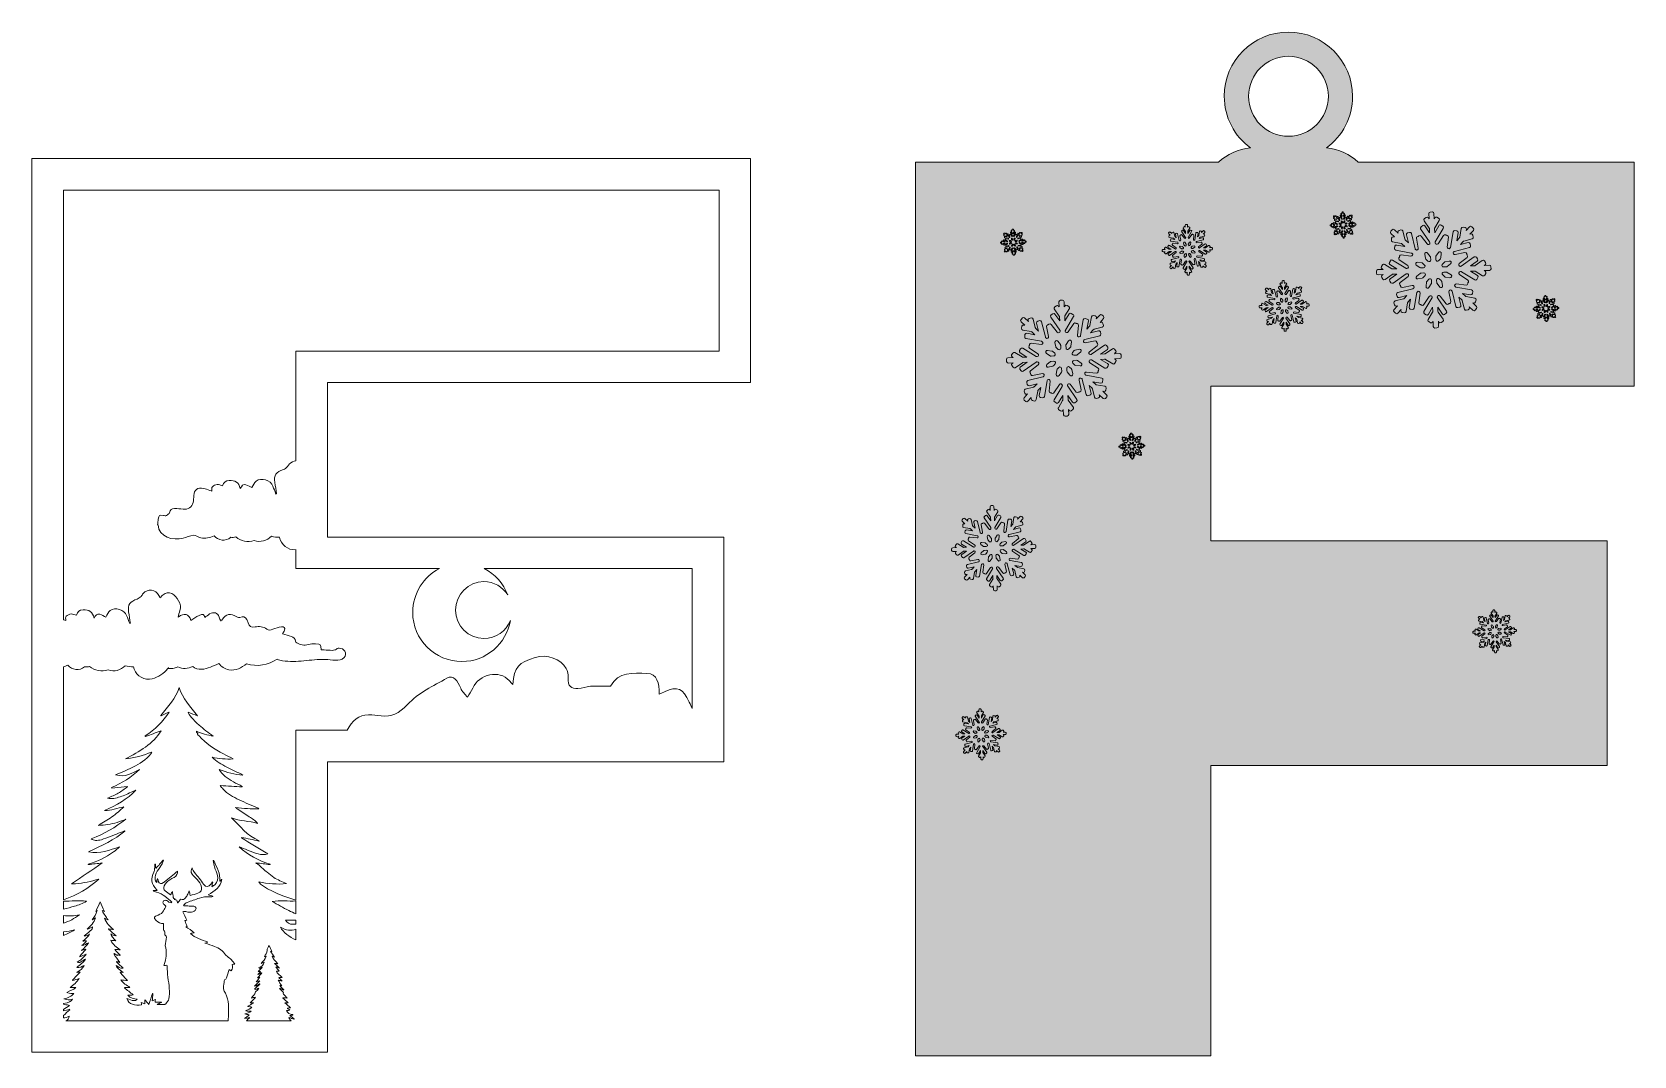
# Model space of a CAD drawing. Header units: millimetres. Extents: x 19 to 172, y -116 to -18.
import ezdxf

# ---------------------------------------------------------------- set-up
doc = ezdxf.new("R2010")
doc.units = ezdxf.units.MM
doc.header["$MEASUREMENT"] = 0
for name, color, linetype in [('engraving', 7, 'Continuous'), ('Layer 1', 7, 'Continuous'), ('Layer 2', 7, 'Continuous')]:
    doc.layers.add(name, color=color, linetype=linetype)

msp = doc.modelspace()

# ---------------------------------------------------------------- hatches: boundary and pattern name
at = {"layer": 'Layer 1'}
h = msp.add_hatch(color=2, dxfattribs=at)
h.dxf.hatch_style = 2
edge = h.paths.add_edge_path()
edge.add_spline(control_points=[(171.54, -51.74), (171.54, -51.74), (171.54, -30.4), (171.54, -30.4), (171.54, -30.4), (145.25, -30.4), (145.25, -30.4), (144.46, -29.63), (143.41, -29.12), (142.24, -29.04), (143.74, -27.92), (144.72, -26.14), (144.72, -24.12), (144.72, -20.74), (141.98, -18), (138.6, -18), (135.22, -18), (132.48, -20.74), (132.48, -24.12), (132.48, -26.14), (133.46, -27.92), (134.97, -29.04), (133.8, -29.12), (132.75, -29.63), (131.95, -30.4), (131.95, -30.4), (103.05, -30.4), (103.05, -30.4), (103.05, -30.4), (103.05, -115.55), (103.05, -115.55), (103.05, -115.55), (131.21, -115.55), (131.21, -115.55), (131.21, -115.55), (131.21, -87.87), (131.21, -87.87), (131.21, -87.87), (168.98, -87.87), (168.98, -87.87), (168.98, -87.87), (168.98, -66.46), (168.98, -66.46), (168.98, -66.46), (131.21, -66.46), (131.21, -66.46), (131.21, -66.46), (131.21, -51.74), (131.21, -51.74), (131.21, -51.74), (171.54, -51.74), (171.54, -51.74)], knot_values=[0, 0, 0, 0, 1, 1, 1, 2, 2, 2, 3, 3, 3, 4, 4, 4, 5, 5, 5, 6, 6, 6, 7, 7, 7, 8, 8, 8, 9, 9, 9, 10, 10, 10, 11, 11, 11, 12, 12, 12, 13, 13, 13, 14, 14, 14, 15, 15, 15, 16, 16, 16, 17, 17, 17, 17], degree=3, periodic=1)
edge = h.paths.add_edge_path()
edge.add_spline(control_points=[(134.8, -24.12), (134.8, -22.02), (136.5, -20.31), (138.6, -20.31), (140.7, -20.31), (142.41, -22.02), (142.41, -24.12), (142.41, -26.22), (140.7, -27.93), (138.6, -27.93), (136.5, -27.93), (134.8, -26.22), (134.8, -24.12)], knot_values=[0, 0, 0, 0, 1, 1, 1, 2, 2, 2, 3, 3, 3, 4, 4, 4, 4], degree=3, periodic=1)

# ---------------------------------------------------------------- linework, layer by layer
at = {"layer": 'engraving', "lineweight": 0}
for points, knots in [([(131.35, -38.6), (131.35, -38.56), (131.32, -38.54), (131.29, -38.54), (131.29, -38.54), (131.08, -38.54), (131.08, -38.54), (131.08, -38.54), (131.12, -38.52), (131.12, -38.52), (131.15, -38.5), (131.15, -38.46), (131.13, -38.43), (131.13, -38.43), (131.08, -38.36), (131.08, -38.36), (131.06, -38.33), (131.02, -38.32), (130.99, -38.34), (130.99, -38.34), (130.7, -38.55), (130.7, -38.55), (130.69, -38.56), (130.67, -38.56), (130.66, -38.56), (130.66, -38.56), (130.5, -38.57), (130.5, -38.57), (130.5, -38.57), (130.78, -38.37), (130.78, -38.37), (130.81, -38.35), (130.82, -38.31), (130.8, -38.28), (130.8, -38.28), (130.75, -38.21), (130.75, -38.21), (130.73, -38.18), (130.69, -38.17), (130.66, -38.19), (130.66, -38.19), (130.12, -38.57), (130.12, -38.57), (130.11, -38.58), (130.1, -38.58), (130.08, -38.58), (130.08, -38.58), (130.08, -38.58), (130.08, -38.58), (130.02, -38.59), (129.99, -38.51), (130.04, -38.47), (130.04, -38.47), (130.36, -38.21), (130.36, -38.21), (130.39, -38.19), (130.39, -38.15), (130.37, -38.12), (130.37, -38.12), (130.36, -38.11), (130.36, -38.11), (130.36, -38.1), (130.35, -38.09), (130.35, -38.08), (130.35, -38.08), (130.35, -38.06), (130.35, -38.06), (130.34, -38.03), (130.31, -38), (130.27, -38.01), (130.27, -38.01), (129.86, -38.09), (129.86, -38.09), (129.8, -38.1), (129.76, -38.03), (129.8, -37.98), (129.8, -37.98), (129.81, -37.98), (129.81, -37.98), (129.82, -37.97), (129.83, -37.96), (129.84, -37.96), (129.84, -37.96), (130.47, -37.8), (130.47, -37.8), (130.5, -37.79), (130.52, -37.76), (130.51, -37.72), (130.51, -37.72), (130.49, -37.64), (130.49, -37.64), (130.48, -37.6), (130.45, -37.58), (130.41, -37.59), (130.41, -37.59), (130.09, -37.67), (130.09, -37.67), (130.09, -37.67), (130.2, -37.55), (130.2, -37.55), (130.21, -37.54), (130.22, -37.53), (130.23, -37.53), (130.23, -37.53), (130.57, -37.44), (130.57, -37.44), (130.61, -37.43), (130.63, -37.4), (130.62, -37.36), (130.62, -37.36), (130.6, -37.28), (130.6, -37.28), (130.59, -37.24), (130.56, -37.22), (130.52, -37.23), (130.52, -37.23), (130.48, -37.24), (130.48, -37.24), (130.48, -37.24), (130.62, -37.08), (130.62, -37.08), (130.65, -37.06), (130.65, -37.01), (130.62, -36.99), (130.62, -36.99), (130.56, -36.93), (130.56, -36.93), (130.53, -36.91), (130.49, -36.91), (130.46, -36.94), (130.46, -36.94), (130.32, -37.09), (130.32, -37.09), (130.32, -37.09), (130.33, -37.04), (130.33, -37.04), (130.34, -37.01), (130.31, -36.97), (130.28, -36.97), (130.28, -36.97), (130.2, -36.95), (130.2, -36.95), (130.16, -36.95), (130.13, -36.97), (130.12, -37.01), (130.12, -37.01), (130.06, -37.37), (130.06, -37.37), (130.05, -37.38), (130.05, -37.39), (130.04, -37.4), (130.04, -37.4), (129.93, -37.52), (129.93, -37.52), (129.93, -37.52), (129.99, -37.18), (129.99, -37.18), (130, -37.14), (129.97, -37.11), (129.94, -37.1), (129.94, -37.1), (129.86, -37.09), (129.86, -37.09), (129.82, -37.08), (129.79, -37.1), (129.78, -37.14), (129.78, -37.14), (129.67, -37.8), (129.67, -37.8), (129.66, -37.81), (129.66, -37.82), (129.65, -37.83), (129.65, -37.83), (129.65, -37.83), (129.65, -37.83), (129.61, -37.88), (129.53, -37.84), (129.54, -37.78), (129.54, -37.78), (129.59, -37.37), (129.59, -37.37), (129.59, -37.33), (129.56, -37.3), (129.53, -37.29), (129.53, -37.29), (129.51, -37.29), (129.51, -37.29), (129.5, -37.29), (129.49, -37.29), (129.48, -37.28), (129.48, -37.28), (129.47, -37.27), (129.47, -37.27), (129.44, -37.25), (129.4, -37.26), (129.38, -37.29), (129.38, -37.29), (129.15, -37.64), (129.15, -37.64), (129.12, -37.69), (129.03, -37.67), (129.03, -37.6), (129.03, -37.6), (129.03, -37.6), (129.03, -37.6), (129.03, -37.58), (129.03, -37.57), (129.04, -37.56), (129.04, -37.56), (129.37, -37), (129.37, -37), (129.39, -36.97), (129.38, -36.93), (129.35, -36.91), (129.35, -36.91), (129.28, -36.87), (129.28, -36.87), (129.25, -36.85), (129.2, -36.86), (129.19, -36.89), (129.19, -36.89), (129.01, -37.18), (129.01, -37.18), (129.01, -37.18), (129.01, -37.01), (129.01, -37.01), (129.01, -37), (129.01, -36.99), (129.02, -36.98), (129.02, -36.98), (129.2, -36.67), (129.2, -36.67), (129.22, -36.64), (129.21, -36.6), (129.18, -36.58), (129.18, -36.58), (129.1, -36.54), (129.1, -36.54), (129.07, -36.52), (129.03, -36.53), (129.01, -36.56), (129.01, -36.56), (128.99, -36.6), (128.99, -36.6), (128.99, -36.6), (128.98, -36.38), (128.98, -36.38), (128.98, -36.34), (128.95, -36.32), (128.91, -36.32), (128.91, -36.32), (128.83, -36.32), (128.83, -36.32), (128.79, -36.32), (128.76, -36.35), (128.77, -36.39), (128.77, -36.39), (128.77, -36.6), (128.77, -36.6), (128.77, -36.6), (128.75, -36.56), (128.75, -36.56), (128.73, -36.53), (128.69, -36.52), (128.66, -36.55), (128.66, -36.55), (128.59, -36.59), (128.59, -36.59), (128.56, -36.61), (128.55, -36.66), (128.57, -36.69), (128.57, -36.69), (128.78, -36.99), (128.78, -36.99), (128.79, -37), (128.79, -37.01), (128.79, -37.02), (128.79, -37.02), (128.8, -37.18), (128.8, -37.18), (128.8, -37.18), (128.6, -36.9), (128.6, -36.9), (128.58, -36.87), (128.54, -36.86), (128.51, -36.88), (128.51, -36.88), (128.44, -36.93), (128.44, -36.93), (128.41, -36.95), (128.4, -36.99), (128.43, -37.02), (128.43, -37.02), (128.8, -37.57), (128.8, -37.57), (128.81, -37.58), (128.81, -37.59), (128.81, -37.6), (128.81, -37.6), (128.81, -37.61), (128.81, -37.61), (128.82, -37.67), (128.74, -37.7), (128.7, -37.65), (128.7, -37.65), (128.45, -37.32), (128.45, -37.32), (128.43, -37.3), (128.38, -37.29), (128.36, -37.31), (128.36, -37.31), (128.34, -37.32), (128.34, -37.32), (128.34, -37.33), (128.33, -37.33), (128.32, -37.34), (128.32, -37.34), (128.3, -37.34), (128.3, -37.34), (128.27, -37.35), (128.24, -37.38), (128.25, -37.42), (128.25, -37.42), (128.33, -37.83), (128.33, -37.83), (128.34, -37.89), (128.27, -37.93), (128.22, -37.89), (128.22, -37.89), (128.22, -37.88), (128.22, -37.88), (128.21, -37.88), (128.2, -37.86), (128.2, -37.85), (128.2, -37.85), (128.04, -37.22), (128.04, -37.22), (128.03, -37.18), (128, -37.16), (127.96, -37.17), (127.96, -37.17), (127.88, -37.19), (127.88, -37.19), (127.85, -37.2), (127.82, -37.23), (127.83, -37.27), (127.83, -37.27), (127.91, -37.6), (127.91, -37.6), (127.91, -37.6), (127.79, -37.49), (127.79, -37.49), (127.78, -37.48), (127.78, -37.47), (127.77, -37.46), (127.77, -37.46), (127.69, -37.11), (127.69, -37.11), (127.68, -37.07), (127.64, -37.05), (127.61, -37.06), (127.61, -37.06), (127.53, -37.08), (127.53, -37.08), (127.49, -37.09), (127.47, -37.12), (127.48, -37.16), (127.48, -37.16), (127.49, -37.2), (127.49, -37.2), (127.49, -37.2), (127.33, -37.06), (127.33, -37.06), (127.31, -37.03), (127.26, -37.03), (127.24, -37.06), (127.24, -37.06), (127.18, -37.12), (127.18, -37.12), (127.16, -37.15), (127.16, -37.19), (127.19, -37.22), (127.19, -37.22), (127.34, -37.36), (127.34, -37.36), (127.34, -37.36), (127.29, -37.35), (127.29, -37.35), (127.26, -37.35), (127.22, -37.37), (127.22, -37.41), (127.22, -37.41), (127.2, -37.49), (127.2, -37.49), (127.2, -37.52), (127.22, -37.56), (127.26, -37.57), (127.26, -37.57), (127.61, -37.63), (127.61, -37.63), (127.63, -37.63), (127.64, -37.64), (127.65, -37.65), (127.65, -37.65), (127.76, -37.76), (127.76, -37.76), (127.76, -37.76), (127.43, -37.7), (127.43, -37.7), (127.39, -37.69), (127.36, -37.71), (127.35, -37.75), (127.35, -37.75), (127.34, -37.83), (127.34, -37.83), (127.33, -37.87), (127.35, -37.9), (127.39, -37.91), (127.39, -37.91), (128.04, -38.03), (128.04, -38.03), (128.05, -38.03), (128.06, -38.03), (128.07, -38.04), (128.07, -38.04), (128.07, -38.05), (128.07, -38.05), (128.12, -38.09), (128.08, -38.17), (128.02, -38.16), (128.02, -38.16), (127.62, -38.11), (127.62, -38.11), (127.58, -38.1), (127.55, -38.13), (127.54, -38.16), (127.54, -38.16), (127.54, -38.18), (127.54, -38.18), (127.54, -38.19), (127.54, -38.2), (127.53, -38.21), (127.53, -38.21), (127.52, -38.22), (127.52, -38.22), (127.5, -38.25), (127.51, -38.29), (127.54, -38.31), (127.54, -38.31), (127.89, -38.55), (127.89, -38.55), (127.94, -38.59), (127.92, -38.67), (127.85, -38.67), (127.85, -38.67), (127.84, -38.67), (127.84, -38.67), (127.83, -38.67), (127.82, -38.67), (127.81, -38.66), (127.81, -38.66), (127.26, -38.32), (127.26, -38.32), (127.22, -38.3), (127.18, -38.31), (127.16, -38.35), (127.16, -38.35), (127.12, -38.42), (127.12, -38.42), (127.1, -38.45), (127.11, -38.49), (127.14, -38.51), (127.14, -38.51), (127.43, -38.69), (127.43, -38.69), (127.43, -38.69), (127.27, -38.69), (127.27, -38.69), (127.26, -38.69), (127.24, -38.69), (127.23, -38.68), (127.23, -38.68), (126.93, -38.5), (126.93, -38.5), (126.9, -38.48), (126.86, -38.49), (126.84, -38.52), (126.84, -38.52), (126.79, -38.59), (126.79, -38.59), (126.78, -38.62), (126.79, -38.66), (126.82, -38.68), (126.82, -38.68), (126.86, -38.71), (126.86, -38.71), (126.86, -38.71), (126.64, -38.72), (126.64, -38.72), (126.61, -38.72), (126.58, -38.75), (126.58, -38.78), (126.58, -38.78), (126.58, -38.87), (126.58, -38.87), (126.58, -38.91), (126.61, -38.93), (126.65, -38.93), (126.65, -38.93), (126.86, -38.93), (126.86, -38.93), (126.86, -38.93), (126.82, -38.95), (126.82, -38.95), (126.79, -38.97), (126.78, -39.01), (126.8, -39.04), (126.8, -39.04), (126.85, -39.11), (126.85, -39.11), (126.87, -39.14), (126.92, -39.15), (126.94, -39.13), (126.94, -39.13), (127.24, -38.92), (127.24, -38.92), (127.25, -38.91), (127.26, -38.91), (127.28, -38.91), (127.28, -38.91), (127.44, -38.9), (127.44, -38.9), (127.44, -38.9), (127.15, -39.1), (127.15, -39.1), (127.12, -39.12), (127.12, -39.16), (127.14, -39.19), (127.14, -39.19), (127.19, -39.26), (127.19, -39.26), (127.21, -39.29), (127.25, -39.3), (127.28, -39.28), (127.28, -39.28), (127.82, -38.9), (127.82, -38.9), (127.83, -38.89), (127.84, -38.89), (127.85, -38.89), (127.85, -38.89), (127.86, -38.89), (127.86, -38.89), (127.92, -38.88), (127.95, -38.96), (127.9, -39), (127.9, -39), (127.58, -39.26), (127.58, -39.26), (127.55, -39.28), (127.54, -39.32), (127.56, -39.35), (127.56, -39.35), (127.57, -39.36), (127.57, -39.36), (127.58, -39.37), (127.59, -39.38), (127.59, -39.39), (127.59, -39.39), (127.59, -39.41), (127.59, -39.41), (127.6, -39.44), (127.63, -39.47), (127.67, -39.46), (127.67, -39.46), (128.08, -39.38), (128.08, -39.38), (128.14, -39.36), (128.18, -39.44), (128.14, -39.49), (128.14, -39.49), (128.13, -39.49), (128.13, -39.49), (128.12, -39.5), (128.11, -39.51), (128.1, -39.51), (128.1, -39.51), (127.47, -39.67), (127.47, -39.67), (127.44, -39.68), (127.42, -39.71), (127.42, -39.75), (127.42, -39.75), (127.44, -39.83), (127.44, -39.83), (127.45, -39.87), (127.49, -39.89), (127.52, -39.88), (127.52, -39.88), (127.85, -39.8), (127.85, -39.8), (127.85, -39.8), (127.74, -39.92), (127.74, -39.92), (127.73, -39.93), (127.72, -39.94), (127.71, -39.94), (127.71, -39.94), (127.36, -40.03), (127.36, -40.03), (127.33, -40.04), (127.31, -40.07), (127.32, -40.11), (127.32, -40.11), (127.34, -40.19), (127.34, -40.19), (127.35, -40.22), (127.38, -40.25), (127.42, -40.24), (127.42, -40.24), (127.46, -40.23), (127.46, -40.23), (127.46, -40.23), (127.31, -40.39), (127.31, -40.39), (127.29, -40.41), (127.29, -40.45), (127.32, -40.48), (127.32, -40.48), (127.38, -40.54), (127.38, -40.54), (127.41, -40.56), (127.45, -40.56), (127.47, -40.53), (127.47, -40.53), (127.61, -40.38), (127.61, -40.38), (127.61, -40.38), (127.61, -40.43), (127.61, -40.43), (127.6, -40.46), (127.62, -40.5), (127.66, -40.5), (127.66, -40.5), (127.74, -40.52), (127.74, -40.52), (127.78, -40.52), (127.81, -40.5), (127.82, -40.46), (127.82, -40.46), (127.88, -40.1), (127.88, -40.1), (127.88, -40.09), (127.89, -40.08), (127.9, -40.07), (127.9, -40.07), (128, -39.95), (128, -39.95), (128, -39.95), (127.95, -40.29), (127.95, -40.29), (127.94, -40.33), (127.96, -40.36), (128, -40.37), (128, -40.37), (128.08, -40.38), (128.08, -40.38), (128.12, -40.39), (128.15, -40.37), (128.16, -40.33), (128.16, -40.33), (128.27, -39.67), (128.27, -39.67), (128.27, -39.66), (128.28, -39.65), (128.29, -39.64), (128.29, -39.64), (128.29, -39.64), (128.29, -39.64), (128.33, -39.59), (128.41, -39.63), (128.4, -39.69), (128.4, -39.69), (128.35, -40.1), (128.35, -40.1), (128.35, -40.14), (128.37, -40.17), (128.41, -40.18), (128.41, -40.18), (128.42, -40.18), (128.42, -40.18), (128.43, -40.18), (128.44, -40.18), (128.45, -40.19), (128.45, -40.19), (128.47, -40.2), (128.47, -40.2), (128.5, -40.22), (128.54, -40.21), (128.56, -40.18), (128.56, -40.18), (128.79, -39.83), (128.79, -39.83), (128.82, -39.78), (128.9, -39.8), (128.91, -39.87), (128.91, -39.87), (128.91, -39.87), (128.91, -39.87), (128.91, -39.89), (128.9, -39.9), (128.9, -39.91), (128.9, -39.91), (128.57, -40.47), (128.57, -40.47), (128.55, -40.5), (128.56, -40.54), (128.59, -40.56), (128.59, -40.56), (128.66, -40.6), (128.66, -40.6), (128.69, -40.62), (128.73, -40.61), (128.75, -40.58), (128.75, -40.58), (128.92, -40.29), (128.92, -40.29), (128.92, -40.29), (128.93, -40.46), (128.93, -40.46), (128.93, -40.47), (128.93, -40.48), (128.92, -40.49), (128.92, -40.49), (128.74, -40.8), (128.74, -40.8), (128.72, -40.83), (128.73, -40.87), (128.76, -40.89), (128.76, -40.89), (128.83, -40.93), (128.83, -40.93), (128.86, -40.95), (128.91, -40.94), (128.92, -40.91), (128.92, -40.91), (128.95, -40.87), (128.95, -40.87), (128.95, -40.87), (128.96, -41.09), (128.96, -41.09), (128.96, -41.13), (128.99, -41.15), (129.02, -41.15), (129.02, -41.15), (129.11, -41.15), (129.11, -41.15), (129.14, -41.15), (129.17, -41.12), (129.17, -41.08), (129.17, -41.08), (129.16, -40.87), (129.16, -40.87), (129.16, -40.87), (129.19, -40.91), (129.19, -40.91), (129.21, -40.94), (129.25, -40.95), (129.28, -40.92), (129.28, -40.92), (129.35, -40.88), (129.35, -40.88), (129.38, -40.85), (129.39, -40.81), (129.37, -40.78), (129.37, -40.78), (129.16, -40.48), (129.16, -40.48), (129.15, -40.47), (129.15, -40.46), (129.15, -40.45), (129.15, -40.45), (129.14, -40.29), (129.14, -40.29), (129.14, -40.29), (129.33, -40.57), (129.33, -40.57), (129.36, -40.6), (129.4, -40.61), (129.43, -40.59), (129.43, -40.59), (129.5, -40.54), (129.5, -40.54), (129.53, -40.52), (129.53, -40.48), (129.51, -40.45), (129.51, -40.45), (129.13, -39.9), (129.13, -39.9), (129.13, -39.89), (129.12, -39.88), (129.12, -39.87), (129.12, -39.87), (129.12, -39.86), (129.12, -39.86), (129.12, -39.8), (129.2, -39.77), (129.24, -39.82), (129.24, -39.82), (129.49, -40.14), (129.49, -40.14), (129.51, -40.17), (129.55, -40.18), (129.58, -40.16), (129.58, -40.16), (129.59, -40.15), (129.59, -40.15), (129.6, -40.14), (129.61, -40.14), (129.62, -40.13), (129.62, -40.13), (129.64, -40.13), (129.64, -40.13), (129.67, -40.12), (129.69, -40.09), (129.69, -40.05), (129.69, -40.05), (129.61, -39.64), (129.61, -39.64), (129.59, -39.58), (129.67, -39.54), (129.72, -39.58), (129.72, -39.58), (129.72, -39.59), (129.72, -39.59), (129.73, -39.59), (129.74, -39.6), (129.74, -39.62), (129.74, -39.62), (129.9, -40.25), (129.9, -40.25), (129.9, -40.29), (129.94, -40.31), (129.98, -40.3), (129.98, -40.3), (130.06, -40.28), (130.06, -40.28), (130.09, -40.27), (130.11, -40.23), (130.1, -40.2), (130.1, -40.2), (130.02, -39.87), (130.02, -39.87), (130.02, -39.87), (130.14, -39.98), (130.14, -39.98), (130.15, -39.99), (130.16, -40), (130.16, -40.01), (130.16, -40.01), (130.25, -40.36), (130.25, -40.36), (130.26, -40.4), (130.29, -40.42), (130.33, -40.41), (130.33, -40.41), (130.41, -40.39), (130.41, -40.39), (130.45, -40.38), (130.47, -40.35), (130.46, -40.31), (130.46, -40.31), (130.45, -40.27), (130.45, -40.27), (130.45, -40.27), (130.6, -40.41), (130.6, -40.41), (130.63, -40.44), (130.67, -40.44), (130.7, -40.41), (130.7, -40.41), (130.75, -40.35), (130.75, -40.35), (130.78, -40.32), (130.78, -40.28), (130.75, -40.25), (130.75, -40.25), (130.6, -40.11), (130.6, -40.11), (130.6, -40.11), (130.64, -40.12), (130.64, -40.12), (130.68, -40.12), (130.71, -40.1), (130.72, -40.06), (130.72, -40.06), (130.73, -39.98), (130.73, -39.98), (130.74, -39.94), (130.72, -39.91), (130.68, -39.9), (130.68, -39.9), (130.32, -39.84), (130.32, -39.84), (130.31, -39.84), (130.3, -39.83), (130.29, -39.82), (130.29, -39.82), (130.17, -39.71), (130.17, -39.71), (130.17, -39.71), (130.51, -39.77), (130.51, -39.77), (130.55, -39.78), (130.58, -39.76), (130.59, -39.72), (130.59, -39.72), (130.6, -39.64), (130.6, -39.64), (130.61, -39.6), (130.58, -39.57), (130.55, -39.56), (130.55, -39.56), (129.9, -39.44), (129.9, -39.44), (129.89, -39.44), (129.88, -39.44), (129.87, -39.43), (129.87, -39.43), (129.86, -39.42), (129.86, -39.42), (129.82, -39.38), (129.85, -39.3), (129.92, -39.31), (129.92, -39.31), (130.32, -39.36), (130.32, -39.36), (130.36, -39.37), (130.39, -39.34), (130.39, -39.31), (130.39, -39.31), (130.4, -39.29), (130.4, -39.29), (130.4, -39.28), (130.4, -39.27), (130.41, -39.26), (130.41, -39.26), (130.42, -39.25), (130.42, -39.25), (130.44, -39.22), (130.43, -39.18), (130.4, -39.16), (130.4, -39.16), (130.05, -38.92), (130.05, -38.92), (130, -38.88), (130.02, -38.8), (130.08, -38.8), (130.08, -38.8), (130.09, -38.8), (130.09, -38.8), (130.11, -38.8), (130.12, -38.8), (130.13, -38.81), (130.13, -38.81), (130.68, -39.15), (130.68, -39.15), (130.71, -39.17), (130.75, -39.16), (130.77, -39.12), (130.77, -39.12), (130.82, -39.05), (130.82, -39.05), (130.83, -39.02), (130.82, -38.98), (130.79, -38.96), (130.79, -38.96), (130.5, -38.78), (130.5, -38.78), (130.5, -38.78), (130.67, -38.78), (130.67, -38.78), (130.68, -38.78), (130.69, -38.78), (130.71, -38.79), (130.71, -38.79), (131.01, -38.97), (131.01, -38.97), (131.04, -38.99), (131.08, -38.98), (131.1, -38.95), (131.1, -38.95), (131.14, -38.88), (131.14, -38.88), (131.16, -38.84), (131.15, -38.8), (131.12, -38.79), (131.12, -38.79), (131.08, -38.76), (131.08, -38.76), (131.08, -38.76), (131.29, -38.75), (131.29, -38.75), (131.33, -38.75), (131.36, -38.72), (131.36, -38.69), (131.36, -38.69), (131.35, -38.6), (131.35, -38.6)], [0, 0, 0, 0, 1, 1, 1, 2, 2, 2, 3, 3, 3, 4, 4, 4, 5, 5, 5, 6, 6, 6, 7, 7, 7, 8, 8, 8, 9, 9, 9, 10, 10, 10, 11, 11, 11, 12, 12, 12, 13, 13, 13, 14, 14, 14, 15, 15, 15, 16, 16, 16, 17, 17, 17, 18, 18, 18, 19, 19, 19, 20, 20, 20, 21, 21, 21, 22, 22, 22, 23, 23, 23, 24, 24, 24, 25, 25, 25, 26, 26, 26, 27, 27, 27, 28, 28, 28, 29, 29, 29, 30, 30, 30, 31, 31, 31, 32, 32, 32, 33, 33, 33, 34, 34, 34, 35, 35, 35, 36, 36, 36, 37, 37, 37, 38, 38, 38, 39, 39, 39, 40, 40, 40, 41, 41, 41, 42, 42, 42, 43, 43, 43, 44, 44, 44, 45, 45, 45, 46, 46, 46, 47, 47, 47, 48, 48, 48, 49, 49, 49, 50, 50, 50, 51, 51, 51, 52, 52, 52, 53, 53, 53, 54, 54, 54, 55, 55, 55, 56, 56, 56, 57, 57, 57, 58, 58, 58, 59, 59, 59, 60, 60, 60, 61, 61, 61, 62, 62, 62, 63, 63, 63, 64, 64, 64, 65, 65, 65, 66, 66, 66, 67, 67, 67, 68, 68, 68, 69, 69, 69, 70, 70, 70, 71, 71, 71, 72, 72, 72, 73, 73, 73, 74, 74, 74, 75, 75, 75, 76, 76, 76, 77, 77, 77, 78, 78, 78, 79, 79, 79, 80, 80, 80, 81, 81, 81, 82, 82, 82, 83, 83, 83, 84, 84, 84, 85, 85, 85, 86, 86, 86, 87, 87, 87, 88, 88, 88, 89, 89, 89, 90, 90, 90, 91, 91, 91, 92, 92, 92, 93, 93, 93, 94, 94, 94, 95, 95, 95, 96, 96, 96, 97, 97, 97, 98, 98, 98, 99, 99, 99, 100, 100, 100, 101, 101, 101, 102, 102, 102, 103, 103, 103, 104, 104, 104, 105, 105, 105, 106, 106, 106, 107, 107, 107, 108, 108, 108, 109, 109, 109, 110, 110, 110, 111, 111, 111, 112, 112, 112, 113, 113, 113, 114, 114, 114, 115, 115, 115, 116, 116, 116, 117, 117, 117, 118, 118, 118, 119, 119, 119, 120, 120, 120, 121, 121, 121, 122, 122, 122, 123, 123, 123, 124, 124, 124, 125, 125, 125, 126, 126, 126, 127, 127, 127, 128, 128, 128, 129, 129, 129, 130, 130, 130, 131, 131, 131, 132, 132, 132, 133, 133, 133, 134, 134, 134, 135, 135, 135, 136, 136, 136, 137, 137, 137, 138, 138, 138, 139, 139, 139, 140, 140, 140, 141, 141, 141, 142, 142, 142, 143, 143, 143, 144, 144, 144, 145, 145, 145, 146, 146, 146, 147, 147, 147, 148, 148, 148, 149, 149, 149, 150, 150, 150, 151, 151, 151, 152, 152, 152, 153, 153, 153, 154, 154, 154, 155, 155, 155, 156, 156, 156, 157, 157, 157, 158, 158, 158, 159, 159, 159, 160, 160, 160, 161, 161, 161, 162, 162, 162, 163, 163, 163, 164, 164, 164, 165, 165, 165, 166, 166, 166, 167, 167, 167, 168, 168, 168, 169, 169, 169, 170, 170, 170, 171, 171, 171, 172, 172, 172, 173, 173, 173, 174, 174, 174, 175, 175, 175, 176, 176, 176, 177, 177, 177, 178, 178, 178, 179, 179, 179, 180, 180, 180, 181, 181, 181, 182, 182, 182, 183, 183, 183, 184, 184, 184, 185, 185, 185, 186, 186, 186, 187, 187, 187, 188, 188, 188, 189, 189, 189, 190, 190, 190, 191, 191, 191, 192, 192, 192, 193, 193, 193, 194, 194, 194, 195, 195, 195, 196, 196, 196, 197, 197, 197, 198, 198, 198, 199, 199, 199, 200, 200, 200, 201, 201, 201, 202, 202, 202, 203, 203, 203, 204, 204, 204, 205, 205, 205, 206, 206, 206, 207, 207, 207, 208, 208, 208, 209, 209, 209, 210, 210, 210, 211, 211, 211, 212, 212, 212, 213, 213, 213, 214, 214, 214, 215, 215, 215, 216, 216, 216, 217, 217, 217, 218, 218, 218, 219, 219, 219, 220, 220, 220, 221, 221, 221, 222, 222, 222, 223, 223, 223, 224, 224, 224, 225, 225, 225, 226, 226, 226, 227, 227, 227, 228, 228, 228, 229, 229, 229, 230, 230, 230, 231, 231, 231, 232, 232, 232, 233, 233, 233, 234, 234, 234, 235, 235, 235, 236, 236, 236, 237, 237, 237, 238, 238, 238, 239, 239, 239, 240, 240, 240, 241, 241, 241, 242, 242, 242, 243, 243, 243, 244, 244, 244, 245, 245, 245, 246, 246, 246, 247, 247, 247, 248, 248, 248, 249, 249, 249, 250, 250, 250, 251, 251, 251, 252, 252, 252, 253, 253, 253, 254, 254, 254, 255, 255, 255, 256, 256, 256, 257, 257, 257, 258, 258, 258, 259, 259, 259, 260, 260, 260, 261, 261, 261, 262, 262, 262, 263, 263, 263, 264, 264, 264, 265, 265, 265, 266, 266, 266, 267, 267, 267, 268, 268, 268, 269, 269, 269, 270, 270, 270, 271, 271, 271, 272, 272, 272, 273, 273, 273, 274, 274, 274, 275, 275, 275, 276, 276, 276, 277, 277, 277, 278, 278, 278, 279, 279, 279, 280, 280, 280, 281, 281, 281, 282, 282, 282, 283, 283, 283, 284, 284, 284, 285, 285, 285, 286, 286, 286, 287, 287, 287, 288, 288, 288, 289, 289, 289, 290, 290, 290, 291, 291, 291, 292, 292, 292, 293, 293, 293, 294, 294, 294, 295, 295, 295, 296, 296, 296, 297, 297, 297, 298, 298, 298, 299, 299, 299, 300, 300, 300, 301, 301, 301, 302, 302, 302, 303, 303, 303, 304, 304, 304, 305, 305, 305, 306, 306, 306, 307, 307, 307, 308, 308, 308, 309, 309, 309, 310, 310, 310, 311, 311, 311, 312, 312, 312, 313, 313, 313, 314, 314, 314, 315, 315, 315, 316, 316, 316, 317, 317, 317, 318, 318, 318, 319, 319, 319, 320, 320, 320, 321, 321, 321, 322, 322, 322, 323, 323, 323, 324, 324, 324, 325, 325, 325, 326, 326, 326, 327, 327, 327, 328, 328, 328, 329, 329, 329, 330, 330, 330, 331, 331, 331, 332, 332, 332, 333, 333, 333, 334, 334, 334, 335, 335, 335, 336, 336, 336, 336]), ([(145.04, -36.31), (145.04, -36.29), (145.03, -36.27), (145.01, -36.27), (145.01, -36.27), (144.9, -36.28), (144.9, -36.28), (144.9, -36.28), (144.92, -36.26), (144.92, -36.26), (144.94, -36.25), (144.94, -36.23), (144.93, -36.22), (144.93, -36.22), (144.91, -36.18), (144.91, -36.18), (144.89, -36.17), (144.87, -36.16), (144.86, -36.17), (144.86, -36.17), (144.71, -36.28), (144.71, -36.28), (144.7, -36.28), (144.69, -36.29), (144.69, -36.29), (144.69, -36.29), (144.61, -36.29), (144.61, -36.29), (144.61, -36.29), (144.75, -36.19), (144.75, -36.19), (144.77, -36.18), (144.77, -36.16), (144.76, -36.14), (144.76, -36.14), (144.73, -36.1), (144.73, -36.1), (144.72, -36.09), (144.7, -36.08), (144.69, -36.1), (144.69, -36.1), (144.41, -36.29), (144.41, -36.29), (144.4, -36.3), (144.4, -36.3), (144.39, -36.3), (144.39, -36.3), (144.39, -36.3), (144.39, -36.3), (144.36, -36.3), (144.34, -36.26), (144.37, -36.24), (144.37, -36.24), (144.53, -36.11), (144.53, -36.11), (144.55, -36.1), (144.55, -36.07), (144.54, -36.06), (144.54, -36.06), (144.53, -36.05), (144.53, -36.05), (144.53, -36.05), (144.53, -36.04), (144.53, -36.04), (144.53, -36.04), (144.53, -36.03), (144.53, -36.03), (144.52, -36.01), (144.5, -36), (144.49, -36), (144.49, -36), (144.28, -36.05), (144.28, -36.05), (144.24, -36.05), (144.22, -36.01), (144.24, -35.99), (144.24, -35.99), (144.25, -35.99), (144.25, -35.99), (144.25, -35.98), (144.26, -35.98), (144.26, -35.98), (144.26, -35.98), (144.59, -35.89), (144.59, -35.89), (144.6, -35.89), (144.62, -35.87), (144.61, -35.85), (144.61, -35.85), (144.6, -35.81), (144.6, -35.81), (144.6, -35.79), (144.58, -35.78), (144.56, -35.79), (144.56, -35.79), (144.39, -35.83), (144.39, -35.83), (144.39, -35.83), (144.45, -35.76), (144.45, -35.76), (144.45, -35.76), (144.46, -35.76), (144.47, -35.75), (144.47, -35.75), (144.64, -35.71), (144.64, -35.71), (144.66, -35.71), (144.67, -35.69), (144.67, -35.67), (144.67, -35.67), (144.66, -35.63), (144.66, -35.63), (144.65, -35.61), (144.63, -35.6), (144.62, -35.6), (144.62, -35.6), (144.59, -35.61), (144.59, -35.61), (144.59, -35.61), (144.67, -35.53), (144.67, -35.53), (144.68, -35.51), (144.68, -35.49), (144.67, -35.48), (144.67, -35.48), (144.63, -35.45), (144.63, -35.45), (144.62, -35.44), (144.6, -35.44), (144.59, -35.45), (144.59, -35.45), (144.51, -35.53), (144.51, -35.53), (144.51, -35.53), (144.52, -35.51), (144.52, -35.51), (144.52, -35.49), (144.51, -35.47), (144.49, -35.47), (144.49, -35.47), (144.45, -35.46), (144.45, -35.46), (144.43, -35.46), (144.41, -35.47), (144.41, -35.49), (144.41, -35.49), (144.38, -35.67), (144.38, -35.67), (144.38, -35.68), (144.37, -35.68), (144.37, -35.69), (144.37, -35.69), (144.31, -35.75), (144.31, -35.75), (144.31, -35.75), (144.34, -35.57), (144.34, -35.57), (144.35, -35.56), (144.33, -35.54), (144.32, -35.53), (144.32, -35.53), (144.27, -35.53), (144.27, -35.53), (144.25, -35.52), (144.24, -35.54), (144.23, -35.55), (144.23, -35.55), (144.18, -35.89), (144.18, -35.89), (144.17, -35.9), (144.17, -35.9), (144.17, -35.91), (144.17, -35.91), (144.17, -35.91), (144.17, -35.91), (144.14, -35.93), (144.1, -35.92), (144.11, -35.88), (144.11, -35.88), (144.13, -35.67), (144.13, -35.67), (144.14, -35.65), (144.12, -35.64), (144.1, -35.63), (144.1, -35.63), (144.1, -35.63), (144.1, -35.63), (144.09, -35.63), (144.09, -35.63), (144.08, -35.63), (144.08, -35.63), (144.08, -35.62), (144.08, -35.62), (144.06, -35.61), (144.04, -35.62), (144.03, -35.63), (144.03, -35.63), (143.91, -35.81), (143.91, -35.81), (143.89, -35.84), (143.85, -35.83), (143.85, -35.79), (143.85, -35.79), (143.85, -35.79), (143.85, -35.79), (143.85, -35.78), (143.85, -35.78), (143.85, -35.77), (143.85, -35.77), (144.02, -35.48), (144.02, -35.48), (144.03, -35.47), (144.03, -35.45), (144.01, -35.44), (144.01, -35.44), (143.97, -35.41), (143.97, -35.41), (143.96, -35.4), (143.94, -35.41), (143.93, -35.43), (143.93, -35.43), (143.84, -35.58), (143.84, -35.58), (143.84, -35.58), (143.84, -35.49), (143.84, -35.49), (143.84, -35.48), (143.84, -35.48), (143.84, -35.47), (143.84, -35.47), (143.93, -35.31), (143.93, -35.31), (143.94, -35.3), (143.94, -35.28), (143.92, -35.27), (143.92, -35.27), (143.89, -35.24), (143.89, -35.24), (143.87, -35.23), (143.85, -35.24), (143.84, -35.26), (143.84, -35.26), (143.83, -35.28), (143.83, -35.28), (143.83, -35.28), (143.82, -35.16), (143.82, -35.16), (143.82, -35.14), (143.81, -35.13), (143.79, -35.13), (143.79, -35.13), (143.74, -35.13), (143.74, -35.13), (143.73, -35.13), (143.71, -35.15), (143.71, -35.17), (143.71, -35.17), (143.72, -35.28), (143.72, -35.28), (143.72, -35.28), (143.7, -35.26), (143.7, -35.26), (143.69, -35.24), (143.67, -35.24), (143.66, -35.25), (143.66, -35.25), (143.62, -35.27), (143.62, -35.27), (143.61, -35.28), (143.6, -35.31), (143.61, -35.32), (143.61, -35.32), (143.72, -35.48), (143.72, -35.48), (143.72, -35.48), (143.72, -35.49), (143.73, -35.49), (143.73, -35.49), (143.73, -35.58), (143.73, -35.58), (143.73, -35.58), (143.63, -35.43), (143.63, -35.43), (143.62, -35.42), (143.6, -35.41), (143.58, -35.42), (143.58, -35.42), (143.54, -35.45), (143.54, -35.45), (143.53, -35.46), (143.53, -35.48), (143.54, -35.49), (143.54, -35.49), (143.73, -35.78), (143.73, -35.78), (143.73, -35.78), (143.74, -35.79), (143.74, -35.79), (143.74, -35.79), (143.74, -35.79), (143.74, -35.79), (143.74, -35.83), (143.7, -35.84), (143.68, -35.82), (143.68, -35.82), (143.55, -35.65), (143.55, -35.65), (143.54, -35.64), (143.52, -35.63), (143.5, -35.64), (143.5, -35.64), (143.49, -35.65), (143.49, -35.65), (143.49, -35.65), (143.49, -35.65), (143.48, -35.66), (143.48, -35.66), (143.47, -35.66), (143.47, -35.66), (143.45, -35.66), (143.44, -35.68), (143.45, -35.7), (143.45, -35.7), (143.49, -35.91), (143.49, -35.91), (143.49, -35.94), (143.46, -35.96), (143.43, -35.94), (143.43, -35.94), (143.43, -35.94), (143.43, -35.94), (143.42, -35.93), (143.42, -35.93), (143.42, -35.92), (143.42, -35.92), (143.34, -35.59), (143.34, -35.59), (143.33, -35.58), (143.32, -35.57), (143.3, -35.57), (143.3, -35.57), (143.26, -35.58), (143.26, -35.58), (143.24, -35.59), (143.23, -35.6), (143.23, -35.62), (143.23, -35.62), (143.27, -35.79), (143.27, -35.79), (143.27, -35.79), (143.21, -35.73), (143.21, -35.73), (143.21, -35.73), (143.2, -35.72), (143.2, -35.72), (143.2, -35.72), (143.16, -35.54), (143.16, -35.54), (143.15, -35.52), (143.13, -35.51), (143.12, -35.51), (143.12, -35.51), (143.07, -35.52), (143.07, -35.52), (143.06, -35.53), (143.04, -35.55), (143.05, -35.56), (143.05, -35.56), (143.06, -35.59), (143.06, -35.59), (143.06, -35.59), (142.97, -35.51), (142.97, -35.51), (142.96, -35.5), (142.94, -35.5), (142.93, -35.51), (142.93, -35.51), (142.9, -35.55), (142.9, -35.55), (142.88, -35.56), (142.88, -35.58), (142.9, -35.59), (142.9, -35.59), (142.98, -35.67), (142.98, -35.67), (142.98, -35.67), (142.95, -35.66), (142.95, -35.66), (142.94, -35.66), (142.92, -35.67), (142.92, -35.69), (142.92, -35.69), (142.91, -35.73), (142.91, -35.73), (142.9, -35.75), (142.92, -35.77), (142.93, -35.77), (142.93, -35.77), (143.12, -35.81), (143.12, -35.81), (143.12, -35.81), (143.13, -35.81), (143.14, -35.82), (143.14, -35.82), (143.2, -35.87), (143.2, -35.87), (143.2, -35.87), (143.02, -35.84), (143.02, -35.84), (143, -35.84), (142.99, -35.85), (142.98, -35.87), (142.98, -35.87), (142.98, -35.91), (142.98, -35.91), (142.97, -35.93), (142.98, -35.95), (143, -35.95), (143, -35.95), (143.34, -36.01), (143.34, -36.01), (143.34, -36.01), (143.35, -36.02), (143.35, -36.02), (143.35, -36.02), (143.36, -36.02), (143.36, -36.02), (143.38, -36.04), (143.36, -36.08), (143.33, -36.08), (143.33, -36.08), (143.12, -36.05), (143.12, -36.05), (143.1, -36.05), (143.08, -36.06), (143.08, -36.08), (143.08, -36.08), (143.08, -36.09), (143.08, -36.09), (143.08, -36.1), (143.08, -36.1), (143.08, -36.11), (143.08, -36.11), (143.07, -36.11), (143.07, -36.11), (143.06, -36.13), (143.07, -36.15), (143.08, -36.16), (143.08, -36.16), (143.26, -36.28), (143.26, -36.28), (143.29, -36.3), (143.27, -36.34), (143.24, -36.34), (143.24, -36.34), (143.24, -36.34), (143.24, -36.34), (143.23, -36.34), (143.22, -36.34), (143.22, -36.34), (143.22, -36.34), (142.93, -36.16), (142.93, -36.16), (142.92, -36.15), (142.9, -36.16), (142.89, -36.18), (142.89, -36.18), (142.87, -36.21), (142.87, -36.21), (142.86, -36.23), (142.86, -36.25), (142.88, -36.26), (142.88, -36.26), (143.03, -36.35), (143.03, -36.35), (143.03, -36.35), (142.94, -36.35), (142.94, -36.35), (142.93, -36.35), (142.93, -36.35), (142.92, -36.35), (142.92, -36.35), (142.77, -36.25), (142.77, -36.25), (142.75, -36.24), (142.73, -36.25), (142.72, -36.27), (142.72, -36.27), (142.7, -36.3), (142.7, -36.3), (142.69, -36.32), (142.69, -36.34), (142.71, -36.35), (142.71, -36.35), (142.73, -36.36), (142.73, -36.36), (142.73, -36.36), (142.62, -36.37), (142.62, -36.37), (142.6, -36.37), (142.59, -36.38), (142.59, -36.4), (142.59, -36.4), (142.59, -36.45), (142.59, -36.45), (142.59, -36.46), (142.6, -36.48), (142.62, -36.48), (142.62, -36.48), (142.73, -36.47), (142.73, -36.47), (142.73, -36.47), (142.71, -36.49), (142.71, -36.49), (142.7, -36.5), (142.69, -36.52), (142.7, -36.53), (142.7, -36.53), (142.73, -36.57), (142.73, -36.57), (142.74, -36.59), (142.76, -36.59), (142.77, -36.58), (142.77, -36.58), (142.93, -36.47), (142.93, -36.47), (142.93, -36.47), (142.94, -36.47), (142.94, -36.47), (142.94, -36.47), (143.03, -36.46), (143.03, -36.46), (143.03, -36.46), (142.88, -36.56), (142.88, -36.56), (142.87, -36.58), (142.86, -36.6), (142.87, -36.61), (142.87, -36.61), (142.9, -36.65), (142.9, -36.65), (142.91, -36.66), (142.93, -36.67), (142.95, -36.66), (142.95, -36.66), (143.22, -36.46), (143.22, -36.46), (143.23, -36.46), (143.24, -36.45), (143.24, -36.45), (143.24, -36.45), (143.24, -36.45), (143.24, -36.45), (143.28, -36.45), (143.29, -36.49), (143.27, -36.51), (143.27, -36.51), (143.1, -36.65), (143.1, -36.65), (143.08, -36.66), (143.08, -36.68), (143.09, -36.69), (143.09, -36.69), (143.1, -36.7), (143.1, -36.7), (143.1, -36.7), (143.1, -36.71), (143.11, -36.71), (143.11, -36.71), (143.11, -36.72), (143.11, -36.72), (143.11, -36.74), (143.13, -36.75), (143.15, -36.75), (143.15, -36.75), (143.36, -36.71), (143.36, -36.71), (143.39, -36.7), (143.41, -36.74), (143.39, -36.76), (143.39, -36.76), (143.38, -36.77), (143.38, -36.77), (143.38, -36.77), (143.37, -36.77), (143.37, -36.78), (143.37, -36.78), (143.05, -36.86), (143.05, -36.86), (143.03, -36.86), (143.02, -36.88), (143.02, -36.9), (143.02, -36.9), (143.03, -36.94), (143.03, -36.94), (143.04, -36.96), (143.05, -36.97), (143.07, -36.97), (143.07, -36.97), (143.24, -36.92), (143.24, -36.92), (143.24, -36.92), (143.18, -36.99), (143.18, -36.99), (143.18, -36.99), (143.17, -37), (143.17, -37), (143.17, -37), (142.99, -37.04), (142.99, -37.04), (142.97, -37.05), (142.96, -37.06), (142.97, -37.08), (142.97, -37.08), (142.98, -37.12), (142.98, -37.12), (142.98, -37.14), (143, -37.15), (143.02, -37.15), (143.02, -37.15), (143.04, -37.14), (143.04, -37.14), (143.04, -37.14), (142.96, -37.23), (142.96, -37.23), (142.95, -37.24), (142.95, -37.26), (142.97, -37.27), (142.97, -37.27), (143, -37.3), (143, -37.3), (143.01, -37.32), (143.03, -37.32), (143.05, -37.3), (143.05, -37.3), (143.12, -37.22), (143.12, -37.22), (143.12, -37.22), (143.11, -37.25), (143.11, -37.25), (143.11, -37.26), (143.12, -37.28), (143.14, -37.29), (143.14, -37.29), (143.18, -37.29), (143.18, -37.29), (143.2, -37.3), (143.22, -37.28), (143.22, -37.27), (143.22, -37.27), (143.26, -37.08), (143.26, -37.08), (143.26, -37.07), (143.26, -37.07), (143.26, -37.06), (143.26, -37.06), (143.32, -37), (143.32, -37), (143.32, -37), (143.29, -37.18), (143.29, -37.18), (143.29, -37.2), (143.3, -37.21), (143.32, -37.22), (143.32, -37.22), (143.36, -37.22), (143.36, -37.22), (143.38, -37.23), (143.4, -37.22), (143.4, -37.2), (143.4, -37.2), (143.46, -36.86), (143.46, -36.86), (143.46, -36.85), (143.46, -36.85), (143.47, -36.84), (143.47, -36.84), (143.47, -36.84), (143.47, -36.84), (143.49, -36.82), (143.53, -36.84), (143.52, -36.87), (143.52, -36.87), (143.5, -37.08), (143.5, -37.08), (143.5, -37.1), (143.51, -37.12), (143.53, -37.12), (143.53, -37.12), (143.54, -37.12), (143.54, -37.12), (143.54, -37.12), (143.55, -37.12), (143.55, -37.12), (143.55, -37.12), (143.56, -37.13), (143.56, -37.13), (143.57, -37.14), (143.59, -37.13), (143.6, -37.12), (143.6, -37.12), (143.72, -36.94), (143.72, -36.94), (143.74, -36.91), (143.78, -36.93), (143.78, -36.96), (143.78, -36.96), (143.78, -36.96), (143.78, -36.96), (143.78, -36.97), (143.78, -36.97), (143.78, -36.98), (143.78, -36.98), (143.61, -37.27), (143.61, -37.27), (143.6, -37.28), (143.6, -37.31), (143.62, -37.31), (143.62, -37.31), (143.66, -37.34), (143.66, -37.34), (143.67, -37.35), (143.69, -37.34), (143.7, -37.33), (143.7, -37.33), (143.79, -37.18), (143.79, -37.18), (143.79, -37.18), (143.8, -37.26), (143.8, -37.26), (143.8, -37.27), (143.8, -37.28), (143.79, -37.28), (143.79, -37.28), (143.7, -37.44), (143.7, -37.44), (143.69, -37.45), (143.69, -37.48), (143.71, -37.49), (143.71, -37.49), (143.75, -37.51), (143.75, -37.51), (143.76, -37.52), (143.78, -37.51), (143.79, -37.5), (143.79, -37.5), (143.81, -37.48), (143.81, -37.48), (143.81, -37.48), (143.81, -37.59), (143.81, -37.59), (143.81, -37.61), (143.83, -37.62), (143.84, -37.62), (143.84, -37.62), (143.89, -37.62), (143.89, -37.62), (143.91, -37.62), (143.92, -37.6), (143.92, -37.58), (143.92, -37.58), (143.92, -37.48), (143.92, -37.48), (143.92, -37.48), (143.93, -37.49), (143.93, -37.49), (143.94, -37.51), (143.96, -37.51), (143.98, -37.5), (143.98, -37.5), (144.01, -37.48), (144.01, -37.48), (144.03, -37.47), (144.03, -37.45), (144.02, -37.43), (144.02, -37.43), (143.91, -37.28), (143.91, -37.28), (143.91, -37.27), (143.91, -37.26), (143.91, -37.26), (143.91, -37.26), (143.9, -37.18), (143.9, -37.18), (143.9, -37.18), (144, -37.32), (144, -37.32), (144.02, -37.34), (144.04, -37.34), (144.05, -37.33), (144.05, -37.33), (144.09, -37.3), (144.09, -37.3), (144.1, -37.29), (144.11, -37.27), (144.1, -37.26), (144.1, -37.26), (143.9, -36.98), (143.9, -36.98), (143.9, -36.97), (143.9, -36.96), (143.9, -36.96), (143.9, -36.96), (143.9, -36.96), (143.9, -36.96), (143.89, -36.92), (143.94, -36.91), (143.96, -36.94), (143.96, -36.94), (144.08, -37.1), (144.08, -37.1), (144.1, -37.12), (144.12, -37.12), (144.13, -37.11), (144.13, -37.11), (144.14, -37.1), (144.14, -37.1), (144.14, -37.1), (144.15, -37.1), (144.15, -37.1), (144.15, -37.1), (144.16, -37.09), (144.16, -37.09), (144.18, -37.09), (144.19, -37.07), (144.19, -37.05), (144.19, -37.05), (144.14, -36.84), (144.14, -36.84), (144.14, -36.81), (144.18, -36.79), (144.2, -36.81), (144.2, -36.81), (144.2, -36.81), (144.2, -36.81), (144.21, -36.82), (144.21, -36.82), (144.21, -36.83), (144.21, -36.83), (144.29, -37.16), (144.29, -37.16), (144.3, -37.18), (144.32, -37.19), (144.33, -37.18), (144.33, -37.18), (144.38, -37.17), (144.38, -37.17), (144.39, -37.17), (144.41, -37.15), (144.4, -37.13), (144.4, -37.13), (144.36, -36.96), (144.36, -36.96), (144.36, -36.96), (144.42, -37.02), (144.42, -37.02), (144.43, -37.02), (144.43, -37.03), (144.43, -37.03), (144.43, -37.03), (144.48, -37.21), (144.48, -37.21), (144.48, -37.23), (144.5, -37.24), (144.52, -37.24), (144.52, -37.24), (144.56, -37.23), (144.56, -37.23), (144.58, -37.22), (144.59, -37.21), (144.58, -37.19), (144.58, -37.19), (144.58, -37.16), (144.58, -37.16), (144.58, -37.16), (144.66, -37.24), (144.66, -37.24), (144.67, -37.25), (144.69, -37.25), (144.71, -37.24), (144.71, -37.24), (144.74, -37.21), (144.74, -37.21), (144.75, -37.19), (144.75, -37.17), (144.73, -37.16), (144.73, -37.16), (144.65, -37.08), (144.65, -37.08), (144.65, -37.08), (144.68, -37.09), (144.68, -37.09), (144.7, -37.09), (144.71, -37.08), (144.72, -37.06), (144.72, -37.06), (144.72, -37.02), (144.72, -37.02), (144.73, -37), (144.72, -36.98), (144.7, -36.98), (144.7, -36.98), (144.51, -36.94), (144.51, -36.94), (144.51, -36.94), (144.5, -36.94), (144.5, -36.94), (144.5, -36.94), (144.44, -36.88), (144.44, -36.88), (144.44, -36.88), (144.61, -36.91), (144.61, -36.91), (144.63, -36.91), (144.65, -36.9), (144.65, -36.88), (144.65, -36.88), (144.66, -36.84), (144.66, -36.84), (144.66, -36.82), (144.65, -36.8), (144.63, -36.8), (144.63, -36.8), (144.3, -36.74), (144.3, -36.74), (144.29, -36.74), (144.28, -36.74), (144.28, -36.73), (144.28, -36.73), (144.28, -36.73), (144.28, -36.73), (144.25, -36.71), (144.27, -36.67), (144.3, -36.67), (144.3, -36.67), (144.51, -36.7), (144.51, -36.7), (144.53, -36.7), (144.55, -36.69), (144.55, -36.67), (144.55, -36.67), (144.55, -36.66), (144.55, -36.66), (144.55, -36.66), (144.55, -36.65), (144.56, -36.65), (144.56, -36.65), (144.56, -36.64), (144.56, -36.64), (144.57, -36.62), (144.57, -36.6), (144.55, -36.59), (144.55, -36.59), (144.37, -36.47), (144.37, -36.47), (144.35, -36.45), (144.36, -36.41), (144.39, -36.41), (144.39, -36.41), (144.39, -36.41), (144.39, -36.41), (144.4, -36.41), (144.41, -36.41), (144.41, -36.41), (144.41, -36.41), (144.7, -36.59), (144.7, -36.59), (144.71, -36.6), (144.74, -36.59), (144.75, -36.58), (144.75, -36.58), (144.77, -36.54), (144.77, -36.54), (144.78, -36.52), (144.77, -36.5), (144.76, -36.49), (144.76, -36.49), (144.61, -36.4), (144.61, -36.4), (144.61, -36.4), (144.69, -36.4), (144.69, -36.4), (144.7, -36.4), (144.7, -36.4), (144.71, -36.4), (144.71, -36.4), (144.87, -36.5), (144.87, -36.5), (144.88, -36.51), (144.9, -36.5), (144.91, -36.49), (144.91, -36.49), (144.94, -36.45), (144.94, -36.45), (144.94, -36.43), (144.94, -36.41), (144.92, -36.4), (144.92, -36.4), (144.9, -36.39), (144.9, -36.39), (144.9, -36.39), (145.01, -36.39), (145.01, -36.39), (145.03, -36.38), (145.05, -36.37), (145.05, -36.35), (145.05, -36.35), (145.04, -36.31), (145.04, -36.31)], [0, 0, 0, 0, 1, 1, 1, 2, 2, 2, 3, 3, 3, 4, 4, 4, 5, 5, 5, 6, 6, 6, 7, 7, 7, 8, 8, 8, 9, 9, 9, 10, 10, 10, 11, 11, 11, 12, 12, 12, 13, 13, 13, 14, 14, 14, 15, 15, 15, 16, 16, 16, 17, 17, 17, 18, 18, 18, 19, 19, 19, 20, 20, 20, 21, 21, 21, 22, 22, 22, 23, 23, 23, 24, 24, 24, 25, 25, 25, 26, 26, 26, 27, 27, 27, 28, 28, 28, 29, 29, 29, 30, 30, 30, 31, 31, 31, 32, 32, 32, 33, 33, 33, 34, 34, 34, 35, 35, 35, 36, 36, 36, 37, 37, 37, 38, 38, 38, 39, 39, 39, 40, 40, 40, 41, 41, 41, 42, 42, 42, 43, 43, 43, 44, 44, 44, 45, 45, 45, 46, 46, 46, 47, 47, 47, 48, 48, 48, 49, 49, 49, 50, 50, 50, 51, 51, 51, 52, 52, 52, 53, 53, 53, 54, 54, 54, 55, 55, 55, 56, 56, 56, 57, 57, 57, 58, 58, 58, 59, 59, 59, 60, 60, 60, 61, 61, 61, 62, 62, 62, 63, 63, 63, 64, 64, 64, 65, 65, 65, 66, 66, 66, 67, 67, 67, 68, 68, 68, 69, 69, 69, 70, 70, 70, 71, 71, 71, 72, 72, 72, 73, 73, 73, 74, 74, 74, 75, 75, 75, 76, 76, 76, 77, 77, 77, 78, 78, 78, 79, 79, 79, 80, 80, 80, 81, 81, 81, 82, 82, 82, 83, 83, 83, 84, 84, 84, 85, 85, 85, 86, 86, 86, 87, 87, 87, 88, 88, 88, 89, 89, 89, 90, 90, 90, 91, 91, 91, 92, 92, 92, 93, 93, 93, 94, 94, 94, 95, 95, 95, 96, 96, 96, 97, 97, 97, 98, 98, 98, 99, 99, 99, 100, 100, 100, 101, 101, 101, 102, 102, 102, 103, 103, 103, 104, 104, 104, 105, 105, 105, 106, 106, 106, 107, 107, 107, 108, 108, 108, 109, 109, 109, 110, 110, 110, 111, 111, 111, 112, 112, 112, 113, 113, 113, 114, 114, 114, 115, 115, 115, 116, 116, 116, 117, 117, 117, 118, 118, 118, 119, 119, 119, 120, 120, 120, 121, 121, 121, 122, 122, 122, 123, 123, 123, 124, 124, 124, 125, 125, 125, 126, 126, 126, 127, 127, 127, 128, 128, 128, 129, 129, 129, 130, 130, 130, 131, 131, 131, 132, 132, 132, 133, 133, 133, 134, 134, 134, 135, 135, 135, 136, 136, 136, 137, 137, 137, 138, 138, 138, 139, 139, 139, 140, 140, 140, 141, 141, 141, 142, 142, 142, 143, 143, 143, 144, 144, 144, 145, 145, 145, 146, 146, 146, 147, 147, 147, 148, 148, 148, 149, 149, 149, 150, 150, 150, 151, 151, 151, 152, 152, 152, 153, 153, 153, 154, 154, 154, 155, 155, 155, 156, 156, 156, 157, 157, 157, 158, 158, 158, 159, 159, 159, 160, 160, 160, 161, 161, 161, 162, 162, 162, 163, 163, 163, 164, 164, 164, 165, 165, 165, 166, 166, 166, 167, 167, 167, 168, 168, 168, 169, 169, 169, 170, 170, 170, 171, 171, 171, 172, 172, 172, 173, 173, 173, 174, 174, 174, 175, 175, 175, 176, 176, 176, 177, 177, 177, 178, 178, 178, 179, 179, 179, 180, 180, 180, 181, 181, 181, 182, 182, 182, 183, 183, 183, 184, 184, 184, 185, 185, 185, 186, 186, 186, 187, 187, 187, 188, 188, 188, 189, 189, 189, 190, 190, 190, 191, 191, 191, 192, 192, 192, 193, 193, 193, 194, 194, 194, 195, 195, 195, 196, 196, 196, 197, 197, 197, 198, 198, 198, 199, 199, 199, 200, 200, 200, 201, 201, 201, 202, 202, 202, 203, 203, 203, 204, 204, 204, 205, 205, 205, 206, 206, 206, 207, 207, 207, 208, 208, 208, 209, 209, 209, 210, 210, 210, 211, 211, 211, 212, 212, 212, 213, 213, 213, 214, 214, 214, 215, 215, 215, 216, 216, 216, 217, 217, 217, 218, 218, 218, 219, 219, 219, 220, 220, 220, 221, 221, 221, 222, 222, 222, 223, 223, 223, 224, 224, 224, 225, 225, 225, 226, 226, 226, 227, 227, 227, 228, 228, 228, 229, 229, 229, 230, 230, 230, 231, 231, 231, 232, 232, 232, 233, 233, 233, 234, 234, 234, 235, 235, 235, 236, 236, 236, 237, 237, 237, 238, 238, 238, 239, 239, 239, 240, 240, 240, 241, 241, 241, 242, 242, 242, 243, 243, 243, 244, 244, 244, 245, 245, 245, 246, 246, 246, 247, 247, 247, 248, 248, 248, 249, 249, 249, 250, 250, 250, 251, 251, 251, 252, 252, 252, 253, 253, 253, 254, 254, 254, 255, 255, 255, 256, 256, 256, 257, 257, 257, 258, 258, 258, 259, 259, 259, 260, 260, 260, 261, 261, 261, 262, 262, 262, 263, 263, 263, 264, 264, 264, 265, 265, 265, 266, 266, 266, 267, 267, 267, 268, 268, 268, 269, 269, 269, 270, 270, 270, 271, 271, 271, 272, 272, 272, 273, 273, 273, 274, 274, 274, 275, 275, 275, 276, 276, 276, 277, 277, 277, 278, 278, 278, 279, 279, 279, 280, 280, 280, 281, 281, 281, 282, 282, 282, 283, 283, 283, 284, 284, 284, 285, 285, 285, 286, 286, 286, 287, 287, 287, 288, 288, 288, 289, 289, 289, 290, 290, 290, 291, 291, 291, 292, 292, 292, 293, 293, 293, 294, 294, 294, 295, 295, 295, 296, 296, 296, 297, 297, 297, 298, 298, 298, 299, 299, 299, 300, 300, 300, 301, 301, 301, 302, 302, 302, 303, 303, 303, 304, 304, 304, 305, 305, 305, 306, 306, 306, 307, 307, 307, 308, 308, 308, 309, 309, 309, 310, 310, 310, 311, 311, 311, 312, 312, 312, 313, 313, 313, 314, 314, 314, 315, 315, 315, 316, 316, 316, 317, 317, 317, 318, 318, 318, 319, 319, 319, 320, 320, 320, 321, 321, 321, 322, 322, 322, 323, 323, 323, 324, 324, 324, 325, 325, 325, 326, 326, 326, 327, 327, 327, 328, 328, 328, 329, 329, 329, 330, 330, 330, 331, 331, 331, 332, 332, 332, 333, 333, 333, 334, 334, 334, 335, 335, 335, 336, 336, 336, 336]), ([(143.52, -36.32), (143.52, -36.32), (143.44, -36.27), (143.44, -36.27), (143.41, -36.25), (143.43, -36.21), (143.47, -36.21), (143.47, -36.21), (143.56, -36.22), (143.56, -36.22), (143.57, -36.22), (143.57, -36.23), (143.58, -36.23), (143.58, -36.23), (143.62, -36.27), (143.62, -36.27), (143.64, -36.29), (143.63, -36.33), (143.6, -36.33), (143.6, -36.33), (143.54, -36.33), (143.54, -36.33), (143.54, -36.33), (143.53, -36.33), (143.52, -36.32)], [0, 0, 0, 0, 1, 1, 1, 2, 2, 2, 3, 3, 3, 4, 4, 4, 5, 5, 5, 6, 6, 6, 7, 7, 7, 8, 8, 8, 8]), ([(143.63, -36.5), (143.63, -36.5), (143.59, -36.54), (143.59, -36.54), (143.59, -36.54), (143.58, -36.55), (143.57, -36.55), (143.57, -36.55), (143.48, -36.57), (143.48, -36.57), (143.45, -36.57), (143.43, -36.53), (143.45, -36.51), (143.45, -36.51), (143.53, -36.45), (143.53, -36.45), (143.53, -36.45), (143.54, -36.44), (143.55, -36.44), (143.55, -36.44), (143.6, -36.44), (143.6, -36.44), (143.63, -36.44), (143.65, -36.47), (143.63, -36.5)], [0, 0, 0, 0, 1, 1, 1, 2, 2, 2, 3, 3, 3, 4, 4, 4, 5, 5, 5, 6, 6, 6, 7, 7, 7, 8, 8, 8, 8]), ([(143.69, -36.01), (143.69, -36.01), (143.74, -36.08), (143.74, -36.08), (143.75, -36.09), (143.75, -36.1), (143.75, -36.1), (143.75, -36.1), (143.75, -36.16), (143.75, -36.16), (143.75, -36.19), (143.72, -36.21), (143.7, -36.19), (143.7, -36.19), (143.65, -36.15), (143.65, -36.15), (143.65, -36.14), (143.65, -36.14), (143.64, -36.13), (143.64, -36.13), (143.63, -36.04), (143.63, -36.04), (143.62, -36), (143.66, -35.98), (143.69, -36.01)], [0, 0, 0, 0, 1, 1, 1, 2, 2, 2, 3, 3, 3, 4, 4, 4, 5, 5, 5, 6, 6, 6, 7, 7, 7, 8, 8, 8, 8]), ([(143.77, -36.6), (143.77, -36.6), (143.77, -36.65), (143.77, -36.65), (143.77, -36.66), (143.77, -36.67), (143.77, -36.67), (143.77, -36.67), (143.71, -36.75), (143.71, -36.75), (143.7, -36.78), (143.65, -36.76), (143.65, -36.73), (143.65, -36.73), (143.66, -36.63), (143.66, -36.63), (143.67, -36.63), (143.67, -36.62), (143.67, -36.62), (143.67, -36.62), (143.71, -36.57), (143.71, -36.57), (143.73, -36.55), (143.77, -36.57), (143.77, -36.6)], [0, 0, 0, 0, 1, 1, 1, 2, 2, 2, 3, 3, 3, 4, 4, 4, 5, 5, 5, 6, 6, 6, 7, 7, 7, 8, 8, 8, 8]), ([(143.86, -36.16), (143.86, -36.16), (143.86, -36.1), (143.86, -36.1), (143.86, -36.09), (143.86, -36.09), (143.87, -36.08), (143.87, -36.08), (143.92, -36), (143.92, -36), (143.94, -35.97), (143.98, -35.99), (143.98, -36.02), (143.98, -36.02), (143.97, -36.12), (143.97, -36.12), (143.97, -36.12), (143.96, -36.13), (143.96, -36.14), (143.96, -36.14), (143.92, -36.18), (143.92, -36.18), (143.9, -36.2), (143.86, -36.19), (143.86, -36.16)], [0, 0, 0, 0, 1, 1, 1, 2, 2, 2, 3, 3, 3, 4, 4, 4, 5, 5, 5, 6, 6, 6, 7, 7, 7, 8, 8, 8, 8]), ([(143.95, -36.74), (143.95, -36.74), (143.89, -36.67), (143.89, -36.67), (143.89, -36.66), (143.88, -36.66), (143.88, -36.65), (143.88, -36.65), (143.88, -36.59), (143.88, -36.59), (143.88, -36.56), (143.92, -36.54), (143.94, -36.57), (143.94, -36.57), (143.98, -36.6), (143.98, -36.6), (143.98, -36.61), (143.99, -36.61), (143.99, -36.62), (143.99, -36.62), (144.01, -36.71), (144.01, -36.71), (144.01, -36.75), (143.97, -36.77), (143.95, -36.74)], [0, 0, 0, 0, 1, 1, 1, 2, 2, 2, 3, 3, 3, 4, 4, 4, 5, 5, 5, 6, 6, 6, 7, 7, 7, 8, 8, 8, 8]), ([(144, -36.26), (144, -36.26), (144.04, -36.21), (144.04, -36.21), (144.05, -36.21), (144.05, -36.2), (144.06, -36.2), (144.06, -36.2), (144.15, -36.18), (144.15, -36.18), (144.19, -36.18), (144.21, -36.22), (144.18, -36.24), (144.18, -36.24), (144.1, -36.3), (144.1, -36.3), (144.1, -36.31), (144.09, -36.31), (144.08, -36.31), (144.08, -36.31), (144.03, -36.31), (144.03, -36.31), (144, -36.31), (143.98, -36.28), (144, -36.26)], [0, 0, 0, 0, 1, 1, 1, 2, 2, 2, 3, 3, 3, 4, 4, 4, 5, 5, 5, 6, 6, 6, 7, 7, 7, 8, 8, 8, 8]), ([(144.11, -36.43), (144.11, -36.43), (144.19, -36.48), (144.19, -36.48), (144.22, -36.5), (144.2, -36.55), (144.17, -36.54), (144.17, -36.54), (144.07, -36.53), (144.07, -36.53), (144.07, -36.53), (144.06, -36.53), (144.05, -36.52), (144.05, -36.52), (144.01, -36.48), (144.01, -36.48), (143.99, -36.46), (144, -36.42), (144.03, -36.42), (144.03, -36.42), (144.09, -36.42), (144.09, -36.42), (144.1, -36.42), (144.1, -36.42), (144.11, -36.43)], [0, 0, 0, 0, 1, 1, 1, 2, 2, 2, 3, 3, 3, 4, 4, 4, 5, 5, 5, 6, 6, 6, 7, 7, 7, 8, 8, 8, 8]), ([(157.9, -40.36), (157.9, -40.28), (157.83, -40.21), (157.74, -40.21), (157.74, -40.21), (157.27, -40.23), (157.27, -40.23), (157.27, -40.23), (157.35, -40.17), (157.35, -40.17), (157.42, -40.12), (157.44, -40.03), (157.39, -39.96), (157.39, -39.96), (157.28, -39.8), (157.28, -39.8), (157.23, -39.73), (157.14, -39.72), (157.07, -39.77), (157.07, -39.77), (156.39, -40.24), (156.39, -40.24), (156.37, -40.26), (156.34, -40.27), (156.31, -40.27), (156.31, -40.27), (155.95, -40.28), (155.95, -40.28), (155.95, -40.28), (156.59, -39.83), (156.59, -39.83), (156.66, -39.78), (156.67, -39.69), (156.63, -39.62), (156.63, -39.62), (156.52, -39.46), (156.52, -39.46), (156.47, -39.39), (156.37, -39.38), (156.31, -39.42), (156.31, -39.42), (155.08, -40.29), (155.08, -40.29), (155.05, -40.31), (155.02, -40.32), (154.99, -40.32), (154.99, -40.32), (154.99, -40.32), (154.99, -40.32), (154.84, -40.33), (154.77, -40.14), (154.89, -40.05), (154.89, -40.05), (155.63, -39.47), (155.63, -39.47), (155.69, -39.42), (155.7, -39.33), (155.65, -39.26), (155.65, -39.26), (155.63, -39.23), (155.63, -39.23), (155.62, -39.21), (155.61, -39.19), (155.6, -39.17), (155.6, -39.17), (155.59, -39.13), (155.59, -39.13), (155.58, -39.05), (155.5, -39), (155.42, -39.01), (155.42, -39.01), (154.48, -39.2), (154.48, -39.2), (154.34, -39.23), (154.25, -39.06), (154.34, -38.95), (154.34, -38.95), (154.36, -38.93), (154.36, -38.93), (154.38, -38.91), (154.41, -38.9), (154.43, -38.89), (154.43, -38.89), (155.86, -38.53), (155.86, -38.53), (155.95, -38.51), (155.99, -38.43), (155.97, -38.35), (155.97, -38.35), (155.93, -38.16), (155.93, -38.16), (155.91, -38.08), (155.83, -38.03), (155.74, -38.05), (155.74, -38.05), (155, -38.24), (155, -38.24), (155, -38.24), (155.25, -37.96), (155.25, -37.96), (155.27, -37.93), (155.3, -37.92), (155.33, -37.91), (155.33, -37.91), (156.11, -37.71), (156.11, -37.71), (156.19, -37.69), (156.24, -37.61), (156.22, -37.53), (156.22, -37.53), (156.17, -37.34), (156.17, -37.34), (156.15, -37.26), (156.07, -37.21), (155.99, -37.23), (155.99, -37.23), (155.89, -37.26), (155.89, -37.26), (155.89, -37.26), (156.23, -36.89), (156.23, -36.89), (156.28, -36.83), (156.28, -36.74), (156.22, -36.68), (156.22, -36.68), (156.07, -36.55), (156.07, -36.55), (156.01, -36.49), (155.92, -36.49), (155.86, -36.56), (155.86, -36.56), (155.54, -36.91), (155.54, -36.91), (155.54, -36.91), (155.56, -36.8), (155.56, -36.8), (155.57, -36.72), (155.52, -36.64), (155.44, -36.63), (155.44, -36.63), (155.25, -36.59), (155.25, -36.59), (155.17, -36.58), (155.09, -36.63), (155.07, -36.72), (155.07, -36.72), (154.93, -37.54), (154.93, -37.54), (154.93, -37.57), (154.91, -37.6), (154.89, -37.62), (154.89, -37.62), (154.65, -37.89), (154.65, -37.89), (154.65, -37.89), (154.78, -37.11), (154.78, -37.11), (154.8, -37.02), (154.74, -36.95), (154.66, -36.93), (154.66, -36.93), (154.47, -36.9), (154.47, -36.9), (154.39, -36.88), (154.31, -36.94), (154.3, -37.02), (154.3, -37.02), (154.04, -38.52), (154.04, -38.52), (154.03, -38.55), (154.02, -38.57), (154, -38.6), (154, -38.6), (154, -38.6), (154, -38.6), (153.9, -38.7), (153.72, -38.62), (153.74, -38.48), (153.74, -38.48), (153.85, -37.54), (153.85, -37.54), (153.86, -37.46), (153.8, -37.39), (153.72, -37.38), (153.72, -37.38), (153.69, -37.37), (153.69, -37.37), (153.66, -37.37), (153.64, -37.36), (153.62, -37.35), (153.62, -37.35), (153.59, -37.33), (153.59, -37.33), (153.52, -37.28), (153.43, -37.3), (153.38, -37.37), (153.38, -37.37), (152.86, -38.16), (152.86, -38.16), (152.78, -38.28), (152.59, -38.23), (152.58, -38.08), (152.58, -38.08), (152.58, -38.07), (152.58, -38.07), (152.58, -38.04), (152.59, -38.01), (152.6, -37.98), (152.6, -37.98), (153.36, -36.7), (153.36, -36.7), (153.41, -36.63), (153.38, -36.54), (153.31, -36.5), (153.31, -36.5), (153.15, -36.4), (153.15, -36.4), (153.08, -36.35), (152.98, -36.38), (152.94, -36.45), (152.94, -36.45), (152.55, -37.12), (152.55, -37.12), (152.55, -37.12), (152.53, -36.73), (152.53, -36.73), (152.53, -36.7), (152.54, -36.67), (152.55, -36.65), (152.55, -36.65), (152.97, -35.95), (152.97, -35.95), (153.01, -35.88), (152.99, -35.79), (152.92, -35.74), (152.92, -35.74), (152.75, -35.64), (152.75, -35.64), (152.68, -35.6), (152.59, -35.62), (152.54, -35.69), (152.54, -35.69), (152.49, -35.78), (152.49, -35.78), (152.49, -35.78), (152.47, -35.28), (152.47, -35.28), (152.47, -35.2), (152.4, -35.14), (152.32, -35.14), (152.32, -35.14), (152.12, -35.15), (152.12, -35.15), (152.04, -35.15), (151.98, -35.22), (151.98, -35.3), (151.98, -35.3), (152, -35.78), (152, -35.78), (152, -35.78), (151.94, -35.7), (151.94, -35.7), (151.89, -35.63), (151.8, -35.61), (151.73, -35.66), (151.73, -35.66), (151.57, -35.77), (151.57, -35.77), (151.5, -35.82), (151.49, -35.91), (151.53, -35.98), (151.53, -35.98), (152.01, -36.67), (152.01, -36.67), (152.03, -36.69), (152.04, -36.72), (152.04, -36.75), (152.04, -36.75), (152.05, -37.12), (152.05, -37.12), (152.05, -37.12), (151.6, -36.47), (151.6, -36.47), (151.56, -36.4), (151.46, -36.38), (151.4, -36.43), (151.4, -36.43), (151.24, -36.54), (151.24, -36.54), (151.17, -36.59), (151.15, -36.68), (151.2, -36.75), (151.2, -36.75), (152.06, -38), (152.06, -38), (152.08, -38.03), (152.09, -38.05), (152.09, -38.08), (152.09, -38.08), (152.09, -38.09), (152.09, -38.09), (152.1, -38.23), (151.91, -38.3), (151.82, -38.18), (151.82, -38.18), (151.25, -37.44), (151.25, -37.44), (151.2, -37.38), (151.11, -37.37), (151.04, -37.42), (151.04, -37.42), (151.01, -37.44), (151.01, -37.44), (151, -37.46), (150.97, -37.47), (150.95, -37.47), (150.95, -37.47), (150.92, -37.48), (150.92, -37.48), (150.83, -37.49), (150.78, -37.57), (150.8, -37.65), (150.8, -37.65), (150.98, -38.59), (150.98, -38.59), (151.01, -38.74), (150.84, -38.83), (150.73, -38.73), (150.73, -38.73), (150.72, -38.72), (150.72, -38.72), (150.7, -38.7), (150.69, -38.68), (150.68, -38.65), (150.68, -38.65), (150.32, -37.2), (150.32, -37.2), (150.3, -37.12), (150.22, -37.07), (150.14, -37.09), (150.14, -37.09), (149.95, -37.14), (149.95, -37.14), (149.87, -37.16), (149.82, -37.24), (149.84, -37.32), (149.84, -37.32), (150.03, -38.08), (150.03, -38.08), (150.03, -38.08), (149.75, -37.82), (149.75, -37.82), (149.73, -37.8), (149.72, -37.77), (149.71, -37.74), (149.71, -37.74), (149.51, -36.95), (149.51, -36.95), (149.49, -36.87), (149.41, -36.82), (149.33, -36.84), (149.33, -36.84), (149.15, -36.89), (149.15, -36.89), (149.07, -36.91), (149.02, -36.99), (149.04, -37.07), (149.04, -37.07), (149.06, -37.17), (149.06, -37.17), (149.06, -37.17), (148.7, -36.83), (148.7, -36.83), (148.64, -36.78), (148.54, -36.78), (148.49, -36.84), (148.49, -36.84), (148.36, -36.98), (148.36, -36.98), (148.3, -37.05), (148.31, -37.14), (148.37, -37.2), (148.37, -37.2), (148.72, -37.52), (148.72, -37.52), (148.72, -37.52), (148.62, -37.51), (148.62, -37.51), (148.53, -37.49), (148.45, -37.55), (148.44, -37.63), (148.44, -37.63), (148.41, -37.82), (148.41, -37.82), (148.39, -37.9), (148.45, -37.98), (148.53, -37.99), (148.53, -37.99), (149.34, -38.14), (149.34, -38.14), (149.37, -38.15), (149.4, -38.16), (149.42, -38.18), (149.42, -38.18), (149.69, -38.43), (149.69, -38.43), (149.69, -38.43), (148.92, -38.29), (148.92, -38.29), (148.84, -38.28), (148.76, -38.33), (148.74, -38.41), (148.74, -38.41), (148.71, -38.61), (148.71, -38.61), (148.7, -38.69), (148.75, -38.77), (148.83, -38.78), (148.83, -38.78), (150.31, -39.05), (150.31, -39.05), (150.34, -39.05), (150.37, -39.07), (150.39, -39.09), (150.39, -39.09), (150.4, -39.09), (150.4, -39.09), (150.5, -39.19), (150.42, -39.37), (150.27, -39.35), (150.27, -39.35), (149.35, -39.23), (149.35, -39.23), (149.27, -39.22), (149.19, -39.28), (149.18, -39.36), (149.18, -39.36), (149.18, -39.4), (149.18, -39.4), (149.18, -39.43), (149.17, -39.45), (149.15, -39.47), (149.15, -39.47), (149.13, -39.5), (149.13, -39.5), (149.09, -39.57), (149.11, -39.66), (149.17, -39.71), (149.17, -39.71), (149.97, -40.25), (149.97, -40.25), (150.09, -40.33), (150.04, -40.51), (149.89, -40.52), (149.89, -40.52), (149.87, -40.52), (149.87, -40.52), (149.84, -40.52), (149.81, -40.51), (149.79, -40.5), (149.79, -40.5), (148.52, -39.73), (148.52, -39.73), (148.45, -39.68), (148.36, -39.71), (148.32, -39.78), (148.32, -39.78), (148.22, -39.95), (148.22, -39.95), (148.18, -40.02), (148.2, -40.11), (148.27, -40.15), (148.27, -40.15), (148.93, -40.56), (148.93, -40.56), (148.93, -40.56), (148.56, -40.57), (148.56, -40.57), (148.53, -40.57), (148.5, -40.56), (148.47, -40.55), (148.47, -40.55), (147.78, -40.13), (147.78, -40.13), (147.71, -40.08), (147.61, -40.11), (147.57, -40.18), (147.57, -40.18), (147.47, -40.35), (147.47, -40.35), (147.43, -40.42), (147.45, -40.51), (147.52, -40.55), (147.52, -40.55), (147.62, -40.61), (147.62, -40.61), (147.62, -40.61), (147.12, -40.63), (147.12, -40.63), (147.04, -40.63), (146.98, -40.7), (146.98, -40.78), (146.98, -40.78), (146.99, -40.98), (146.99, -40.98), (146.99, -41.06), (147.06, -41.13), (147.14, -41.12), (147.14, -41.12), (147.62, -41.1), (147.62, -41.1), (147.62, -41.1), (147.53, -41.17), (147.53, -41.17), (147.46, -41.21), (147.45, -41.31), (147.49, -41.37), (147.49, -41.37), (147.61, -41.53), (147.61, -41.53), (147.65, -41.6), (147.75, -41.62), (147.82, -41.57), (147.82, -41.57), (148.49, -41.09), (148.49, -41.09), (148.52, -41.08), (148.54, -41.07), (148.57, -41.07), (148.57, -41.07), (148.94, -41.05), (148.94, -41.05), (148.94, -41.05), (148.29, -41.51), (148.29, -41.51), (148.23, -41.55), (148.21, -41.65), (148.26, -41.72), (148.26, -41.72), (148.37, -41.88), (148.37, -41.88), (148.42, -41.94), (148.51, -41.96), (148.58, -41.91), (148.58, -41.91), (149.81, -41.04), (149.81, -41.04), (149.83, -41.03), (149.86, -41.02), (149.89, -41.02), (149.89, -41.02), (149.9, -41.02), (149.9, -41.02), (150.04, -41.01), (150.11, -41.19), (150, -41.28), (150, -41.28), (149.26, -41.87), (149.26, -41.87), (149.19, -41.92), (149.18, -42.01), (149.23, -42.07), (149.23, -42.07), (149.26, -42.11), (149.26, -42.11), (149.27, -42.12), (149.28, -42.14), (149.28, -42.17), (149.28, -42.17), (149.29, -42.21), (149.29, -42.21), (149.31, -42.29), (149.39, -42.34), (149.47, -42.32), (149.47, -42.32), (150.4, -42.14), (150.4, -42.14), (150.54, -42.11), (150.64, -42.28), (150.54, -42.39), (150.54, -42.39), (150.52, -42.4), (150.52, -42.4), (150.51, -42.42), (150.48, -42.44), (150.45, -42.45), (150.45, -42.45), (149.02, -42.81), (149.02, -42.81), (148.94, -42.83), (148.89, -42.91), (148.91, -42.99), (148.91, -42.99), (148.96, -43.18), (148.96, -43.18), (148.98, -43.26), (149.06, -43.31), (149.14, -43.29), (149.14, -43.29), (149.89, -43.1), (149.89, -43.1), (149.89, -43.1), (149.63, -43.38), (149.63, -43.38), (149.61, -43.4), (149.59, -43.42), (149.56, -43.43), (149.56, -43.43), (148.77, -43.62), (148.77, -43.62), (148.69, -43.64), (148.64, -43.72), (148.66, -43.8), (148.66, -43.8), (148.71, -43.99), (148.71, -43.99), (148.73, -44.08), (148.81, -44.12), (148.89, -44.1), (148.89, -44.1), (149, -44.08), (149, -44.08), (149, -44.08), (148.66, -44.45), (148.66, -44.45), (148.6, -44.51), (148.61, -44.6), (148.67, -44.66), (148.67, -44.66), (148.81, -44.79), (148.81, -44.79), (148.87, -44.85), (148.97, -44.84), (149.02, -44.78), (149.02, -44.78), (149.34, -44.43), (149.34, -44.43), (149.34, -44.43), (149.33, -44.54), (149.33, -44.54), (149.31, -44.62), (149.37, -44.69), (149.45, -44.71), (149.45, -44.71), (149.64, -44.74), (149.64, -44.74), (149.72, -44.76), (149.8, -44.7), (149.81, -44.62), (149.81, -44.62), (149.95, -43.8), (149.95, -43.8), (149.96, -43.77), (149.97, -43.74), (149.99, -43.72), (149.99, -43.72), (150.24, -43.45), (150.24, -43.45), (150.24, -43.45), (150.1, -44.23), (150.1, -44.23), (150.09, -44.31), (150.14, -44.39), (150.22, -44.4), (150.22, -44.4), (150.41, -44.44), (150.41, -44.44), (150.49, -44.45), (150.57, -44.4), (150.59, -44.32), (150.59, -44.32), (150.85, -42.82), (150.85, -42.82), (150.85, -42.79), (150.87, -42.76), (150.89, -42.74), (150.89, -42.74), (150.89, -42.74), (150.89, -42.74), (150.98, -42.63), (151.16, -42.72), (151.15, -42.86), (151.15, -42.86), (151.03, -43.8), (151.03, -43.8), (151.02, -43.88), (151.08, -43.95), (151.16, -43.96), (151.16, -43.96), (151.2, -43.97), (151.2, -43.97), (151.22, -43.97), (151.24, -43.98), (151.26, -43.99), (151.26, -43.99), (151.29, -44.01), (151.29, -44.01), (151.36, -44.06), (151.46, -44.04), (151.5, -43.97), (151.5, -43.97), (152.03, -43.18), (152.03, -43.18), (152.11, -43.06), (152.29, -43.11), (152.3, -43.25), (152.3, -43.25), (152.3, -43.27), (152.3, -43.27), (152.3, -43.3), (152.3, -43.33), (152.28, -43.35), (152.28, -43.35), (151.52, -44.63), (151.52, -44.63), (151.48, -44.7), (151.5, -44.8), (151.57, -44.84), (151.57, -44.84), (151.74, -44.94), (151.74, -44.94), (151.81, -44.98), (151.9, -44.96), (151.94, -44.89), (151.94, -44.89), (152.34, -44.22), (152.34, -44.22), (152.34, -44.22), (152.36, -44.6), (152.36, -44.6), (152.36, -44.63), (152.35, -44.66), (152.33, -44.69), (152.33, -44.69), (151.92, -45.39), (151.92, -45.39), (151.88, -45.46), (151.9, -45.55), (151.97, -45.59), (151.97, -45.59), (152.13, -45.7), (152.13, -45.7), (152.21, -45.74), (152.3, -45.72), (152.34, -45.64), (152.34, -45.64), (152.39, -45.56), (152.39, -45.56), (152.39, -45.56), (152.41, -46.05), (152.41, -46.05), (152.42, -46.14), (152.49, -46.2), (152.57, -46.2), (152.57, -46.2), (152.76, -46.19), (152.76, -46.19), (152.84, -46.19), (152.91, -46.12), (152.91, -46.03), (152.91, -46.03), (152.89, -45.55), (152.89, -45.55), (152.89, -45.55), (152.95, -45.64), (152.95, -45.64), (152.99, -45.71), (153.09, -45.72), (153.16, -45.68), (153.16, -45.68), (153.31, -45.56), (153.31, -45.56), (153.38, -45.52), (153.4, -45.42), (153.35, -45.36), (153.35, -45.36), (152.87, -44.67), (152.87, -44.67), (152.86, -44.64), (152.85, -44.62), (152.85, -44.59), (152.85, -44.59), (152.83, -44.22), (152.83, -44.22), (152.83, -44.22), (153.28, -44.87), (153.28, -44.87), (153.33, -44.94), (153.42, -44.95), (153.49, -44.9), (153.49, -44.9), (153.65, -44.79), (153.65, -44.79), (153.72, -44.74), (153.73, -44.65), (153.68, -44.58), (153.68, -44.58), (152.82, -43.33), (152.82, -43.33), (152.8, -43.31), (152.79, -43.28), (152.79, -43.25), (152.79, -43.25), (152.79, -43.25), (152.79, -43.25), (152.79, -43.11), (152.97, -43.04), (153.06, -43.15), (153.06, -43.15), (153.63, -43.89), (153.63, -43.89), (153.68, -43.96), (153.78, -43.97), (153.84, -43.92), (153.84, -43.92), (153.87, -43.9), (153.87, -43.9), (153.89, -43.88), (153.91, -43.87), (153.93, -43.87), (153.93, -43.87), (153.97, -43.86), (153.97, -43.86), (154.05, -43.84), (154.1, -43.77), (154.09, -43.68), (154.09, -43.68), (153.9, -42.74), (153.9, -42.74), (153.87, -42.6), (154.04, -42.5), (154.15, -42.6), (154.15, -42.6), (154.16, -42.61), (154.16, -42.61), (154.18, -42.63), (154.2, -42.66), (154.2, -42.69), (154.2, -42.69), (154.56, -44.14), (154.56, -44.14), (154.58, -44.22), (154.66, -44.27), (154.74, -44.25), (154.74, -44.25), (154.93, -44.2), (154.93, -44.2), (155.01, -44.18), (155.06, -44.1), (155.04, -44.02), (155.04, -44.02), (154.85, -43.26), (154.85, -43.26), (154.85, -43.26), (155.13, -43.52), (155.13, -43.52), (155.15, -43.54), (155.17, -43.57), (155.17, -43.59), (155.17, -43.59), (155.37, -44.39), (155.37, -44.39), (155.39, -44.47), (155.47, -44.52), (155.55, -44.5), (155.55, -44.5), (155.74, -44.45), (155.74, -44.45), (155.82, -44.43), (155.87, -44.35), (155.85, -44.27), (155.85, -44.27), (155.82, -44.17), (155.82, -44.17), (155.82, -44.17), (156.18, -44.5), (156.18, -44.5), (156.24, -44.56), (156.34, -44.56), (156.4, -44.5), (156.4, -44.5), (156.53, -44.35), (156.53, -44.35), (156.58, -44.29), (156.58, -44.2), (156.52, -44.14), (156.52, -44.14), (156.17, -43.81), (156.17, -43.81), (156.17, -43.81), (156.27, -43.83), (156.27, -43.83), (156.35, -43.85), (156.43, -43.79), (156.44, -43.71), (156.44, -43.71), (156.48, -43.52), (156.48, -43.52), (156.49, -43.44), (156.44, -43.36), (156.36, -43.34), (156.36, -43.34), (155.54, -43.2), (155.54, -43.2), (155.51, -43.19), (155.49, -43.18), (155.47, -43.16), (155.47, -43.16), (155.2, -42.91), (155.2, -42.91), (155.2, -42.91), (155.97, -43.04), (155.97, -43.04), (156.05, -43.06), (156.13, -43), (156.14, -42.92), (156.14, -42.92), (156.18, -42.73), (156.18, -42.73), (156.19, -42.65), (156.14, -42.57), (156.05, -42.56), (156.05, -42.56), (154.57, -42.29), (154.57, -42.29), (154.54, -42.28), (154.52, -42.27), (154.5, -42.25), (154.5, -42.25), (154.49, -42.24), (154.49, -42.24), (154.38, -42.14), (154.47, -41.97), (154.61, -41.99), (154.61, -41.99), (155.53, -42.1), (155.53, -42.1), (155.62, -42.11), (155.69, -42.05), (155.7, -41.97), (155.7, -41.97), (155.71, -41.93), (155.71, -41.93), (155.71, -41.91), (155.72, -41.89), (155.73, -41.87), (155.73, -41.87), (155.75, -41.84), (155.75, -41.84), (155.8, -41.77), (155.78, -41.68), (155.71, -41.63), (155.71, -41.63), (154.91, -41.09), (154.91, -41.09), (154.8, -41.01), (154.85, -40.82), (154.99, -40.82), (154.99, -40.82), (155.01, -40.82), (155.01, -40.82), (155.04, -40.82), (155.07, -40.82), (155.1, -40.84), (155.1, -40.84), (156.36, -41.61), (156.36, -41.61), (156.43, -41.65), (156.52, -41.63), (156.57, -41.56), (156.57, -41.56), (156.67, -41.39), (156.67, -41.39), (156.71, -41.32), (156.69, -41.23), (156.62, -41.19), (156.62, -41.19), (155.95, -40.78), (155.95, -40.78), (155.95, -40.78), (156.33, -40.77), (156.33, -40.77), (156.36, -40.76), (156.39, -40.77), (156.41, -40.79), (156.41, -40.79), (157.11, -41.21), (157.11, -41.21), (157.18, -41.25), (157.27, -41.23), (157.31, -41.16), (157.31, -41.16), (157.41, -40.99), (157.41, -40.99), (157.45, -40.92), (157.43, -40.83), (157.36, -40.79), (157.36, -40.79), (157.27, -40.73), (157.27, -40.73), (157.27, -40.73), (157.76, -40.71), (157.76, -40.71), (157.85, -40.71), (157.91, -40.64), (157.91, -40.55), (157.91, -40.55), (157.9, -40.36), (157.9, -40.36)], [0, 0, 0, 0, 1, 1, 1, 2, 2, 2, 3, 3, 3, 4, 4, 4, 5, 5, 5, 6, 6, 6, 7, 7, 7, 8, 8, 8, 9, 9, 9, 10, 10, 10, 11, 11, 11, 12, 12, 12, 13, 13, 13, 14, 14, 14, 15, 15, 15, 16, 16, 16, 17, 17, 17, 18, 18, 18, 19, 19, 19, 20, 20, 20, 21, 21, 21, 22, 22, 22, 23, 23, 23, 24, 24, 24, 25, 25, 25, 26, 26, 26, 27, 27, 27, 28, 28, 28, 29, 29, 29, 30, 30, 30, 31, 31, 31, 32, 32, 32, 33, 33, 33, 34, 34, 34, 35, 35, 35, 36, 36, 36, 37, 37, 37, 38, 38, 38, 39, 39, 39, 40, 40, 40, 41, 41, 41, 42, 42, 42, 43, 43, 43, 44, 44, 44, 45, 45, 45, 46, 46, 46, 47, 47, 47, 48, 48, 48, 49, 49, 49, 50, 50, 50, 51, 51, 51, 52, 52, 52, 53, 53, 53, 54, 54, 54, 55, 55, 55, 56, 56, 56, 57, 57, 57, 58, 58, 58, 59, 59, 59, 60, 60, 60, 61, 61, 61, 62, 62, 62, 63, 63, 63, 64, 64, 64, 65, 65, 65, 66, 66, 66, 67, 67, 67, 68, 68, 68, 69, 69, 69, 70, 70, 70, 71, 71, 71, 72, 72, 72, 73, 73, 73, 74, 74, 74, 75, 75, 75, 76, 76, 76, 77, 77, 77, 78, 78, 78, 79, 79, 79, 80, 80, 80, 81, 81, 81, 82, 82, 82, 83, 83, 83, 84, 84, 84, 85, 85, 85, 86, 86, 86, 87, 87, 87, 88, 88, 88, 89, 89, 89, 90, 90, 90, 91, 91, 91, 92, 92, 92, 93, 93, 93, 94, 94, 94, 95, 95, 95, 96, 96, 96, 97, 97, 97, 98, 98, 98, 99, 99, 99, 100, 100, 100, 101, 101, 101, 102, 102, 102, 103, 103, 103, 104, 104, 104, 105, 105, 105, 106, 106, 106, 107, 107, 107, 108, 108, 108, 109, 109, 109, 110, 110, 110, 111, 111, 111, 112, 112, 112, 113, 113, 113, 114, 114, 114, 115, 115, 115, 116, 116, 116, 117, 117, 117, 118, 118, 118, 119, 119, 119, 120, 120, 120, 121, 121, 121, 122, 122, 122, 123, 123, 123, 124, 124, 124, 125, 125, 125, 126, 126, 126, 127, 127, 127, 128, 128, 128, 129, 129, 129, 130, 130, 130, 131, 131, 131, 132, 132, 132, 133, 133, 133, 134, 134, 134, 135, 135, 135, 136, 136, 136, 137, 137, 137, 138, 138, 138, 139, 139, 139, 140, 140, 140, 141, 141, 141, 142, 142, 142, 143, 143, 143, 144, 144, 144, 145, 145, 145, 146, 146, 146, 147, 147, 147, 148, 148, 148, 149, 149, 149, 150, 150, 150, 151, 151, 151, 152, 152, 152, 153, 153, 153, 154, 154, 154, 155, 155, 155, 156, 156, 156, 157, 157, 157, 158, 158, 158, 159, 159, 159, 160, 160, 160, 161, 161, 161, 162, 162, 162, 163, 163, 163, 164, 164, 164, 165, 165, 165, 166, 166, 166, 167, 167, 167, 168, 168, 168, 169, 169, 169, 170, 170, 170, 171, 171, 171, 172, 172, 172, 173, 173, 173, 174, 174, 174, 175, 175, 175, 176, 176, 176, 177, 177, 177, 178, 178, 178, 179, 179, 179, 180, 180, 180, 181, 181, 181, 182, 182, 182, 183, 183, 183, 184, 184, 184, 185, 185, 185, 186, 186, 186, 187, 187, 187, 188, 188, 188, 189, 189, 189, 190, 190, 190, 191, 191, 191, 192, 192, 192, 193, 193, 193, 194, 194, 194, 195, 195, 195, 196, 196, 196, 197, 197, 197, 198, 198, 198, 199, 199, 199, 200, 200, 200, 201, 201, 201, 202, 202, 202, 203, 203, 203, 204, 204, 204, 205, 205, 205, 206, 206, 206, 207, 207, 207, 208, 208, 208, 209, 209, 209, 210, 210, 210, 211, 211, 211, 212, 212, 212, 213, 213, 213, 214, 214, 214, 215, 215, 215, 216, 216, 216, 217, 217, 217, 218, 218, 218, 219, 219, 219, 220, 220, 220, 221, 221, 221, 222, 222, 222, 223, 223, 223, 224, 224, 224, 225, 225, 225, 226, 226, 226, 227, 227, 227, 228, 228, 228, 229, 229, 229, 230, 230, 230, 231, 231, 231, 232, 232, 232, 233, 233, 233, 234, 234, 234, 235, 235, 235, 236, 236, 236, 237, 237, 237, 238, 238, 238, 239, 239, 239, 240, 240, 240, 241, 241, 241, 242, 242, 242, 243, 243, 243, 244, 244, 244, 245, 245, 245, 246, 246, 246, 247, 247, 247, 248, 248, 248, 249, 249, 249, 250, 250, 250, 251, 251, 251, 252, 252, 252, 253, 253, 253, 254, 254, 254, 255, 255, 255, 256, 256, 256, 257, 257, 257, 258, 258, 258, 259, 259, 259, 260, 260, 260, 261, 261, 261, 262, 262, 262, 263, 263, 263, 264, 264, 264, 265, 265, 265, 266, 266, 266, 267, 267, 267, 268, 268, 268, 269, 269, 269, 270, 270, 270, 271, 271, 271, 272, 272, 272, 273, 273, 273, 274, 274, 274, 275, 275, 275, 276, 276, 276, 277, 277, 277, 278, 278, 278, 279, 279, 279, 280, 280, 280, 281, 281, 281, 282, 282, 282, 283, 283, 283, 284, 284, 284, 285, 285, 285, 286, 286, 286, 287, 287, 287, 288, 288, 288, 289, 289, 289, 290, 290, 290, 291, 291, 291, 292, 292, 292, 293, 293, 293, 294, 294, 294, 295, 295, 295, 296, 296, 296, 297, 297, 297, 298, 298, 298, 299, 299, 299, 300, 300, 300, 301, 301, 301, 302, 302, 302, 303, 303, 303, 304, 304, 304, 305, 305, 305, 306, 306, 306, 307, 307, 307, 308, 308, 308, 309, 309, 309, 310, 310, 310, 311, 311, 311, 312, 312, 312, 313, 313, 313, 314, 314, 314, 315, 315, 315, 316, 316, 316, 317, 317, 317, 318, 318, 318, 319, 319, 319, 320, 320, 320, 321, 321, 321, 322, 322, 322, 323, 323, 323, 324, 324, 324, 325, 325, 325, 326, 326, 326, 327, 327, 327, 328, 328, 328, 329, 329, 329, 330, 330, 330, 331, 331, 331, 332, 332, 332, 333, 333, 333, 334, 334, 334, 335, 335, 335, 336, 336, 336, 336]), ([(113.61, -37.95), (113.61, -37.93), (113.59, -37.92), (113.57, -37.92), (113.57, -37.92), (113.46, -37.92), (113.46, -37.92), (113.46, -37.92), (113.48, -37.91), (113.48, -37.91), (113.5, -37.9), (113.5, -37.88), (113.49, -37.86), (113.49, -37.86), (113.47, -37.82), (113.47, -37.82), (113.46, -37.81), (113.44, -37.8), (113.42, -37.82), (113.42, -37.82), (113.27, -37.92), (113.27, -37.92), (113.26, -37.93), (113.26, -37.93), (113.25, -37.93), (113.25, -37.93), (113.17, -37.93), (113.17, -37.93), (113.17, -37.93), (113.31, -37.83), (113.31, -37.83), (113.33, -37.82), (113.33, -37.8), (113.32, -37.78), (113.32, -37.78), (113.3, -37.75), (113.3, -37.75), (113.28, -37.73), (113.26, -37.73), (113.25, -37.74), (113.25, -37.74), (112.97, -37.93), (112.97, -37.93), (112.97, -37.94), (112.96, -37.94), (112.95, -37.94), (112.95, -37.94), (112.95, -37.94), (112.95, -37.94), (112.92, -37.94), (112.9, -37.9), (112.93, -37.88), (112.93, -37.88), (113.1, -37.75), (113.1, -37.75), (113.11, -37.74), (113.11, -37.72), (113.1, -37.7), (113.1, -37.7), (113.1, -37.7), (113.1, -37.7), (113.09, -37.69), (113.09, -37.69), (113.09, -37.68), (113.09, -37.68), (113.09, -37.67), (113.09, -37.67), (113.08, -37.65), (113.07, -37.64), (113.05, -37.65), (113.05, -37.65), (112.84, -37.69), (112.84, -37.69), (112.81, -37.69), (112.78, -37.66), (112.81, -37.63), (112.81, -37.63), (112.81, -37.63), (112.81, -37.63), (112.81, -37.62), (112.82, -37.62), (112.83, -37.62), (112.83, -37.62), (113.15, -37.54), (113.15, -37.54), (113.17, -37.53), (113.18, -37.51), (113.17, -37.5), (113.17, -37.5), (113.16, -37.45), (113.16, -37.45), (113.16, -37.44), (113.14, -37.42), (113.12, -37.43), (113.12, -37.43), (112.95, -37.47), (112.95, -37.47), (112.95, -37.47), (113.01, -37.41), (113.01, -37.41), (113.02, -37.4), (113.02, -37.4), (113.03, -37.4), (113.03, -37.4), (113.2, -37.35), (113.2, -37.35), (113.22, -37.35), (113.23, -37.33), (113.23, -37.31), (113.23, -37.31), (113.22, -37.27), (113.22, -37.27), (113.21, -37.25), (113.2, -37.24), (113.18, -37.25), (113.18, -37.25), (113.15, -37.25), (113.15, -37.25), (113.15, -37.25), (113.23, -37.17), (113.23, -37.17), (113.24, -37.15), (113.24, -37.13), (113.23, -37.12), (113.23, -37.12), (113.2, -37.09), (113.2, -37.09), (113.18, -37.08), (113.16, -37.08), (113.15, -37.09), (113.15, -37.09), (113.08, -37.17), (113.08, -37.17), (113.08, -37.17), (113.08, -37.15), (113.08, -37.15), (113.08, -37.13), (113.07, -37.11), (113.05, -37.11), (113.05, -37.11), (113.01, -37.1), (113.01, -37.1), (112.99, -37.1), (112.97, -37.11), (112.97, -37.13), (112.97, -37.13), (112.94, -37.31), (112.94, -37.31), (112.94, -37.32), (112.93, -37.33), (112.93, -37.33), (112.93, -37.33), (112.87, -37.39), (112.87, -37.39), (112.87, -37.39), (112.91, -37.22), (112.91, -37.22), (112.91, -37.2), (112.9, -37.18), (112.88, -37.18), (112.88, -37.18), (112.84, -37.17), (112.84, -37.17), (112.82, -37.17), (112.8, -37.18), (112.8, -37.2), (112.8, -37.2), (112.74, -37.54), (112.74, -37.54), (112.74, -37.54), (112.73, -37.55), (112.73, -37.55), (112.73, -37.55), (112.73, -37.55), (112.73, -37.55), (112.71, -37.58), (112.67, -37.56), (112.67, -37.53), (112.67, -37.53), (112.7, -37.31), (112.7, -37.31), (112.7, -37.3), (112.68, -37.28), (112.67, -37.28), (112.67, -37.28), (112.66, -37.28), (112.66, -37.28), (112.65, -37.28), (112.65, -37.27), (112.64, -37.27), (112.64, -37.27), (112.64, -37.27), (112.64, -37.27), (112.62, -37.26), (112.6, -37.26), (112.59, -37.28), (112.59, -37.28), (112.47, -37.45), (112.47, -37.45), (112.45, -37.48), (112.41, -37.47), (112.41, -37.44), (112.41, -37.44), (112.41, -37.43), (112.41, -37.43), (112.41, -37.43), (112.41, -37.42), (112.41, -37.41), (112.41, -37.41), (112.59, -37.13), (112.59, -37.13), (112.6, -37.11), (112.59, -37.09), (112.57, -37.08), (112.57, -37.08), (112.54, -37.06), (112.54, -37.06), (112.52, -37.05), (112.5, -37.05), (112.49, -37.07), (112.49, -37.07), (112.4, -37.22), (112.4, -37.22), (112.4, -37.22), (112.4, -37.13), (112.4, -37.13), (112.4, -37.13), (112.4, -37.12), (112.4, -37.11), (112.4, -37.11), (112.5, -36.96), (112.5, -36.96), (112.51, -36.94), (112.5, -36.92), (112.48, -36.91), (112.48, -36.91), (112.45, -36.89), (112.45, -36.89), (112.43, -36.88), (112.41, -36.88), (112.4, -36.9), (112.4, -36.9), (112.39, -36.92), (112.39, -36.92), (112.39, -36.92), (112.38, -36.81), (112.38, -36.81), (112.38, -36.79), (112.37, -36.77), (112.35, -36.77), (112.35, -36.77), (112.31, -36.78), (112.31, -36.78), (112.29, -36.78), (112.27, -36.79), (112.27, -36.81), (112.27, -36.81), (112.28, -36.92), (112.28, -36.92), (112.28, -36.92), (112.26, -36.9), (112.26, -36.9), (112.25, -36.88), (112.23, -36.88), (112.22, -36.89), (112.22, -36.89), (112.18, -36.92), (112.18, -36.92), (112.17, -36.93), (112.16, -36.95), (112.17, -36.96), (112.17, -36.96), (112.28, -37.12), (112.28, -37.12), (112.28, -37.12), (112.29, -37.13), (112.29, -37.14), (112.29, -37.14), (112.29, -37.22), (112.29, -37.22), (112.29, -37.22), (112.19, -37.07), (112.19, -37.07), (112.18, -37.06), (112.16, -37.05), (112.14, -37.07), (112.14, -37.07), (112.11, -37.09), (112.11, -37.09), (112.09, -37.1), (112.09, -37.12), (112.1, -37.14), (112.1, -37.14), (112.29, -37.42), (112.29, -37.42), (112.3, -37.42), (112.3, -37.43), (112.3, -37.44), (112.3, -37.44), (112.3, -37.44), (112.3, -37.44), (112.3, -37.47), (112.26, -37.49), (112.24, -37.46), (112.24, -37.46), (112.11, -37.29), (112.11, -37.29), (112.1, -37.28), (112.08, -37.28), (112.06, -37.29), (112.06, -37.29), (112.06, -37.29), (112.06, -37.29), (112.05, -37.3), (112.05, -37.3), (112.04, -37.3), (112.04, -37.3), (112.03, -37.3), (112.03, -37.3), (112.02, -37.3), (112, -37.32), (112.01, -37.34), (112.01, -37.34), (112.05, -37.55), (112.05, -37.55), (112.06, -37.58), (112.02, -37.61), (111.99, -37.58), (111.99, -37.58), (111.99, -37.58), (111.99, -37.58), (111.99, -37.58), (111.98, -37.57), (111.98, -37.56), (111.98, -37.56), (111.9, -37.24), (111.9, -37.24), (111.9, -37.22), (111.88, -37.21), (111.86, -37.21), (111.86, -37.21), (111.82, -37.22), (111.82, -37.22), (111.8, -37.23), (111.79, -37.25), (111.79, -37.26), (111.79, -37.26), (111.84, -37.44), (111.84, -37.44), (111.84, -37.44), (111.77, -37.38), (111.77, -37.38), (111.77, -37.37), (111.76, -37.37), (111.76, -37.36), (111.76, -37.36), (111.72, -37.18), (111.72, -37.18), (111.71, -37.16), (111.7, -37.15), (111.68, -37.16), (111.68, -37.16), (111.64, -37.17), (111.64, -37.17), (111.62, -37.17), (111.61, -37.19), (111.61, -37.21), (111.61, -37.21), (111.62, -37.23), (111.62, -37.23), (111.62, -37.23), (111.54, -37.16), (111.54, -37.16), (111.52, -37.14), (111.5, -37.14), (111.49, -37.16), (111.49, -37.16), (111.46, -37.19), (111.46, -37.19), (111.45, -37.2), (111.45, -37.22), (111.46, -37.24), (111.46, -37.24), (111.54, -37.31), (111.54, -37.31), (111.54, -37.31), (111.52, -37.31), (111.52, -37.31), (111.5, -37.3), (111.48, -37.32), (111.48, -37.33), (111.48, -37.33), (111.47, -37.38), (111.47, -37.38), (111.47, -37.4), (111.48, -37.41), (111.5, -37.42), (111.5, -37.42), (111.68, -37.45), (111.68, -37.45), (111.69, -37.45), (111.69, -37.45), (111.7, -37.46), (111.7, -37.46), (111.76, -37.52), (111.76, -37.52), (111.76, -37.52), (111.58, -37.48), (111.58, -37.48), (111.57, -37.48), (111.55, -37.49), (111.55, -37.51), (111.55, -37.51), (111.54, -37.55), (111.54, -37.55), (111.53, -37.57), (111.55, -37.59), (111.56, -37.59), (111.56, -37.59), (111.9, -37.65), (111.9, -37.65), (111.91, -37.66), (111.91, -37.66), (111.92, -37.66), (111.92, -37.66), (111.92, -37.66), (111.92, -37.66), (111.94, -37.69), (111.92, -37.73), (111.89, -37.72), (111.89, -37.72), (111.68, -37.7), (111.68, -37.7), (111.66, -37.69), (111.65, -37.71), (111.64, -37.73), (111.64, -37.73), (111.64, -37.73), (111.64, -37.73), (111.64, -37.74), (111.64, -37.74), (111.64, -37.75), (111.64, -37.75), (111.63, -37.76), (111.63, -37.76), (111.62, -37.77), (111.63, -37.79), (111.64, -37.8), (111.64, -37.8), (111.82, -37.92), (111.82, -37.92), (111.85, -37.94), (111.84, -37.98), (111.8, -37.99), (111.8, -37.99), (111.8, -37.99), (111.8, -37.99), (111.79, -37.99), (111.79, -37.98), (111.78, -37.98), (111.78, -37.98), (111.5, -37.81), (111.5, -37.81), (111.48, -37.8), (111.46, -37.8), (111.45, -37.82), (111.45, -37.82), (111.43, -37.86), (111.43, -37.86), (111.42, -37.87), (111.42, -37.89), (111.44, -37.9), (111.44, -37.9), (111.59, -37.99), (111.59, -37.99), (111.59, -37.99), (111.5, -38), (111.5, -38), (111.5, -38), (111.49, -38), (111.48, -37.99), (111.48, -37.99), (111.33, -37.9), (111.33, -37.9), (111.31, -37.89), (111.29, -37.89), (111.28, -37.91), (111.28, -37.91), (111.26, -37.95), (111.26, -37.95), (111.25, -37.96), (111.25, -37.98), (111.27, -37.99), (111.27, -37.99), (111.29, -38.01), (111.29, -38.01), (111.29, -38.01), (111.18, -38.01), (111.18, -38.01), (111.16, -38.01), (111.15, -38.03), (111.15, -38.04), (111.15, -38.04), (111.15, -38.09), (111.15, -38.09), (111.15, -38.11), (111.17, -38.12), (111.18, -38.12), (111.18, -38.12), (111.29, -38.12), (111.29, -38.12), (111.29, -38.12), (111.27, -38.13), (111.27, -38.13), (111.26, -38.14), (111.25, -38.16), (111.26, -38.18), (111.26, -38.18), (111.29, -38.21), (111.29, -38.21), (111.3, -38.23), (111.32, -38.23), (111.34, -38.22), (111.34, -38.22), (111.49, -38.11), (111.49, -38.11), (111.49, -38.11), (111.5, -38.11), (111.51, -38.11), (111.51, -38.11), (111.59, -38.11), (111.59, -38.11), (111.59, -38.11), (111.44, -38.21), (111.44, -38.21), (111.43, -38.22), (111.43, -38.24), (111.44, -38.25), (111.44, -38.25), (111.46, -38.29), (111.46, -38.29), (111.47, -38.31), (111.49, -38.31), (111.51, -38.3), (111.51, -38.3), (111.79, -38.1), (111.79, -38.1), (111.79, -38.1), (111.8, -38.1), (111.8, -38.1), (111.8, -38.1), (111.81, -38.1), (111.81, -38.1), (111.84, -38.1), (111.85, -38.14), (111.83, -38.16), (111.83, -38.16), (111.66, -38.29), (111.66, -38.29), (111.65, -38.3), (111.64, -38.32), (111.66, -38.34), (111.66, -38.34), (111.66, -38.34), (111.66, -38.34), (111.66, -38.35), (111.67, -38.35), (111.67, -38.36), (111.67, -38.36), (111.67, -38.36), (111.67, -38.36), (111.67, -38.38), (111.69, -38.4), (111.71, -38.39), (111.71, -38.39), (111.92, -38.35), (111.92, -38.35), (111.95, -38.34), (111.97, -38.38), (111.95, -38.41), (111.95, -38.41), (111.95, -38.41), (111.95, -38.41), (111.94, -38.41), (111.94, -38.42), (111.93, -38.42), (111.93, -38.42), (111.61, -38.5), (111.61, -38.5), (111.59, -38.5), (111.58, -38.52), (111.58, -38.54), (111.58, -38.54), (111.59, -38.58), (111.59, -38.58), (111.6, -38.6), (111.62, -38.61), (111.63, -38.61), (111.63, -38.61), (111.8, -38.57), (111.8, -38.57), (111.8, -38.57), (111.75, -38.63), (111.75, -38.63), (111.74, -38.63), (111.73, -38.64), (111.73, -38.64), (111.73, -38.64), (111.55, -38.68), (111.55, -38.68), (111.53, -38.69), (111.52, -38.71), (111.53, -38.72), (111.53, -38.72), (111.54, -38.77), (111.54, -38.77), (111.54, -38.79), (111.56, -38.8), (111.58, -38.79), (111.58, -38.79), (111.6, -38.79), (111.6, -38.79), (111.6, -38.79), (111.53, -38.87), (111.53, -38.87), (111.51, -38.88), (111.51, -38.9), (111.53, -38.92), (111.53, -38.92), (111.56, -38.95), (111.56, -38.95), (111.57, -38.96), (111.6, -38.96), (111.61, -38.94), (111.61, -38.94), (111.68, -38.87), (111.68, -38.87), (111.68, -38.87), (111.68, -38.89), (111.68, -38.89), (111.67, -38.91), (111.69, -38.93), (111.7, -38.93), (111.7, -38.93), (111.75, -38.94), (111.75, -38.94), (111.76, -38.94), (111.78, -38.93), (111.79, -38.91), (111.79, -38.91), (111.82, -38.72), (111.82, -38.72), (111.82, -38.72), (111.82, -38.71), (111.83, -38.71), (111.83, -38.71), (111.88, -38.65), (111.88, -38.65), (111.88, -38.65), (111.85, -38.82), (111.85, -38.82), (111.85, -38.84), (111.86, -38.86), (111.88, -38.86), (111.88, -38.86), (111.92, -38.87), (111.92, -38.87), (111.94, -38.87), (111.96, -38.86), (111.96, -38.84), (111.96, -38.84), (112.02, -38.5), (112.02, -38.5), (112.02, -38.5), (112.02, -38.49), (112.03, -38.49), (112.03, -38.49), (112.03, -38.49), (112.03, -38.49), (112.05, -38.46), (112.09, -38.48), (112.09, -38.51), (112.09, -38.51), (112.06, -38.72), (112.06, -38.72), (112.06, -38.74), (112.07, -38.76), (112.09, -38.76), (112.09, -38.76), (112.1, -38.76), (112.1, -38.76), (112.1, -38.76), (112.11, -38.76), (112.11, -38.77), (112.11, -38.77), (112.12, -38.77), (112.12, -38.77), (112.13, -38.78), (112.16, -38.78), (112.17, -38.76), (112.17, -38.76), (112.28, -38.58), (112.28, -38.58), (112.3, -38.56), (112.34, -38.57), (112.35, -38.6), (112.35, -38.6), (112.35, -38.6), (112.35, -38.6), (112.35, -38.61), (112.34, -38.62), (112.34, -38.62), (112.34, -38.62), (112.17, -38.91), (112.17, -38.91), (112.16, -38.93), (112.17, -38.95), (112.18, -38.96), (112.18, -38.96), (112.22, -38.98), (112.22, -38.98), (112.24, -38.99), (112.26, -38.98), (112.27, -38.97), (112.27, -38.97), (112.35, -38.82), (112.35, -38.82), (112.35, -38.82), (112.36, -38.91), (112.36, -38.91), (112.36, -38.91), (112.36, -38.92), (112.35, -38.92), (112.35, -38.92), (112.26, -39.08), (112.26, -39.08), (112.25, -39.1), (112.26, -39.12), (112.27, -39.13), (112.27, -39.13), (112.31, -39.15), (112.31, -39.15), (112.32, -39.16), (112.35, -39.16), (112.36, -39.14), (112.36, -39.14), (112.37, -39.12), (112.37, -39.12), (112.37, -39.12), (112.37, -39.23), (112.37, -39.23), (112.37, -39.25), (112.39, -39.26), (112.41, -39.26), (112.41, -39.26), (112.45, -39.26), (112.45, -39.26), (112.47, -39.26), (112.48, -39.25), (112.48, -39.23), (112.48, -39.23), (112.48, -39.12), (112.48, -39.12), (112.48, -39.12), (112.49, -39.14), (112.49, -39.14), (112.5, -39.15), (112.52, -39.16), (112.54, -39.15), (112.54, -39.15), (112.57, -39.12), (112.57, -39.12), (112.59, -39.11), (112.59, -39.09), (112.58, -39.07), (112.58, -39.07), (112.48, -38.92), (112.48, -38.92), (112.47, -38.91), (112.47, -38.91), (112.47, -38.9), (112.47, -38.9), (112.47, -38.82), (112.47, -38.82), (112.47, -38.82), (112.57, -38.96), (112.57, -38.96), (112.58, -38.98), (112.6, -38.98), (112.61, -38.97), (112.61, -38.97), (112.65, -38.95), (112.65, -38.95), (112.66, -38.94), (112.67, -38.92), (112.66, -38.9), (112.66, -38.9), (112.46, -38.62), (112.46, -38.62), (112.46, -38.61), (112.46, -38.61), (112.46, -38.6), (112.46, -38.6), (112.46, -38.6), (112.46, -38.6), (112.46, -38.57), (112.5, -38.55), (112.52, -38.58), (112.52, -38.58), (112.65, -38.74), (112.65, -38.74), (112.66, -38.76), (112.68, -38.76), (112.69, -38.75), (112.69, -38.75), (112.7, -38.75), (112.7, -38.75), (112.7, -38.74), (112.71, -38.74), (112.71, -38.74), (112.71, -38.74), (112.72, -38.74), (112.72, -38.74), (112.74, -38.73), (112.75, -38.72), (112.75, -38.7), (112.75, -38.7), (112.71, -38.49), (112.71, -38.49), (112.7, -38.45), (112.74, -38.43), (112.76, -38.45), (112.76, -38.45), (112.76, -38.46), (112.76, -38.46), (112.77, -38.46), (112.77, -38.47), (112.77, -38.47), (112.77, -38.47), (112.86, -38.8), (112.86, -38.8), (112.86, -38.82), (112.88, -38.83), (112.9, -38.82), (112.9, -38.82), (112.94, -38.81), (112.94, -38.81), (112.96, -38.81), (112.97, -38.79), (112.96, -38.77), (112.96, -38.77), (112.92, -38.6), (112.92, -38.6), (112.92, -38.6), (112.98, -38.66), (112.98, -38.66), (112.99, -38.67), (112.99, -38.67), (112.99, -38.68), (112.99, -38.68), (113.04, -38.86), (113.04, -38.86), (113.04, -38.87), (113.06, -38.89), (113.08, -38.88), (113.08, -38.88), (113.12, -38.87), (113.12, -38.87), (113.14, -38.87), (113.15, -38.85), (113.15, -38.83), (113.15, -38.83), (113.14, -38.81), (113.14, -38.81), (113.14, -38.81), (113.22, -38.88), (113.22, -38.88), (113.23, -38.9), (113.26, -38.89), (113.27, -38.88), (113.27, -38.88), (113.3, -38.85), (113.3, -38.85), (113.31, -38.83), (113.31, -38.81), (113.3, -38.8), (113.3, -38.8), (113.22, -38.73), (113.22, -38.73), (113.22, -38.73), (113.24, -38.73), (113.24, -38.73), (113.26, -38.73), (113.28, -38.72), (113.28, -38.7), (113.28, -38.7), (113.29, -38.66), (113.29, -38.66), (113.29, -38.64), (113.28, -38.62), (113.26, -38.62), (113.26, -38.62), (113.08, -38.59), (113.08, -38.59), (113.07, -38.59), (113.06, -38.58), (113.06, -38.58), (113.06, -38.58), (113, -38.52), (113, -38.52), (113, -38.52), (113.17, -38.55), (113.17, -38.55), (113.19, -38.56), (113.21, -38.54), (113.21, -38.53), (113.21, -38.53), (113.22, -38.48), (113.22, -38.48), (113.22, -38.46), (113.21, -38.45), (113.19, -38.44), (113.19, -38.44), (112.86, -38.38), (112.86, -38.38), (112.85, -38.38), (112.85, -38.38), (112.84, -38.38), (112.84, -38.38), (112.84, -38.37), (112.84, -38.37), (112.82, -38.35), (112.83, -38.31), (112.87, -38.32), (112.87, -38.32), (113.07, -38.34), (113.07, -38.34), (113.09, -38.34), (113.11, -38.33), (113.11, -38.31), (113.11, -38.31), (113.11, -38.3), (113.11, -38.3), (113.11, -38.3), (113.12, -38.29), (113.12, -38.29), (113.12, -38.29), (113.12, -38.28), (113.12, -38.28), (113.13, -38.27), (113.13, -38.25), (113.11, -38.24), (113.11, -38.24), (112.93, -38.11), (112.93, -38.11), (112.91, -38.1), (112.92, -38.05), (112.95, -38.05), (112.95, -38.05), (112.96, -38.05), (112.96, -38.05), (112.96, -38.05), (112.97, -38.05), (112.98, -38.06), (112.98, -38.06), (113.26, -38.23), (113.26, -38.23), (113.28, -38.24), (113.3, -38.24), (113.31, -38.22), (113.31, -38.22), (113.33, -38.18), (113.33, -38.18), (113.34, -38.17), (113.33, -38.14), (113.32, -38.14), (113.32, -38.14), (113.17, -38.04), (113.17, -38.04), (113.17, -38.04), (113.25, -38.04), (113.25, -38.04), (113.26, -38.04), (113.27, -38.04), (113.27, -38.05), (113.27, -38.05), (113.43, -38.14), (113.43, -38.14), (113.44, -38.15), (113.47, -38.15), (113.47, -38.13), (113.47, -38.13), (113.5, -38.09), (113.5, -38.09), (113.51, -38.08), (113.5, -38.05), (113.49, -38.05), (113.49, -38.05), (113.46, -38.03), (113.46, -38.03), (113.46, -38.03), (113.58, -38.03), (113.58, -38.03), (113.59, -38.03), (113.61, -38.01), (113.61, -37.99), (113.61, -37.99), (113.61, -37.95), (113.61, -37.95)], [0, 0, 0, 0, 1, 1, 1, 2, 2, 2, 3, 3, 3, 4, 4, 4, 5, 5, 5, 6, 6, 6, 7, 7, 7, 8, 8, 8, 9, 9, 9, 10, 10, 10, 11, 11, 11, 12, 12, 12, 13, 13, 13, 14, 14, 14, 15, 15, 15, 16, 16, 16, 17, 17, 17, 18, 18, 18, 19, 19, 19, 20, 20, 20, 21, 21, 21, 22, 22, 22, 23, 23, 23, 24, 24, 24, 25, 25, 25, 26, 26, 26, 27, 27, 27, 28, 28, 28, 29, 29, 29, 30, 30, 30, 31, 31, 31, 32, 32, 32, 33, 33, 33, 34, 34, 34, 35, 35, 35, 36, 36, 36, 37, 37, 37, 38, 38, 38, 39, 39, 39, 40, 40, 40, 41, 41, 41, 42, 42, 42, 43, 43, 43, 44, 44, 44, 45, 45, 45, 46, 46, 46, 47, 47, 47, 48, 48, 48, 49, 49, 49, 50, 50, 50, 51, 51, 51, 52, 52, 52, 53, 53, 53, 54, 54, 54, 55, 55, 55, 56, 56, 56, 57, 57, 57, 58, 58, 58, 59, 59, 59, 60, 60, 60, 61, 61, 61, 62, 62, 62, 63, 63, 63, 64, 64, 64, 65, 65, 65, 66, 66, 66, 67, 67, 67, 68, 68, 68, 69, 69, 69, 70, 70, 70, 71, 71, 71, 72, 72, 72, 73, 73, 73, 74, 74, 74, 75, 75, 75, 76, 76, 76, 77, 77, 77, 78, 78, 78, 79, 79, 79, 80, 80, 80, 81, 81, 81, 82, 82, 82, 83, 83, 83, 84, 84, 84, 85, 85, 85, 86, 86, 86, 87, 87, 87, 88, 88, 88, 89, 89, 89, 90, 90, 90, 91, 91, 91, 92, 92, 92, 93, 93, 93, 94, 94, 94, 95, 95, 95, 96, 96, 96, 97, 97, 97, 98, 98, 98, 99, 99, 99, 100, 100, 100, 101, 101, 101, 102, 102, 102, 103, 103, 103, 104, 104, 104, 105, 105, 105, 106, 106, 106, 107, 107, 107, 108, 108, 108, 109, 109, 109, 110, 110, 110, 111, 111, 111, 112, 112, 112, 113, 113, 113, 114, 114, 114, 115, 115, 115, 116, 116, 116, 117, 117, 117, 118, 118, 118, 119, 119, 119, 120, 120, 120, 121, 121, 121, 122, 122, 122, 123, 123, 123, 124, 124, 124, 125, 125, 125, 126, 126, 126, 127, 127, 127, 128, 128, 128, 129, 129, 129, 130, 130, 130, 131, 131, 131, 132, 132, 132, 133, 133, 133, 134, 134, 134, 135, 135, 135, 136, 136, 136, 137, 137, 137, 138, 138, 138, 139, 139, 139, 140, 140, 140, 141, 141, 141, 142, 142, 142, 143, 143, 143, 144, 144, 144, 145, 145, 145, 146, 146, 146, 147, 147, 147, 148, 148, 148, 149, 149, 149, 150, 150, 150, 151, 151, 151, 152, 152, 152, 153, 153, 153, 154, 154, 154, 155, 155, 155, 156, 156, 156, 157, 157, 157, 158, 158, 158, 159, 159, 159, 160, 160, 160, 161, 161, 161, 162, 162, 162, 163, 163, 163, 164, 164, 164, 165, 165, 165, 166, 166, 166, 167, 167, 167, 168, 168, 168, 169, 169, 169, 170, 170, 170, 171, 171, 171, 172, 172, 172, 173, 173, 173, 174, 174, 174, 175, 175, 175, 176, 176, 176, 177, 177, 177, 178, 178, 178, 179, 179, 179, 180, 180, 180, 181, 181, 181, 182, 182, 182, 183, 183, 183, 184, 184, 184, 185, 185, 185, 186, 186, 186, 187, 187, 187, 188, 188, 188, 189, 189, 189, 190, 190, 190, 191, 191, 191, 192, 192, 192, 193, 193, 193, 194, 194, 194, 195, 195, 195, 196, 196, 196, 197, 197, 197, 198, 198, 198, 199, 199, 199, 200, 200, 200, 201, 201, 201, 202, 202, 202, 203, 203, 203, 204, 204, 204, 205, 205, 205, 206, 206, 206, 207, 207, 207, 208, 208, 208, 209, 209, 209, 210, 210, 210, 211, 211, 211, 212, 212, 212, 213, 213, 213, 214, 214, 214, 215, 215, 215, 216, 216, 216, 217, 217, 217, 218, 218, 218, 219, 219, 219, 220, 220, 220, 221, 221, 221, 222, 222, 222, 223, 223, 223, 224, 224, 224, 225, 225, 225, 226, 226, 226, 227, 227, 227, 228, 228, 228, 229, 229, 229, 230, 230, 230, 231, 231, 231, 232, 232, 232, 233, 233, 233, 234, 234, 234, 235, 235, 235, 236, 236, 236, 237, 237, 237, 238, 238, 238, 239, 239, 239, 240, 240, 240, 241, 241, 241, 242, 242, 242, 243, 243, 243, 244, 244, 244, 245, 245, 245, 246, 246, 246, 247, 247, 247, 248, 248, 248, 249, 249, 249, 250, 250, 250, 251, 251, 251, 252, 252, 252, 253, 253, 253, 254, 254, 254, 255, 255, 255, 256, 256, 256, 257, 257, 257, 258, 258, 258, 259, 259, 259, 260, 260, 260, 261, 261, 261, 262, 262, 262, 263, 263, 263, 264, 264, 264, 265, 265, 265, 266, 266, 266, 267, 267, 267, 268, 268, 268, 269, 269, 269, 270, 270, 270, 271, 271, 271, 272, 272, 272, 273, 273, 273, 274, 274, 274, 275, 275, 275, 276, 276, 276, 277, 277, 277, 278, 278, 278, 279, 279, 279, 280, 280, 280, 281, 281, 281, 282, 282, 282, 283, 283, 283, 284, 284, 284, 285, 285, 285, 286, 286, 286, 287, 287, 287, 288, 288, 288, 289, 289, 289, 290, 290, 290, 291, 291, 291, 292, 292, 292, 293, 293, 293, 294, 294, 294, 295, 295, 295, 296, 296, 296, 297, 297, 297, 298, 298, 298, 299, 299, 299, 300, 300, 300, 301, 301, 301, 302, 302, 302, 303, 303, 303, 304, 304, 304, 305, 305, 305, 306, 306, 306, 307, 307, 307, 308, 308, 308, 309, 309, 309, 310, 310, 310, 311, 311, 311, 312, 312, 312, 313, 313, 313, 314, 314, 314, 315, 315, 315, 316, 316, 316, 317, 317, 317, 318, 318, 318, 319, 319, 319, 320, 320, 320, 321, 321, 321, 322, 322, 322, 323, 323, 323, 324, 324, 324, 325, 325, 325, 326, 326, 326, 327, 327, 327, 328, 328, 328, 329, 329, 329, 330, 330, 330, 331, 331, 331, 332, 332, 332, 333, 333, 333, 334, 334, 334, 335, 335, 335, 336, 336, 336, 336]), ([(112.09, -37.97), (112.09, -37.97), (112.01, -37.91), (112.01, -37.91), (111.98, -37.89), (111.99, -37.85), (112.03, -37.85), (112.03, -37.85), (112.12, -37.86), (112.12, -37.86), (112.13, -37.87), (112.14, -37.87), (112.14, -37.87), (112.14, -37.87), (112.18, -37.91), (112.18, -37.91), (112.21, -37.93), (112.19, -37.97), (112.16, -37.97), (112.16, -37.97), (112.11, -37.97), (112.11, -37.97), (112.1, -37.97), (112.09, -37.97), (112.09, -37.97)], [0, 0, 0, 0, 1, 1, 1, 2, 2, 2, 3, 3, 3, 4, 4, 4, 5, 5, 5, 6, 6, 6, 7, 7, 7, 8, 8, 8, 8]), ([(112.19, -38.14), (112.19, -38.14), (112.15, -38.18), (112.15, -38.18), (112.15, -38.19), (112.14, -38.19), (112.14, -38.19), (112.14, -38.19), (112.04, -38.21), (112.04, -38.21), (112.01, -38.22), (111.99, -38.17), (112.02, -38.15), (112.02, -38.15), (112.09, -38.09), (112.09, -38.09), (112.1, -38.09), (112.1, -38.09), (112.11, -38.09), (112.11, -38.09), (112.17, -38.08), (112.17, -38.08), (112.2, -38.08), (112.21, -38.12), (112.19, -38.14)], [0, 0, 0, 0, 1, 1, 1, 2, 2, 2, 3, 3, 3, 4, 4, 4, 5, 5, 5, 6, 6, 6, 7, 7, 7, 8, 8, 8, 8]), ([(112.25, -37.65), (112.25, -37.65), (112.3, -37.73), (112.3, -37.73), (112.31, -37.73), (112.31, -37.74), (112.31, -37.75), (112.31, -37.75), (112.31, -37.8), (112.31, -37.8), (112.32, -37.83), (112.28, -37.85), (112.26, -37.83), (112.26, -37.83), (112.22, -37.79), (112.22, -37.79), (112.21, -37.79), (112.21, -37.78), (112.21, -37.77), (112.21, -37.77), (112.19, -37.68), (112.19, -37.68), (112.18, -37.65), (112.23, -37.63), (112.25, -37.65)], [0, 0, 0, 0, 1, 1, 1, 2, 2, 2, 3, 3, 3, 4, 4, 4, 5, 5, 5, 6, 6, 6, 7, 7, 7, 8, 8, 8, 8]), ([(112.42, -37.8), (112.42, -37.8), (112.42, -37.74), (112.42, -37.74), (112.42, -37.74), (112.42, -37.73), (112.43, -37.72), (112.43, -37.72), (112.48, -37.64), (112.48, -37.64), (112.5, -37.61), (112.55, -37.63), (112.54, -37.67), (112.54, -37.67), (112.53, -37.76), (112.53, -37.76), (112.53, -37.77), (112.53, -37.77), (112.52, -37.78), (112.52, -37.78), (112.48, -37.82), (112.48, -37.82), (112.46, -37.84), (112.43, -37.83), (112.42, -37.8)], [0, 0, 0, 0, 1, 1, 1, 2, 2, 2, 3, 3, 3, 4, 4, 4, 5, 5, 5, 6, 6, 6, 7, 7, 7, 8, 8, 8, 8]), ([(112.56, -37.9), (112.56, -37.9), (112.6, -37.86), (112.6, -37.86), (112.61, -37.85), (112.61, -37.85), (112.62, -37.85), (112.62, -37.85), (112.71, -37.83), (112.71, -37.83), (112.75, -37.82), (112.77, -37.86), (112.74, -37.89), (112.74, -37.89), (112.67, -37.95), (112.67, -37.95), (112.66, -37.95), (112.65, -37.95), (112.65, -37.95), (112.65, -37.95), (112.59, -37.95), (112.59, -37.95), (112.56, -37.96), (112.54, -37.92), (112.56, -37.9)], [0, 0, 0, 0, 1, 1, 1, 2, 2, 2, 3, 3, 3, 4, 4, 4, 5, 5, 5, 6, 6, 6, 7, 7, 7, 8, 8, 8, 8]), ([(112.67, -38.07), (112.67, -38.07), (112.75, -38.12), (112.75, -38.12), (112.78, -38.14), (112.76, -38.19), (112.73, -38.19), (112.73, -38.19), (112.63, -38.17), (112.63, -38.17), (112.63, -38.17), (112.62, -38.17), (112.62, -38.16), (112.62, -38.16), (112.57, -38.12), (112.57, -38.12), (112.55, -38.1), (112.56, -38.07), (112.59, -38.07), (112.59, -38.07), (112.65, -38.06), (112.65, -38.06), (112.66, -38.06), (112.67, -38.07), (112.67, -38.07)], [0, 0, 0, 0, 1, 1, 1, 2, 2, 2, 3, 3, 3, 4, 4, 4, 5, 5, 5, 6, 6, 6, 7, 7, 7, 8, 8, 8, 8]), ([(128.72, -38.03), (128.72, -38.03), (128.83, -38.17), (128.83, -38.17), (128.83, -38.18), (128.84, -38.19), (128.84, -38.21), (128.84, -38.21), (128.84, -38.32), (128.84, -38.32), (128.85, -38.38), (128.78, -38.41), (128.73, -38.37), (128.73, -38.37), (128.65, -38.29), (128.65, -38.29), (128.64, -38.28), (128.64, -38.27), (128.63, -38.26), (128.63, -38.26), (128.6, -38.08), (128.6, -38.08), (128.59, -38.01), (128.67, -37.97), (128.72, -38.03)], [0, 0, 0, 0, 1, 1, 1, 2, 2, 2, 3, 3, 3, 4, 4, 4, 5, 5, 5, 6, 6, 6, 7, 7, 7, 8, 8, 8, 8]), ([(129.06, -38.31), (129.06, -38.31), (129.05, -38.2), (129.05, -38.2), (129.05, -38.18), (129.06, -38.17), (129.07, -38.16), (129.07, -38.16), (129.17, -38.01), (129.17, -38.01), (129.2, -37.95), (129.29, -37.98), (129.29, -38.05), (129.29, -38.05), (129.26, -38.23), (129.26, -38.23), (129.26, -38.25), (129.26, -38.26), (129.25, -38.27), (129.25, -38.27), (129.17, -38.35), (129.17, -38.35), (129.13, -38.39), (129.06, -38.37), (129.06, -38.31)], [0, 0, 0, 0, 1, 1, 1, 2, 2, 2, 3, 3, 3, 4, 4, 4, 5, 5, 5, 6, 6, 6, 7, 7, 7, 8, 8, 8, 8]), ([(112.33, -38.24), (112.33, -38.24), (112.33, -38.3), (112.33, -38.3), (112.33, -38.3), (112.33, -38.31), (112.33, -38.32), (112.33, -38.32), (112.28, -38.39), (112.28, -38.39), (112.26, -38.42), (112.21, -38.41), (112.22, -38.37), (112.22, -38.37), (112.23, -38.28), (112.23, -38.28), (112.23, -38.27), (112.23, -38.26), (112.24, -38.26), (112.24, -38.26), (112.27, -38.22), (112.27, -38.22), (112.29, -38.19), (112.33, -38.21), (112.33, -38.24)], [0, 0, 0, 0, 1, 1, 1, 2, 2, 2, 3, 3, 3, 4, 4, 4, 5, 5, 5, 6, 6, 6, 7, 7, 7, 8, 8, 8, 8]), ([(112.51, -38.38), (112.51, -38.38), (112.45, -38.31), (112.45, -38.31), (112.45, -38.3), (112.44, -38.3), (112.44, -38.29), (112.44, -38.29), (112.44, -38.23), (112.44, -38.23), (112.44, -38.2), (112.48, -38.19), (112.5, -38.21), (112.5, -38.21), (112.54, -38.25), (112.54, -38.25), (112.55, -38.25), (112.55, -38.26), (112.55, -38.26), (112.55, -38.26), (112.57, -38.36), (112.57, -38.36), (112.58, -38.39), (112.53, -38.41), (112.51, -38.38)], [0, 0, 0, 0, 1, 1, 1, 2, 2, 2, 3, 3, 3, 4, 4, 4, 5, 5, 5, 6, 6, 6, 7, 7, 7, 8, 8, 8, 8]), ([(128.4, -38.64), (128.4, -38.64), (128.25, -38.53), (128.25, -38.53), (128.19, -38.49), (128.22, -38.4), (128.29, -38.41), (128.29, -38.41), (128.47, -38.43), (128.47, -38.43), (128.48, -38.44), (128.5, -38.44), (128.51, -38.45), (128.51, -38.45), (128.59, -38.53), (128.59, -38.53), (128.63, -38.57), (128.61, -38.64), (128.55, -38.64), (128.55, -38.64), (128.44, -38.65), (128.44, -38.65), (128.42, -38.65), (128.41, -38.64), (128.4, -38.64)], [0, 0, 0, 0, 1, 1, 1, 2, 2, 2, 3, 3, 3, 4, 4, 4, 5, 5, 5, 6, 6, 6, 7, 7, 7, 8, 8, 8, 8]), ([(128.61, -38.97), (128.61, -38.97), (128.53, -39.05), (128.53, -39.05), (128.52, -39.06), (128.51, -39.07), (128.5, -39.07), (128.5, -39.07), (128.32, -39.11), (128.32, -39.11), (128.25, -39.12), (128.21, -39.03), (128.26, -38.99), (128.26, -38.99), (128.41, -38.88), (128.41, -38.88), (128.42, -38.87), (128.43, -38.86), (128.45, -38.86), (128.45, -38.86), (128.56, -38.86), (128.56, -38.86), (128.62, -38.86), (128.65, -38.93), (128.61, -38.97)], [0, 0, 0, 0, 1, 1, 1, 2, 2, 2, 3, 3, 3, 4, 4, 4, 5, 5, 5, 6, 6, 6, 7, 7, 7, 8, 8, 8, 8]), ([(128.88, -39.16), (128.88, -39.16), (128.88, -39.27), (128.88, -39.27), (128.88, -39.29), (128.88, -39.3), (128.87, -39.31), (128.87, -39.31), (128.77, -39.46), (128.77, -39.46), (128.73, -39.52), (128.64, -39.49), (128.65, -39.42), (128.65, -39.42), (128.67, -39.24), (128.67, -39.24), (128.68, -39.22), (128.68, -39.21), (128.69, -39.2), (128.69, -39.2), (128.76, -39.12), (128.76, -39.12), (128.8, -39.08), (128.88, -39.1), (128.88, -39.16)], [0, 0, 0, 0, 1, 1, 1, 2, 2, 2, 3, 3, 3, 4, 4, 4, 5, 5, 5, 6, 6, 6, 7, 7, 7, 8, 8, 8, 8]), ([(129.22, -39.44), (129.22, -39.44), (129.11, -39.3), (129.11, -39.3), (129.1, -39.29), (129.1, -39.28), (129.1, -39.26), (129.1, -39.26), (129.09, -39.15), (129.09, -39.15), (129.09, -39.09), (129.16, -39.06), (129.2, -39.1), (129.2, -39.1), (129.28, -39.18), (129.28, -39.18), (129.29, -39.19), (129.3, -39.2), (129.3, -39.21), (129.3, -39.21), (129.34, -39.39), (129.34, -39.39), (129.35, -39.46), (129.26, -39.5), (129.22, -39.44)], [0, 0, 0, 0, 1, 1, 1, 2, 2, 2, 3, 3, 3, 4, 4, 4, 5, 5, 5, 6, 6, 6, 7, 7, 7, 8, 8, 8, 8]), ([(129.33, -38.5), (129.33, -38.5), (129.4, -38.42), (129.4, -38.42), (129.41, -38.41), (129.43, -38.4), (129.44, -38.4), (129.44, -38.4), (129.62, -38.36), (129.62, -38.36), (129.69, -38.35), (129.73, -38.43), (129.67, -38.48), (129.67, -38.48), (129.53, -38.59), (129.53, -38.59), (129.52, -38.6), (129.5, -38.61), (129.49, -38.61), (129.49, -38.61), (129.38, -38.61), (129.38, -38.61), (129.32, -38.61), (129.29, -38.54), (129.33, -38.5)], [0, 0, 0, 0, 1, 1, 1, 2, 2, 2, 3, 3, 3, 4, 4, 4, 5, 5, 5, 6, 6, 6, 7, 7, 7, 8, 8, 8, 8]), ([(129.54, -38.83), (129.54, -38.83), (129.69, -38.94), (129.69, -38.94), (129.75, -38.98), (129.71, -39.07), (129.65, -39.06), (129.65, -39.06), (129.47, -39.03), (129.47, -39.03), (129.45, -39.03), (129.44, -39.03), (129.43, -39.02), (129.43, -39.02), (129.35, -38.94), (129.35, -38.94), (129.3, -38.9), (129.33, -38.83), (129.39, -38.83), (129.39, -38.83), (129.5, -38.82), (129.5, -38.82), (129.51, -38.82), (129.53, -38.83), (129.54, -38.83)], [0, 0, 0, 0, 1, 1, 1, 2, 2, 2, 3, 3, 3, 4, 4, 4, 5, 5, 5, 6, 6, 6, 7, 7, 7, 8, 8, 8, 8]), ([(151.86, -39.05), (151.86, -39.05), (152.12, -39.37), (152.12, -39.37), (152.13, -39.4), (152.15, -39.43), (152.15, -39.46), (152.15, -39.46), (152.16, -39.71), (152.16, -39.71), (152.16, -39.85), (152, -39.92), (151.9, -39.83), (151.9, -39.83), (151.72, -39.66), (151.72, -39.66), (151.7, -39.64), (151.69, -39.61), (151.68, -39.58), (151.68, -39.58), (151.6, -39.17), (151.6, -39.17), (151.57, -39.01), (151.77, -38.92), (151.86, -39.05)], [0, 0, 0, 0, 1, 1, 1, 2, 2, 2, 3, 3, 3, 4, 4, 4, 5, 5, 5, 6, 6, 6, 7, 7, 7, 8, 8, 8, 8]), ([(152.65, -39.69), (152.65, -39.69), (152.64, -39.44), (152.64, -39.44), (152.64, -39.41), (152.65, -39.38), (152.66, -39.35), (152.66, -39.35), (152.89, -39.01), (152.89, -39.01), (152.98, -38.87), (153.19, -38.95), (153.17, -39.11), (153.17, -39.11), (153.12, -39.52), (153.12, -39.52), (153.11, -39.55), (153.1, -39.58), (153.08, -39.61), (153.08, -39.61), (152.91, -39.79), (152.91, -39.79), (152.82, -39.89), (152.65, -39.83), (152.65, -39.69)], [0, 0, 0, 0, 1, 1, 1, 2, 2, 2, 3, 3, 3, 4, 4, 4, 5, 5, 5, 6, 6, 6, 7, 7, 7, 8, 8, 8, 8]), ([(151.14, -40.44), (151.14, -40.44), (150.79, -40.2), (150.79, -40.2), (150.66, -40.11), (150.74, -39.91), (150.89, -39.93), (150.89, -39.93), (151.31, -39.98), (151.31, -39.98), (151.34, -39.99), (151.37, -40), (151.39, -40.02), (151.39, -40.02), (151.58, -40.2), (151.58, -40.2), (151.67, -40.29), (151.61, -40.45), (151.48, -40.46), (151.48, -40.46), (151.23, -40.47), (151.23, -40.47), (151.2, -40.47), (151.17, -40.46), (151.14, -40.44)], [0, 0, 0, 0, 1, 1, 1, 2, 2, 2, 3, 3, 3, 4, 4, 4, 5, 5, 5, 6, 6, 6, 7, 7, 7, 8, 8, 8, 8]), ([(151.62, -41.2), (151.62, -41.2), (151.45, -41.39), (151.45, -41.39), (151.42, -41.42), (151.4, -41.43), (151.36, -41.44), (151.36, -41.44), (150.95, -41.52), (150.95, -41.52), (150.8, -41.55), (150.71, -41.35), (150.83, -41.26), (150.83, -41.26), (151.16, -41), (151.16, -41), (151.19, -40.98), (151.22, -40.96), (151.25, -40.96), (151.25, -40.96), (151.5, -40.95), (151.5, -40.95), (151.64, -40.95), (151.71, -41.11), (151.62, -41.2)], [0, 0, 0, 0, 1, 1, 1, 2, 2, 2, 3, 3, 3, 4, 4, 4, 5, 5, 5, 6, 6, 6, 7, 7, 7, 8, 8, 8, 8]), ([(153.27, -40.13), (153.27, -40.13), (153.44, -39.94), (153.44, -39.94), (153.46, -39.92), (153.49, -39.9), (153.52, -39.9), (153.52, -39.9), (153.93, -39.82), (153.93, -39.82), (154.09, -39.78), (154.18, -39.98), (154.05, -40.08), (154.05, -40.08), (153.72, -40.34), (153.72, -40.34), (153.7, -40.36), (153.67, -40.37), (153.64, -40.37), (153.64, -40.37), (153.38, -40.38), (153.38, -40.38), (153.25, -40.39), (153.18, -40.23), (153.27, -40.13)], [0, 0, 0, 0, 1, 1, 1, 2, 2, 2, 3, 3, 3, 4, 4, 4, 5, 5, 5, 6, 6, 6, 7, 7, 7, 8, 8, 8, 8]), ([(153.74, -40.9), (153.74, -40.9), (154.1, -41.13), (154.1, -41.13), (154.23, -41.22), (154.15, -41.43), (153.99, -41.41), (153.99, -41.41), (153.58, -41.35), (153.58, -41.35), (153.55, -41.35), (153.52, -41.34), (153.5, -41.32), (153.5, -41.32), (153.31, -41.14), (153.31, -41.14), (153.21, -41.05), (153.27, -40.88), (153.4, -40.88), (153.4, -40.88), (153.65, -40.87), (153.65, -40.87), (153.69, -40.87), (153.72, -40.88), (153.74, -40.9)], [0, 0, 0, 0, 1, 1, 1, 2, 2, 2, 3, 3, 3, 4, 4, 4, 5, 5, 5, 6, 6, 6, 7, 7, 7, 8, 8, 8, 8]), ([(140.58, -43.95), (140.58, -43.91), (140.55, -43.88), (140.52, -43.88), (140.52, -43.88), (140.31, -43.89), (140.31, -43.89), (140.31, -43.89), (140.35, -43.87), (140.35, -43.87), (140.37, -43.84), (140.38, -43.8), (140.36, -43.77), (140.36, -43.77), (140.31, -43.7), (140.31, -43.7), (140.29, -43.67), (140.25, -43.67), (140.22, -43.69), (140.22, -43.69), (139.93, -43.9), (139.93, -43.9), (139.91, -43.9), (139.9, -43.91), (139.89, -43.91), (139.89, -43.91), (139.73, -43.91), (139.73, -43.91), (139.73, -43.91), (140.01, -43.72), (140.01, -43.72), (140.04, -43.7), (140.05, -43.65), (140.03, -43.63), (140.03, -43.63), (139.98, -43.56), (139.98, -43.56), (139.96, -43.53), (139.92, -43.52), (139.89, -43.54), (139.89, -43.54), (139.35, -43.92), (139.35, -43.92), (139.34, -43.93), (139.33, -43.93), (139.31, -43.93), (139.31, -43.93), (139.31, -43.93), (139.31, -43.93), (139.25, -43.93), (139.22, -43.85), (139.27, -43.81), (139.27, -43.81), (139.59, -43.56), (139.59, -43.56), (139.62, -43.54), (139.62, -43.5), (139.6, -43.47), (139.6, -43.47), (139.59, -43.45), (139.59, -43.45), (139.59, -43.45), (139.58, -43.44), (139.58, -43.43), (139.58, -43.43), (139.58, -43.41), (139.58, -43.41), (139.57, -43.38), (139.53, -43.35), (139.5, -43.36), (139.5, -43.36), (139.09, -43.44), (139.09, -43.44), (139.03, -43.45), (138.99, -43.38), (139.03, -43.33), (139.03, -43.33), (139.04, -43.32), (139.04, -43.32), (139.04, -43.32), (139.06, -43.31), (139.07, -43.31), (139.07, -43.31), (139.69, -43.15), (139.69, -43.15), (139.73, -43.14), (139.75, -43.1), (139.74, -43.07), (139.74, -43.07), (139.72, -42.99), (139.72, -42.99), (139.71, -42.95), (139.68, -42.93), (139.64, -42.94), (139.64, -42.94), (139.31, -43.02), (139.31, -43.02), (139.31, -43.02), (139.43, -42.9), (139.43, -42.9), (139.44, -42.89), (139.45, -42.88), (139.46, -42.88), (139.46, -42.88), (139.8, -42.79), (139.8, -42.79), (139.84, -42.78), (139.86, -42.75), (139.85, -42.71), (139.85, -42.71), (139.83, -42.63), (139.83, -42.63), (139.82, -42.59), (139.79, -42.57), (139.75, -42.58), (139.75, -42.58), (139.71, -42.59), (139.71, -42.59), (139.71, -42.59), (139.85, -42.43), (139.85, -42.43), (139.88, -42.4), (139.87, -42.36), (139.85, -42.34), (139.85, -42.34), (139.79, -42.28), (139.79, -42.28), (139.76, -42.26), (139.72, -42.26), (139.69, -42.28), (139.69, -42.28), (139.55, -42.44), (139.55, -42.44), (139.55, -42.44), (139.56, -42.39), (139.56, -42.39), (139.57, -42.36), (139.54, -42.32), (139.51, -42.32), (139.51, -42.32), (139.42, -42.3), (139.42, -42.3), (139.39, -42.29), (139.35, -42.32), (139.35, -42.35), (139.35, -42.35), (139.29, -42.72), (139.29, -42.72), (139.28, -42.73), (139.28, -42.74), (139.27, -42.75), (139.27, -42.75), (139.16, -42.87), (139.16, -42.87), (139.16, -42.87), (139.22, -42.52), (139.22, -42.52), (139.23, -42.49), (139.2, -42.46), (139.17, -42.45), (139.17, -42.45), (139.09, -42.43), (139.09, -42.43), (139.05, -42.43), (139.02, -42.45), (139.01, -42.49), (139.01, -42.49), (138.89, -43.14), (138.89, -43.14), (138.89, -43.16), (138.89, -43.17), (138.88, -43.18), (138.88, -43.18), (138.88, -43.18), (138.88, -43.18), (138.84, -43.22), (138.76, -43.19), (138.76, -43.12), (138.76, -43.12), (138.81, -42.72), (138.81, -42.72), (138.82, -42.68), (138.79, -42.65), (138.76, -42.64), (138.76, -42.64), (138.74, -42.64), (138.74, -42.64), (138.73, -42.64), (138.72, -42.64), (138.71, -42.63), (138.71, -42.63), (138.7, -42.62), (138.7, -42.62), (138.67, -42.6), (138.63, -42.61), (138.61, -42.64), (138.61, -42.64), (138.38, -42.99), (138.38, -42.99), (138.34, -43.04), (138.26, -43.02), (138.26, -42.95), (138.26, -42.95), (138.26, -42.95), (138.26, -42.95), (138.26, -42.93), (138.26, -42.92), (138.27, -42.91), (138.27, -42.91), (138.6, -42.35), (138.6, -42.35), (138.62, -42.32), (138.61, -42.28), (138.58, -42.26), (138.58, -42.26), (138.51, -42.22), (138.51, -42.22), (138.47, -42.2), (138.43, -42.21), (138.42, -42.24), (138.42, -42.24), (138.24, -42.53), (138.24, -42.53), (138.24, -42.53), (138.24, -42.36), (138.24, -42.36), (138.24, -42.35), (138.24, -42.34), (138.24, -42.33), (138.24, -42.33), (138.43, -42.02), (138.43, -42.02), (138.45, -41.99), (138.44, -41.95), (138.4, -41.93), (138.4, -41.93), (138.33, -41.88), (138.33, -41.88), (138.3, -41.87), (138.26, -41.88), (138.24, -41.91), (138.24, -41.91), (138.22, -41.95), (138.22, -41.95), (138.22, -41.95), (138.21, -41.73), (138.21, -41.73), (138.21, -41.69), (138.18, -41.66), (138.14, -41.67), (138.14, -41.67), (138.06, -41.67), (138.06, -41.67), (138.02, -41.67), (137.99, -41.7), (137.99, -41.74), (137.99, -41.74), (138, -41.95), (138, -41.95), (138, -41.95), (137.98, -41.91), (137.98, -41.91), (137.96, -41.88), (137.92, -41.87), (137.89, -41.89), (137.89, -41.89), (137.82, -41.94), (137.82, -41.94), (137.79, -41.96), (137.78, -42), (137.8, -42.03), (137.8, -42.03), (138.01, -42.33), (138.01, -42.33), (138.02, -42.34), (138.02, -42.36), (138.02, -42.37), (138.02, -42.37), (138.03, -42.53), (138.03, -42.53), (138.03, -42.53), (137.83, -42.25), (137.83, -42.25), (137.81, -42.22), (137.77, -42.21), (137.74, -42.23), (137.74, -42.23), (137.67, -42.28), (137.67, -42.28), (137.64, -42.3), (137.63, -42.34), (137.65, -42.37), (137.65, -42.37), (138.03, -42.92), (138.03, -42.92), (138.04, -42.93), (138.04, -42.94), (138.04, -42.95), (138.04, -42.95), (138.04, -42.95), (138.04, -42.95), (138.05, -43.02), (137.97, -43.05), (137.93, -43), (137.93, -43), (137.68, -42.67), (137.68, -42.67), (137.66, -42.64), (137.61, -42.64), (137.59, -42.66), (137.59, -42.66), (137.57, -42.67), (137.57, -42.67), (137.56, -42.68), (137.56, -42.68), (137.55, -42.68), (137.55, -42.68), (137.53, -42.69), (137.53, -42.69), (137.49, -42.69), (137.47, -42.73), (137.48, -42.76), (137.48, -42.76), (137.56, -43.18), (137.56, -43.18), (137.57, -43.24), (137.5, -43.28), (137.45, -43.24), (137.45, -43.24), (137.45, -43.23), (137.45, -43.23), (137.44, -43.22), (137.43, -43.21), (137.43, -43.2), (137.43, -43.2), (137.27, -42.57), (137.27, -42.57), (137.26, -42.53), (137.23, -42.51), (137.19, -42.52), (137.19, -42.52), (137.11, -42.54), (137.11, -42.54), (137.07, -42.55), (137.05, -42.58), (137.06, -42.62), (137.06, -42.62), (137.14, -42.95), (137.14, -42.95), (137.14, -42.95), (137.02, -42.84), (137.02, -42.84), (137.01, -42.83), (137.01, -42.82), (137, -42.8), (137, -42.8), (136.92, -42.46), (136.92, -42.46), (136.91, -42.42), (136.87, -42.4), (136.84, -42.41), (136.84, -42.41), (136.76, -42.43), (136.76, -42.43), (136.72, -42.44), (136.7, -42.47), (136.71, -42.51), (136.71, -42.51), (136.72, -42.55), (136.72, -42.55), (136.72, -42.55), (136.56, -42.41), (136.56, -42.41), (136.53, -42.38), (136.49, -42.38), (136.47, -42.41), (136.47, -42.41), (136.41, -42.47), (136.41, -42.47), (136.39, -42.5), (136.39, -42.54), (136.41, -42.56), (136.41, -42.56), (136.57, -42.71), (136.57, -42.71), (136.57, -42.71), (136.52, -42.7), (136.52, -42.7), (136.49, -42.69), (136.45, -42.72), (136.45, -42.75), (136.45, -42.75), (136.43, -42.84), (136.43, -42.84), (136.43, -42.87), (136.45, -42.91), (136.49, -42.91), (136.49, -42.91), (136.84, -42.98), (136.84, -42.98), (136.85, -42.98), (136.87, -42.99), (136.88, -42.99), (136.88, -42.99), (136.99, -43.1), (136.99, -43.1), (136.99, -43.1), (136.66, -43.04), (136.66, -43.04), (136.62, -43.04), (136.59, -43.06), (136.58, -43.1), (136.58, -43.1), (136.57, -43.18), (136.57, -43.18), (136.56, -43.22), (136.58, -43.25), (136.62, -43.26), (136.62, -43.26), (137.27, -43.37), (137.27, -43.37), (137.28, -43.38), (137.29, -43.38), (137.3, -43.39), (137.3, -43.39), (137.3, -43.39), (137.3, -43.39), (137.35, -43.44), (137.31, -43.52), (137.25, -43.51), (137.25, -43.51), (136.85, -43.46), (136.85, -43.46), (136.81, -43.45), (136.78, -43.48), (136.77, -43.51), (136.77, -43.51), (136.77, -43.53), (136.77, -43.53), (136.77, -43.54), (136.77, -43.55), (136.76, -43.56), (136.76, -43.56), (136.75, -43.57), (136.75, -43.57), (136.73, -43.6), (136.74, -43.64), (136.77, -43.66), (136.77, -43.66), (137.12, -43.9), (137.12, -43.9), (137.17, -43.93), (137.15, -44.02), (137.08, -44.02), (137.08, -44.02), (137.07, -44.02), (137.07, -44.02), (137.06, -44.02), (137.05, -44.02), (137.04, -44.01), (137.04, -44.01), (136.48, -43.67), (136.48, -43.67), (136.45, -43.65), (136.41, -43.66), (136.39, -43.69), (136.39, -43.69), (136.35, -43.77), (136.35, -43.77), (136.33, -43.8), (136.34, -43.84), (136.37, -43.86), (136.37, -43.86), (136.66, -44.03), (136.66, -44.03), (136.66, -44.03), (136.5, -44.04), (136.5, -44.04), (136.48, -44.04), (136.47, -44.04), (136.46, -44.03), (136.46, -44.03), (136.16, -43.85), (136.16, -43.85), (136.13, -43.83), (136.09, -43.84), (136.07, -43.87), (136.07, -43.87), (136.02, -43.94), (136.02, -43.94), (136.01, -43.97), (136.02, -44.01), (136.05, -44.03), (136.05, -44.03), (136.09, -44.06), (136.09, -44.06), (136.09, -44.06), (135.87, -44.06), (135.87, -44.06), (135.83, -44.07), (135.81, -44.1), (135.81, -44.13), (135.81, -44.13), (135.81, -44.22), (135.81, -44.22), (135.81, -44.25), (135.84, -44.28), (135.88, -44.28), (135.88, -44.28), (136.09, -44.27), (136.09, -44.27), (136.09, -44.27), (136.05, -44.3), (136.05, -44.3), (136.02, -44.32), (136.01, -44.36), (136.03, -44.39), (136.03, -44.39), (136.08, -44.46), (136.08, -44.46), (136.1, -44.49), (136.14, -44.5), (136.17, -44.48), (136.17, -44.48), (136.47, -44.27), (136.47, -44.27), (136.48, -44.26), (136.49, -44.26), (136.51, -44.26), (136.51, -44.26), (136.67, -44.25), (136.67, -44.25), (136.67, -44.25), (136.38, -44.45), (136.38, -44.45), (136.35, -44.47), (136.35, -44.51), (136.37, -44.54), (136.37, -44.54), (136.42, -44.61), (136.42, -44.61), (136.44, -44.64), (136.48, -44.65), (136.51, -44.63), (136.51, -44.63), (137.05, -44.25), (137.05, -44.25), (137.06, -44.24), (137.07, -44.24), (137.08, -44.23), (137.08, -44.23), (137.08, -44.23), (137.08, -44.23), (137.15, -44.23), (137.18, -44.31), (137.13, -44.35), (137.13, -44.35), (136.8, -44.61), (136.8, -44.61), (136.78, -44.63), (136.77, -44.67), (136.79, -44.7), (136.79, -44.7), (136.8, -44.71), (136.8, -44.71), (136.81, -44.72), (136.81, -44.73), (136.82, -44.74), (136.82, -44.74), (136.82, -44.76), (136.82, -44.76), (136.83, -44.79), (136.86, -44.81), (136.9, -44.81), (136.9, -44.81), (137.3, -44.73), (137.3, -44.73), (137.37, -44.71), (137.41, -44.79), (137.37, -44.83), (137.37, -44.83), (137.36, -44.84), (137.36, -44.84), (137.35, -44.85), (137.34, -44.86), (137.33, -44.86), (137.33, -44.86), (136.7, -45.02), (136.7, -45.02), (136.67, -45.03), (136.64, -45.06), (136.65, -45.1), (136.65, -45.1), (136.67, -45.18), (136.67, -45.18), (136.68, -45.22), (136.72, -45.24), (136.75, -45.23), (136.75, -45.23), (137.08, -45.15), (137.08, -45.15), (137.08, -45.15), (136.97, -45.27), (136.97, -45.27), (136.96, -45.28), (136.95, -45.29), (136.94, -45.29), (136.94, -45.29), (136.59, -45.38), (136.59, -45.38), (136.56, -45.38), (136.54, -45.42), (136.55, -45.45), (136.55, -45.45), (136.57, -45.54), (136.57, -45.54), (136.57, -45.57), (136.61, -45.59), (136.65, -45.59), (136.65, -45.59), (136.69, -45.57), (136.69, -45.57), (136.69, -45.57), (136.54, -45.74), (136.54, -45.74), (136.52, -45.76), (136.52, -45.8), (136.55, -45.83), (136.55, -45.83), (136.61, -45.89), (136.61, -45.89), (136.64, -45.91), (136.68, -45.91), (136.7, -45.88), (136.7, -45.88), (136.84, -45.73), (136.84, -45.73), (136.84, -45.73), (136.83, -45.77), (136.83, -45.77), (136.83, -45.81), (136.85, -45.84), (136.89, -45.85), (136.89, -45.85), (136.97, -45.86), (136.97, -45.86), (137.01, -45.87), (137.04, -45.85), (137.05, -45.81), (137.05, -45.81), (137.11, -45.45), (137.11, -45.45), (137.11, -45.44), (137.12, -45.43), (137.13, -45.42), (137.13, -45.42), (137.23, -45.3), (137.23, -45.3), (137.23, -45.3), (137.17, -45.64), (137.17, -45.64), (137.17, -45.68), (137.19, -45.71), (137.23, -45.72), (137.23, -45.72), (137.31, -45.73), (137.31, -45.73), (137.35, -45.74), (137.38, -45.71), (137.39, -45.68), (137.39, -45.68), (137.5, -45.02), (137.5, -45.02), (137.5, -45.01), (137.51, -45), (137.52, -44.99), (137.52, -44.99), (137.52, -44.99), (137.52, -44.99), (137.56, -44.94), (137.64, -44.98), (137.63, -45.04), (137.63, -45.04), (137.58, -45.45), (137.58, -45.45), (137.58, -45.49), (137.6, -45.52), (137.64, -45.52), (137.64, -45.52), (137.65, -45.53), (137.65, -45.53), (137.66, -45.53), (137.67, -45.53), (137.68, -45.54), (137.68, -45.54), (137.69, -45.54), (137.69, -45.54), (137.73, -45.57), (137.77, -45.56), (137.79, -45.53), (137.79, -45.53), (138.02, -45.18), (138.02, -45.18), (138.05, -45.13), (138.13, -45.15), (138.14, -45.21), (138.14, -45.21), (138.14, -45.22), (138.14, -45.22), (138.14, -45.23), (138.13, -45.25), (138.13, -45.26), (138.13, -45.26), (137.79, -45.82), (137.79, -45.82), (137.78, -45.85), (137.79, -45.89), (137.82, -45.91), (137.82, -45.91), (137.89, -45.95), (137.89, -45.95), (137.92, -45.97), (137.96, -45.96), (137.98, -45.93), (137.98, -45.93), (138.15, -45.64), (138.15, -45.64), (138.15, -45.64), (138.16, -45.8), (138.16, -45.8), (138.16, -45.82), (138.16, -45.83), (138.15, -45.84), (138.15, -45.84), (137.97, -46.15), (137.97, -46.15), (137.95, -46.18), (137.96, -46.22), (137.99, -46.24), (137.99, -46.24), (138.06, -46.28), (138.06, -46.28), (138.09, -46.3), (138.13, -46.29), (138.15, -46.26), (138.15, -46.26), (138.18, -46.22), (138.18, -46.22), (138.18, -46.22), (138.19, -46.44), (138.19, -46.44), (138.19, -46.47), (138.22, -46.5), (138.25, -46.5), (138.25, -46.5), (138.34, -46.5), (138.34, -46.5), (138.37, -46.5), (138.4, -46.47), (138.4, -46.43), (138.4, -46.43), (138.39, -46.22), (138.39, -46.22), (138.39, -46.22), (138.42, -46.26), (138.42, -46.26), (138.44, -46.29), (138.48, -46.29), (138.51, -46.27), (138.51, -46.27), (138.58, -46.22), (138.58, -46.22), (138.61, -46.2), (138.61, -46.16), (138.59, -46.13), (138.59, -46.13), (138.39, -45.83), (138.39, -45.83), (138.38, -45.82), (138.38, -45.81), (138.37, -45.8), (138.37, -45.8), (138.37, -45.64), (138.37, -45.64), (138.37, -45.64), (138.56, -45.92), (138.56, -45.92), (138.58, -45.95), (138.63, -45.96), (138.66, -45.94), (138.66, -45.94), (138.72, -45.89), (138.72, -45.89), (138.75, -45.87), (138.76, -45.83), (138.74, -45.8), (138.74, -45.8), (138.36, -45.25), (138.36, -45.25), (138.36, -45.24), (138.35, -45.23), (138.35, -45.21), (138.35, -45.21), (138.35, -45.21), (138.35, -45.21), (138.35, -45.15), (138.43, -45.12), (138.47, -45.17), (138.47, -45.17), (138.72, -45.49), (138.72, -45.49), (138.74, -45.52), (138.78, -45.53), (138.81, -45.5), (138.81, -45.5), (138.82, -45.49), (138.82, -45.49), (138.83, -45.49), (138.84, -45.48), (138.85, -45.48), (138.85, -45.48), (138.87, -45.48), (138.87, -45.48), (138.9, -45.47), (138.92, -45.44), (138.92, -45.4), (138.92, -45.4), (138.84, -44.99), (138.84, -44.99), (138.82, -44.93), (138.9, -44.89), (138.94, -44.93), (138.94, -44.93), (138.95, -44.93), (138.95, -44.93), (138.96, -44.94), (138.96, -44.95), (138.97, -44.97), (138.97, -44.97), (139.12, -45.6), (139.12, -45.6), (139.13, -45.64), (139.17, -45.66), (139.2, -45.65), (139.2, -45.65), (139.29, -45.63), (139.29, -45.63), (139.32, -45.62), (139.34, -45.58), (139.33, -45.55), (139.33, -45.55), (139.25, -45.22), (139.25, -45.22), (139.25, -45.22), (139.37, -45.33), (139.37, -45.33), (139.38, -45.34), (139.39, -45.35), (139.39, -45.36), (139.39, -45.36), (139.48, -45.71), (139.48, -45.71), (139.49, -45.75), (139.52, -45.77), (139.56, -45.76), (139.56, -45.76), (139.64, -45.74), (139.64, -45.74), (139.67, -45.73), (139.7, -45.69), (139.69, -45.66), (139.69, -45.66), (139.68, -45.61), (139.68, -45.61), (139.68, -45.61), (139.83, -45.76), (139.83, -45.76), (139.86, -45.79), (139.9, -45.78), (139.93, -45.76), (139.93, -45.76), (139.98, -45.69), (139.98, -45.69), (140.01, -45.67), (140.01, -45.63), (139.98, -45.6), (139.98, -45.6), (139.83, -45.46), (139.83, -45.46), (139.83, -45.46), (139.87, -45.47), (139.87, -45.47), (139.91, -45.47), (139.94, -45.45), (139.95, -45.41), (139.95, -45.41), (139.96, -45.33), (139.96, -45.33), (139.97, -45.29), (139.94, -45.26), (139.91, -45.25), (139.91, -45.25), (139.55, -45.19), (139.55, -45.19), (139.54, -45.19), (139.53, -45.18), (139.52, -45.17), (139.52, -45.17), (139.4, -45.06), (139.4, -45.06), (139.4, -45.06), (139.74, -45.12), (139.74, -45.12), (139.77, -45.13), (139.81, -45.1), (139.82, -45.07), (139.82, -45.07), (139.83, -44.98), (139.83, -44.98), (139.84, -44.95), (139.81, -44.92), (139.78, -44.91), (139.78, -44.91), (139.13, -44.79), (139.13, -44.79), (139.12, -44.79), (139.11, -44.78), (139.1, -44.77), (139.1, -44.77), (139.09, -44.77), (139.09, -44.77), (139.05, -44.73), (139.08, -44.65), (139.15, -44.66), (139.15, -44.66), (139.55, -44.71), (139.55, -44.71), (139.59, -44.71), (139.62, -44.69), (139.62, -44.65), (139.62, -44.65), (139.63, -44.64), (139.63, -44.64), (139.63, -44.63), (139.63, -44.62), (139.64, -44.61), (139.64, -44.61), (139.64, -44.59), (139.64, -44.59), (139.66, -44.56), (139.66, -44.52), (139.63, -44.5), (139.63, -44.5), (139.28, -44.27), (139.28, -44.27), (139.23, -44.23), (139.25, -44.15), (139.31, -44.15), (139.31, -44.15), (139.32, -44.15), (139.32, -44.15), (139.33, -44.15), (139.35, -44.15), (139.36, -44.16), (139.36, -44.16), (139.91, -44.49), (139.91, -44.49), (139.94, -44.51), (139.98, -44.5), (140, -44.47), (140, -44.47), (140.05, -44.4), (140.05, -44.4), (140.06, -44.37), (140.05, -44.33), (140.02, -44.31), (140.02, -44.31), (139.73, -44.13), (139.73, -44.13), (139.73, -44.13), (139.9, -44.13), (139.9, -44.13), (139.91, -44.13), (139.92, -44.13), (139.93, -44.14), (139.93, -44.14), (140.24, -44.32), (140.24, -44.32), (140.27, -44.34), (140.31, -44.33), (140.33, -44.3), (140.33, -44.3), (140.37, -44.22), (140.37, -44.22), (140.39, -44.19), (140.38, -44.15), (140.35, -44.13), (140.35, -44.13), (140.31, -44.11), (140.31, -44.11), (140.31, -44.11), (140.52, -44.1), (140.52, -44.1), (140.56, -44.1), (140.59, -44.07), (140.59, -44.03), (140.59, -44.03), (140.58, -43.95), (140.58, -43.95)], [0, 0, 0, 0, 1, 1, 1, 2, 2, 2, 3, 3, 3, 4, 4, 4, 5, 5, 5, 6, 6, 6, 7, 7, 7, 8, 8, 8, 9, 9, 9, 10, 10, 10, 11, 11, 11, 12, 12, 12, 13, 13, 13, 14, 14, 14, 15, 15, 15, 16, 16, 16, 17, 17, 17, 18, 18, 18, 19, 19, 19, 20, 20, 20, 21, 21, 21, 22, 22, 22, 23, 23, 23, 24, 24, 24, 25, 25, 25, 26, 26, 26, 27, 27, 27, 28, 28, 28, 29, 29, 29, 30, 30, 30, 31, 31, 31, 32, 32, 32, 33, 33, 33, 34, 34, 34, 35, 35, 35, 36, 36, 36, 37, 37, 37, 38, 38, 38, 39, 39, 39, 40, 40, 40, 41, 41, 41, 42, 42, 42, 43, 43, 43, 44, 44, 44, 45, 45, 45, 46, 46, 46, 47, 47, 47, 48, 48, 48, 49, 49, 49, 50, 50, 50, 51, 51, 51, 52, 52, 52, 53, 53, 53, 54, 54, 54, 55, 55, 55, 56, 56, 56, 57, 57, 57, 58, 58, 58, 59, 59, 59, 60, 60, 60, 61, 61, 61, 62, 62, 62, 63, 63, 63, 64, 64, 64, 65, 65, 65, 66, 66, 66, 67, 67, 67, 68, 68, 68, 69, 69, 69, 70, 70, 70, 71, 71, 71, 72, 72, 72, 73, 73, 73, 74, 74, 74, 75, 75, 75, 76, 76, 76, 77, 77, 77, 78, 78, 78, 79, 79, 79, 80, 80, 80, 81, 81, 81, 82, 82, 82, 83, 83, 83, 84, 84, 84, 85, 85, 85, 86, 86, 86, 87, 87, 87, 88, 88, 88, 89, 89, 89, 90, 90, 90, 91, 91, 91, 92, 92, 92, 93, 93, 93, 94, 94, 94, 95, 95, 95, 96, 96, 96, 97, 97, 97, 98, 98, 98, 99, 99, 99, 100, 100, 100, 101, 101, 101, 102, 102, 102, 103, 103, 103, 104, 104, 104, 105, 105, 105, 106, 106, 106, 107, 107, 107, 108, 108, 108, 109, 109, 109, 110, 110, 110, 111, 111, 111, 112, 112, 112, 113, 113, 113, 114, 114, 114, 115, 115, 115, 116, 116, 116, 117, 117, 117, 118, 118, 118, 119, 119, 119, 120, 120, 120, 121, 121, 121, 122, 122, 122, 123, 123, 123, 124, 124, 124, 125, 125, 125, 126, 126, 126, 127, 127, 127, 128, 128, 128, 129, 129, 129, 130, 130, 130, 131, 131, 131, 132, 132, 132, 133, 133, 133, 134, 134, 134, 135, 135, 135, 136, 136, 136, 137, 137, 137, 138, 138, 138, 139, 139, 139, 140, 140, 140, 141, 141, 141, 142, 142, 142, 143, 143, 143, 144, 144, 144, 145, 145, 145, 146, 146, 146, 147, 147, 147, 148, 148, 148, 149, 149, 149, 150, 150, 150, 151, 151, 151, 152, 152, 152, 153, 153, 153, 154, 154, 154, 155, 155, 155, 156, 156, 156, 157, 157, 157, 158, 158, 158, 159, 159, 159, 160, 160, 160, 161, 161, 161, 162, 162, 162, 163, 163, 163, 164, 164, 164, 165, 165, 165, 166, 166, 166, 167, 167, 167, 168, 168, 168, 169, 169, 169, 170, 170, 170, 171, 171, 171, 172, 172, 172, 173, 173, 173, 174, 174, 174, 175, 175, 175, 176, 176, 176, 177, 177, 177, 178, 178, 178, 179, 179, 179, 180, 180, 180, 181, 181, 181, 182, 182, 182, 183, 183, 183, 184, 184, 184, 185, 185, 185, 186, 186, 186, 187, 187, 187, 188, 188, 188, 189, 189, 189, 190, 190, 190, 191, 191, 191, 192, 192, 192, 193, 193, 193, 194, 194, 194, 195, 195, 195, 196, 196, 196, 197, 197, 197, 198, 198, 198, 199, 199, 199, 200, 200, 200, 201, 201, 201, 202, 202, 202, 203, 203, 203, 204, 204, 204, 205, 205, 205, 206, 206, 206, 207, 207, 207, 208, 208, 208, 209, 209, 209, 210, 210, 210, 211, 211, 211, 212, 212, 212, 213, 213, 213, 214, 214, 214, 215, 215, 215, 216, 216, 216, 217, 217, 217, 218, 218, 218, 219, 219, 219, 220, 220, 220, 221, 221, 221, 222, 222, 222, 223, 223, 223, 224, 224, 224, 225, 225, 225, 226, 226, 226, 227, 227, 227, 228, 228, 228, 229, 229, 229, 230, 230, 230, 231, 231, 231, 232, 232, 232, 233, 233, 233, 234, 234, 234, 235, 235, 235, 236, 236, 236, 237, 237, 237, 238, 238, 238, 239, 239, 239, 240, 240, 240, 241, 241, 241, 242, 242, 242, 243, 243, 243, 244, 244, 244, 245, 245, 245, 246, 246, 246, 247, 247, 247, 248, 248, 248, 249, 249, 249, 250, 250, 250, 251, 251, 251, 252, 252, 252, 253, 253, 253, 254, 254, 254, 255, 255, 255, 256, 256, 256, 257, 257, 257, 258, 258, 258, 259, 259, 259, 260, 260, 260, 261, 261, 261, 262, 262, 262, 263, 263, 263, 264, 264, 264, 265, 265, 265, 266, 266, 266, 267, 267, 267, 268, 268, 268, 269, 269, 269, 270, 270, 270, 271, 271, 271, 272, 272, 272, 273, 273, 273, 274, 274, 274, 275, 275, 275, 276, 276, 276, 277, 277, 277, 278, 278, 278, 279, 279, 279, 280, 280, 280, 281, 281, 281, 282, 282, 282, 283, 283, 283, 284, 284, 284, 285, 285, 285, 286, 286, 286, 287, 287, 287, 288, 288, 288, 289, 289, 289, 290, 290, 290, 291, 291, 291, 292, 292, 292, 293, 293, 293, 294, 294, 294, 295, 295, 295, 296, 296, 296, 297, 297, 297, 298, 298, 298, 299, 299, 299, 300, 300, 300, 301, 301, 301, 302, 302, 302, 303, 303, 303, 304, 304, 304, 305, 305, 305, 306, 306, 306, 307, 307, 307, 308, 308, 308, 309, 309, 309, 310, 310, 310, 311, 311, 311, 312, 312, 312, 313, 313, 313, 314, 314, 314, 315, 315, 315, 316, 316, 316, 317, 317, 317, 318, 318, 318, 319, 319, 319, 320, 320, 320, 321, 321, 321, 322, 322, 322, 323, 323, 323, 324, 324, 324, 325, 325, 325, 326, 326, 326, 327, 327, 327, 328, 328, 328, 329, 329, 329, 330, 330, 330, 331, 331, 331, 332, 332, 332, 333, 333, 333, 334, 334, 334, 335, 335, 335, 336, 336, 336, 336]), ([(152.24, -41.64), (152.24, -41.64), (152.25, -41.9), (152.25, -41.9), (152.25, -41.93), (152.24, -41.96), (152.22, -41.99), (152.22, -41.99), (151.99, -42.33), (151.99, -42.33), (151.91, -42.46), (151.7, -42.39), (151.72, -42.23), (151.72, -42.23), (151.77, -41.81), (151.77, -41.81), (151.77, -41.78), (151.79, -41.75), (151.81, -41.73), (151.81, -41.73), (151.97, -41.55), (151.97, -41.55), (152.06, -41.45), (152.23, -41.51), (152.24, -41.64)], [0, 0, 0, 0, 1, 1, 1, 2, 2, 2, 3, 3, 3, 4, 4, 4, 5, 5, 5, 6, 6, 6, 7, 7, 7, 8, 8, 8, 8]), ([(153.02, -42.29), (153.02, -42.29), (152.77, -41.96), (152.77, -41.96), (152.75, -41.94), (152.74, -41.91), (152.74, -41.88), (152.74, -41.88), (152.73, -41.63), (152.73, -41.63), (152.72, -41.49), (152.88, -41.42), (152.98, -41.51), (152.98, -41.51), (153.16, -41.68), (153.16, -41.68), (153.18, -41.7), (153.2, -41.73), (153.21, -41.76), (153.21, -41.76), (153.29, -42.17), (153.29, -42.17), (153.32, -42.33), (153.12, -42.42), (153.02, -42.29)], [0, 0, 0, 0, 1, 1, 1, 2, 2, 2, 3, 3, 3, 4, 4, 4, 5, 5, 5, 6, 6, 6, 7, 7, 7, 8, 8, 8, 8]), ([(122.65, -48.76), (122.64, -48.68), (122.57, -48.61), (122.49, -48.62), (122.49, -48.62), (122.01, -48.64), (122.01, -48.64), (122.01, -48.64), (122.1, -48.57), (122.1, -48.57), (122.17, -48.53), (122.19, -48.43), (122.14, -48.37), (122.14, -48.37), (122.03, -48.21), (122.03, -48.21), (121.98, -48.14), (121.89, -48.12), (121.82, -48.17), (121.82, -48.17), (121.14, -48.65), (121.14, -48.65), (121.12, -48.66), (121.09, -48.67), (121.06, -48.67), (121.06, -48.67), (120.7, -48.69), (120.7, -48.69), (120.7, -48.69), (121.34, -48.23), (121.34, -48.23), (121.41, -48.19), (121.42, -48.09), (121.38, -48.02), (121.38, -48.02), (121.27, -47.86), (121.27, -47.86), (121.22, -47.8), (121.12, -47.78), (121.06, -47.83), (121.06, -47.83), (119.82, -48.7), (119.82, -48.7), (119.8, -48.71), (119.77, -48.72), (119.74, -48.72), (119.74, -48.72), (119.74, -48.72), (119.74, -48.72), (119.59, -48.73), (119.52, -48.55), (119.64, -48.46), (119.64, -48.46), (120.38, -47.88), (120.38, -47.88), (120.44, -47.82), (120.45, -47.73), (120.4, -47.67), (120.4, -47.67), (120.38, -47.63), (120.38, -47.63), (120.36, -47.62), (120.36, -47.6), (120.35, -47.57), (120.35, -47.57), (120.34, -47.53), (120.34, -47.53), (120.33, -47.45), (120.25, -47.4), (120.17, -47.42), (120.17, -47.42), (119.23, -47.6), (119.23, -47.6), (119.09, -47.63), (119, -47.46), (119.09, -47.35), (119.09, -47.35), (119.11, -47.34), (119.11, -47.34), (119.13, -47.32), (119.15, -47.3), (119.18, -47.29), (119.18, -47.29), (120.61, -46.93), (120.61, -46.93), (120.69, -46.91), (120.74, -46.83), (120.72, -46.75), (120.72, -46.75), (120.68, -46.56), (120.68, -46.56), (120.66, -46.48), (120.57, -46.43), (120.49, -46.45), (120.49, -46.45), (119.74, -46.64), (119.74, -46.64), (119.74, -46.64), (120, -46.36), (120, -46.36), (120.02, -46.34), (120.05, -46.32), (120.08, -46.31), (120.08, -46.31), (120.86, -46.12), (120.86, -46.12), (120.94, -46.1), (120.99, -46.02), (120.97, -45.94), (120.97, -45.94), (120.92, -45.75), (120.92, -45.75), (120.9, -45.66), (120.82, -45.62), (120.74, -45.64), (120.74, -45.64), (120.64, -45.66), (120.64, -45.66), (120.64, -45.66), (120.97, -45.29), (120.97, -45.29), (121.03, -45.23), (121.03, -45.14), (120.97, -45.08), (120.97, -45.08), (120.82, -44.95), (120.82, -44.95), (120.76, -44.89), (120.67, -44.9), (120.61, -44.96), (120.61, -44.96), (120.29, -45.31), (120.29, -45.31), (120.29, -45.31), (120.31, -45.2), (120.31, -45.2), (120.32, -45.12), (120.27, -45.05), (120.19, -45.03), (120.19, -45.03), (120, -45), (120, -45), (119.92, -44.98), (119.84, -45.04), (119.82, -45.12), (119.82, -45.12), (119.68, -45.94), (119.68, -45.94), (119.67, -45.97), (119.66, -46), (119.64, -46.02), (119.64, -46.02), (119.4, -46.29), (119.4, -46.29), (119.4, -46.29), (119.53, -45.51), (119.53, -45.51), (119.55, -45.43), (119.49, -45.35), (119.41, -45.34), (119.41, -45.34), (119.22, -45.3), (119.22, -45.3), (119.14, -45.29), (119.06, -45.34), (119.05, -45.42), (119.05, -45.42), (118.79, -46.92), (118.79, -46.92), (118.78, -46.95), (118.77, -46.98), (118.75, -47), (118.75, -47), (118.75, -47), (118.75, -47), (118.65, -47.11), (118.47, -47.02), (118.49, -46.88), (118.49, -46.88), (118.6, -45.95), (118.6, -45.95), (118.61, -45.86), (118.55, -45.79), (118.47, -45.78), (118.47, -45.78), (118.44, -45.77), (118.44, -45.77), (118.41, -45.77), (118.39, -45.76), (118.37, -45.75), (118.37, -45.75), (118.34, -45.73), (118.34, -45.73), (118.27, -45.68), (118.18, -45.7), (118.13, -45.77), (118.13, -45.77), (117.61, -46.56), (117.61, -46.56), (117.53, -46.68), (117.34, -46.63), (117.33, -46.49), (117.33, -46.49), (117.33, -46.47), (117.33, -46.47), (117.33, -46.44), (117.34, -46.41), (117.35, -46.39), (117.35, -46.39), (118.11, -45.11), (118.11, -45.11), (118.16, -45.04), (118.13, -44.94), (118.06, -44.9), (118.06, -44.9), (117.9, -44.8), (117.9, -44.8), (117.83, -44.76), (117.73, -44.78), (117.69, -44.85), (117.69, -44.85), (117.29, -45.52), (117.29, -45.52), (117.29, -45.52), (117.28, -45.14), (117.28, -45.14), (117.28, -45.11), (117.28, -45.08), (117.3, -45.05), (117.3, -45.05), (117.72, -44.35), (117.72, -44.35), (117.76, -44.28), (117.74, -44.19), (117.67, -44.15), (117.67, -44.15), (117.5, -44.04), (117.5, -44.04), (117.43, -44), (117.34, -44.02), (117.29, -44.1), (117.29, -44.1), (117.24, -44.18), (117.24, -44.18), (117.24, -44.18), (117.22, -43.69), (117.22, -43.69), (117.22, -43.6), (117.15, -43.54), (117.06, -43.54), (117.06, -43.54), (116.87, -43.55), (116.87, -43.55), (116.79, -43.55), (116.72, -43.62), (116.73, -43.71), (116.73, -43.71), (116.75, -44.19), (116.75, -44.19), (116.75, -44.19), (116.69, -44.1), (116.69, -44.1), (116.64, -44.03), (116.55, -44.02), (116.48, -44.07), (116.48, -44.07), (116.32, -44.18), (116.32, -44.18), (116.25, -44.22), (116.24, -44.32), (116.28, -44.38), (116.28, -44.38), (116.76, -45.07), (116.76, -45.07), (116.78, -45.1), (116.79, -45.12), (116.79, -45.15), (116.79, -45.15), (116.8, -45.52), (116.8, -45.52), (116.8, -45.52), (116.35, -44.87), (116.35, -44.87), (116.31, -44.8), (116.21, -44.79), (116.14, -44.84), (116.14, -44.84), (115.99, -44.95), (115.99, -44.95), (115.92, -45), (115.9, -45.09), (115.95, -45.16), (115.95, -45.16), (116.81, -46.41), (116.81, -46.41), (116.83, -46.43), (116.84, -46.46), (116.84, -46.49), (116.84, -46.49), (116.84, -46.49), (116.84, -46.49), (116.85, -46.63), (116.66, -46.7), (116.57, -46.59), (116.57, -46.59), (116, -45.85), (116, -45.85), (115.95, -45.78), (115.86, -45.77), (115.79, -45.82), (115.79, -45.82), (115.76, -45.84), (115.76, -45.84), (115.74, -45.86), (115.72, -45.87), (115.7, -45.87), (115.7, -45.87), (115.66, -45.88), (115.66, -45.88), (115.58, -45.9), (115.53, -45.97), (115.55, -46.06), (115.55, -46.06), (115.73, -47), (115.73, -47), (115.76, -47.14), (115.59, -47.24), (115.48, -47.14), (115.48, -47.14), (115.47, -47.13), (115.47, -47.13), (115.45, -47.11), (115.44, -47.08), (115.43, -47.05), (115.43, -47.05), (115.07, -45.6), (115.07, -45.6), (115.05, -45.52), (114.97, -45.47), (114.89, -45.49), (114.89, -45.49), (114.7, -45.54), (114.7, -45.54), (114.62, -45.56), (114.57, -45.64), (114.59, -45.72), (114.59, -45.72), (114.78, -46.48), (114.78, -46.48), (114.78, -46.48), (114.5, -46.22), (114.5, -46.22), (114.48, -46.2), (114.47, -46.17), (114.46, -46.15), (114.46, -46.15), (114.26, -45.35), (114.26, -45.35), (114.24, -45.27), (114.16, -45.22), (114.08, -45.24), (114.08, -45.24), (113.89, -45.29), (113.89, -45.29), (113.81, -45.31), (113.77, -45.39), (113.79, -45.47), (113.79, -45.47), (113.81, -45.57), (113.81, -45.57), (113.81, -45.57), (113.45, -45.24), (113.45, -45.24), (113.39, -45.18), (113.29, -45.18), (113.24, -45.24), (113.24, -45.24), (113.11, -45.39), (113.11, -45.39), (113.05, -45.45), (113.05, -45.54), (113.11, -45.6), (113.11, -45.6), (113.47, -45.93), (113.47, -45.93), (113.47, -45.93), (113.36, -45.91), (113.36, -45.91), (113.28, -45.89), (113.2, -45.95), (113.19, -46.03), (113.19, -46.03), (113.16, -46.22), (113.16, -46.22), (113.14, -46.3), (113.2, -46.38), (113.28, -46.4), (113.28, -46.4), (114.09, -46.54), (114.09, -46.54), (114.12, -46.55), (114.15, -46.56), (114.17, -46.58), (114.17, -46.58), (114.44, -46.83), (114.44, -46.83), (114.44, -46.83), (113.67, -46.7), (113.67, -46.7), (113.59, -46.68), (113.51, -46.74), (113.49, -46.82), (113.49, -46.82), (113.46, -47.01), (113.46, -47.01), (113.44, -47.09), (113.5, -47.17), (113.58, -47.18), (113.58, -47.18), (115.06, -47.45), (115.06, -47.45), (115.09, -47.46), (115.12, -47.47), (115.14, -47.49), (115.14, -47.49), (115.14, -47.5), (115.14, -47.5), (115.25, -47.6), (115.17, -47.77), (115.02, -47.75), (115.02, -47.75), (114.1, -47.64), (114.1, -47.64), (114.02, -47.63), (113.94, -47.69), (113.93, -47.77), (113.93, -47.77), (113.93, -47.81), (113.93, -47.81), (113.92, -47.83), (113.92, -47.85), (113.9, -47.87), (113.9, -47.87), (113.88, -47.9), (113.88, -47.9), (113.84, -47.97), (113.86, -48.06), (113.92, -48.11), (113.92, -48.11), (114.72, -48.65), (114.72, -48.65), (114.84, -48.73), (114.79, -48.92), (114.64, -48.92), (114.64, -48.92), (114.62, -48.92), (114.62, -48.92), (114.59, -48.92), (114.56, -48.92), (114.54, -48.9), (114.54, -48.9), (113.27, -48.13), (113.27, -48.13), (113.2, -48.09), (113.11, -48.11), (113.07, -48.18), (113.07, -48.18), (112.97, -48.35), (112.97, -48.35), (112.93, -48.42), (112.95, -48.51), (113.02, -48.55), (113.02, -48.55), (113.68, -48.96), (113.68, -48.96), (113.68, -48.96), (113.3, -48.97), (113.3, -48.97), (113.27, -48.98), (113.25, -48.97), (113.22, -48.95), (113.22, -48.95), (112.53, -48.53), (112.53, -48.53), (112.46, -48.49), (112.36, -48.51), (112.32, -48.58), (112.32, -48.58), (112.22, -48.75), (112.22, -48.75), (112.18, -48.82), (112.2, -48.91), (112.27, -48.95), (112.27, -48.95), (112.36, -49.01), (112.36, -49.01), (112.36, -49.01), (111.87, -49.03), (111.87, -49.03), (111.79, -49.03), (111.72, -49.1), (111.73, -49.19), (111.73, -49.19), (111.74, -49.38), (111.74, -49.38), (111.74, -49.46), (111.81, -49.53), (111.89, -49.53), (111.89, -49.53), (112.37, -49.51), (112.37, -49.51), (112.37, -49.51), (112.28, -49.57), (112.28, -49.57), (112.21, -49.62), (112.2, -49.71), (112.24, -49.78), (112.24, -49.78), (112.35, -49.94), (112.35, -49.94), (112.4, -50.01), (112.5, -50.02), (112.56, -49.98), (112.56, -49.98), (113.24, -49.5), (113.24, -49.5), (113.26, -49.48), (113.29, -49.47), (113.32, -49.47), (113.32, -49.47), (113.69, -49.46), (113.69, -49.46), (113.69, -49.46), (113.04, -49.91), (113.04, -49.91), (112.98, -49.96), (112.96, -50.05), (113.01, -50.12), (113.01, -50.12), (113.12, -50.28), (113.12, -50.28), (113.16, -50.35), (113.26, -50.36), (113.33, -50.32), (113.33, -50.32), (114.56, -49.45), (114.56, -49.45), (114.58, -49.43), (114.61, -49.42), (114.64, -49.42), (114.64, -49.42), (114.65, -49.42), (114.65, -49.42), (114.79, -49.41), (114.86, -49.6), (114.75, -49.69), (114.75, -49.69), (114.01, -50.27), (114.01, -50.27), (113.94, -50.32), (113.93, -50.41), (113.98, -50.48), (113.98, -50.48), (114, -50.51), (114, -50.51), (114.02, -50.53), (114.03, -50.55), (114.03, -50.57), (114.03, -50.57), (114.04, -50.61), (114.04, -50.61), (114.06, -50.69), (114.14, -50.74), (114.22, -50.73), (114.22, -50.73), (115.15, -50.54), (115.15, -50.54), (115.29, -50.51), (115.39, -50.68), (115.29, -50.79), (115.29, -50.79), (115.27, -50.81), (115.27, -50.81), (115.25, -50.83), (115.23, -50.84), (115.2, -50.85), (115.2, -50.85), (113.77, -51.21), (113.77, -51.21), (113.69, -51.23), (113.64, -51.31), (113.66, -51.39), (113.66, -51.39), (113.71, -51.58), (113.71, -51.58), (113.73, -51.66), (113.81, -51.71), (113.89, -51.69), (113.89, -51.69), (114.64, -51.5), (114.64, -51.5), (114.64, -51.5), (114.38, -51.79), (114.38, -51.79), (114.36, -51.81), (114.33, -51.82), (114.31, -51.83), (114.31, -51.83), (113.52, -52.03), (113.52, -52.03), (113.44, -52.05), (113.39, -52.13), (113.41, -52.21), (113.41, -52.21), (113.46, -52.4), (113.46, -52.4), (113.48, -52.48), (113.56, -52.53), (113.64, -52.51), (113.64, -52.51), (113.74, -52.48), (113.74, -52.48), (113.74, -52.48), (113.41, -52.85), (113.41, -52.85), (113.35, -52.91), (113.36, -53), (113.42, -53.06), (113.42, -53.06), (113.56, -53.19), (113.56, -53.19), (113.62, -53.25), (113.72, -53.25), (113.77, -53.18), (113.77, -53.18), (114.09, -52.83), (114.09, -52.83), (114.09, -52.83), (114.07, -52.94), (114.07, -52.94), (114.06, -53.02), (114.11, -53.1), (114.2, -53.11), (114.2, -53.11), (114.39, -53.15), (114.39, -53.15), (114.47, -53.16), (114.55, -53.11), (114.56, -53.02), (114.56, -53.02), (114.7, -52.2), (114.7, -52.2), (114.71, -52.17), (114.72, -52.14), (114.74, -52.12), (114.74, -52.12), (114.99, -51.85), (114.99, -51.85), (114.99, -51.85), (114.85, -52.63), (114.85, -52.63), (114.84, -52.72), (114.89, -52.79), (114.97, -52.81), (114.97, -52.81), (115.16, -52.84), (115.16, -52.84), (115.24, -52.86), (115.32, -52.8), (115.34, -52.72), (115.34, -52.72), (115.6, -51.22), (115.6, -51.22), (115.6, -51.19), (115.62, -51.17), (115.63, -51.14), (115.63, -51.14), (115.63, -51.14), (115.63, -51.14), (115.73, -51.04), (115.91, -51.12), (115.89, -51.26), (115.89, -51.26), (115.78, -52.2), (115.78, -52.2), (115.77, -52.28), (115.83, -52.35), (115.91, -52.37), (115.91, -52.37), (115.95, -52.37), (115.95, -52.37), (115.97, -52.37), (115.99, -52.38), (116.01, -52.39), (116.01, -52.39), (116.04, -52.41), (116.04, -52.41), (116.11, -52.46), (116.2, -52.44), (116.25, -52.37), (116.25, -52.37), (116.77, -51.58), (116.77, -51.58), (116.85, -51.46), (117.04, -51.51), (117.05, -51.66), (117.05, -51.66), (117.05, -51.67), (117.05, -51.67), (117.05, -51.7), (117.04, -51.73), (117.03, -51.76), (117.03, -51.76), (116.27, -53.04), (116.27, -53.04), (116.23, -53.11), (116.25, -53.2), (116.32, -53.24), (116.32, -53.24), (116.49, -53.34), (116.49, -53.34), (116.56, -53.39), (116.65, -53.36), (116.69, -53.29), (116.69, -53.29), (117.09, -52.62), (117.09, -52.62), (117.09, -52.62), (117.1, -53.01), (117.1, -53.01), (117.11, -53.04), (117.1, -53.07), (117.08, -53.09), (117.08, -53.09), (116.67, -53.79), (116.67, -53.79), (116.62, -53.86), (116.65, -53.95), (116.72, -54), (116.72, -54), (116.88, -54.1), (116.88, -54.1), (116.95, -54.14), (117.05, -54.12), (117.09, -54.05), (117.09, -54.05), (117.14, -53.96), (117.14, -53.96), (117.14, -53.96), (117.16, -54.46), (117.16, -54.46), (117.17, -54.54), (117.24, -54.6), (117.32, -54.6), (117.32, -54.6), (117.51, -54.59), (117.51, -54.59), (117.59, -54.59), (117.66, -54.52), (117.66, -54.44), (117.66, -54.44), (117.64, -53.96), (117.64, -53.96), (117.64, -53.96), (117.69, -54.04), (117.69, -54.04), (117.74, -54.11), (117.84, -54.13), (117.9, -54.08), (117.9, -54.08), (118.06, -53.97), (118.06, -53.97), (118.13, -53.92), (118.15, -53.83), (118.1, -53.76), (118.1, -53.76), (117.62, -53.07), (117.62, -53.07), (117.61, -53.05), (117.6, -53.02), (117.6, -52.99), (117.6, -52.99), (117.58, -52.62), (117.58, -52.62), (117.58, -52.62), (118.03, -53.27), (118.03, -53.27), (118.08, -53.34), (118.17, -53.36), (118.24, -53.31), (118.24, -53.31), (118.4, -53.2), (118.4, -53.2), (118.46, -53.15), (118.48, -53.06), (118.43, -52.99), (118.43, -52.99), (117.57, -51.74), (117.57, -51.74), (117.55, -51.71), (117.54, -51.69), (117.54, -51.66), (117.54, -51.66), (117.54, -51.65), (117.54, -51.65), (117.54, -51.51), (117.72, -51.44), (117.81, -51.56), (117.81, -51.56), (118.38, -52.3), (118.38, -52.3), (118.43, -52.36), (118.53, -52.37), (118.59, -52.32), (118.59, -52.32), (118.62, -52.3), (118.62, -52.3), (118.64, -52.29), (118.66, -52.28), (118.68, -52.27), (118.68, -52.27), (118.72, -52.26), (118.72, -52.26), (118.8, -52.25), (118.85, -52.17), (118.84, -52.09), (118.84, -52.09), (118.65, -51.15), (118.65, -51.15), (118.62, -51), (118.79, -50.91), (118.9, -51.01), (118.9, -51.01), (118.91, -51.02), (118.91, -51.02), (118.93, -51.04), (118.95, -51.06), (118.95, -51.09), (118.95, -51.09), (119.31, -52.54), (119.31, -52.54), (119.33, -52.62), (119.41, -52.67), (119.49, -52.65), (119.49, -52.65), (119.68, -52.6), (119.68, -52.6), (119.76, -52.58), (119.81, -52.5), (119.79, -52.42), (119.79, -52.42), (119.6, -51.66), (119.6, -51.66), (119.6, -51.66), (119.88, -51.92), (119.88, -51.92), (119.9, -51.94), (119.92, -51.97), (119.92, -52), (119.92, -52), (120.12, -52.79), (120.12, -52.79), (120.14, -52.87), (120.22, -52.92), (120.3, -52.9), (120.3, -52.9), (120.49, -52.86), (120.49, -52.86), (120.57, -52.84), (120.62, -52.75), (120.6, -52.67), (120.6, -52.67), (120.57, -52.57), (120.57, -52.57), (120.57, -52.57), (120.93, -52.91), (120.93, -52.91), (120.99, -52.96), (121.09, -52.96), (121.15, -52.9), (121.15, -52.9), (121.28, -52.76), (121.28, -52.76), (121.33, -52.7), (121.33, -52.6), (121.27, -52.55), (121.27, -52.55), (120.92, -52.22), (120.92, -52.22), (120.92, -52.22), (121.02, -52.23), (121.02, -52.23), (121.1, -52.25), (121.18, -52.19), (121.19, -52.11), (121.19, -52.11), (121.23, -51.92), (121.23, -51.92), (121.24, -51.84), (121.19, -51.76), (121.11, -51.75), (121.11, -51.75), (120.29, -51.6), (120.29, -51.6), (120.26, -51.59), (120.24, -51.58), (120.22, -51.56), (120.22, -51.56), (119.95, -51.31), (119.95, -51.31), (119.95, -51.31), (120.72, -51.45), (120.72, -51.45), (120.8, -51.46), (120.88, -51.41), (120.89, -51.33), (120.89, -51.33), (120.92, -51.13), (120.92, -51.13), (120.94, -51.05), (120.88, -50.97), (120.8, -50.96), (120.8, -50.96), (119.32, -50.69), (119.32, -50.69), (119.29, -50.69), (119.27, -50.67), (119.25, -50.65), (119.25, -50.65), (119.24, -50.65), (119.24, -50.65), (119.13, -50.55), (119.22, -50.37), (119.36, -50.39), (119.36, -50.39), (120.28, -50.51), (120.28, -50.51), (120.37, -50.52), (120.44, -50.46), (120.45, -50.38), (120.45, -50.38), (120.46, -50.34), (120.46, -50.34), (120.46, -50.31), (120.47, -50.29), (120.48, -50.27), (120.48, -50.27), (120.5, -50.24), (120.5, -50.24), (120.55, -50.17), (120.53, -50.08), (120.46, -50.03), (120.46, -50.03), (119.66, -49.5), (119.66, -49.5), (119.54, -49.41), (119.6, -49.23), (119.74, -49.22), (119.74, -49.22), (119.76, -49.22), (119.76, -49.22), (119.79, -49.22), (119.82, -49.23), (119.84, -49.24), (119.84, -49.24), (121.11, -50.01), (121.11, -50.01), (121.18, -50.06), (121.27, -50.03), (121.32, -49.96), (121.32, -49.96), (121.42, -49.79), (121.42, -49.79), (121.46, -49.72), (121.44, -49.63), (121.36, -49.59), (121.36, -49.59), (120.7, -49.18), (120.7, -49.18), (120.7, -49.18), (121.08, -49.17), (121.08, -49.17), (121.11, -49.17), (121.14, -49.18), (121.16, -49.19), (121.16, -49.19), (121.86, -49.61), (121.86, -49.61), (121.93, -49.66), (122.02, -49.63), (122.06, -49.56), (122.06, -49.56), (122.16, -49.39), (122.16, -49.39), (122.2, -49.32), (122.18, -49.23), (122.11, -49.19), (122.11, -49.19), (122.02, -49.13), (122.02, -49.13), (122.02, -49.13), (122.51, -49.11), (122.51, -49.11), (122.59, -49.11), (122.66, -49.04), (122.66, -48.96), (122.66, -48.96), (122.65, -48.76), (122.65, -48.76)], [0, 0, 0, 0, 1, 1, 1, 2, 2, 2, 3, 3, 3, 4, 4, 4, 5, 5, 5, 6, 6, 6, 7, 7, 7, 8, 8, 8, 9, 9, 9, 10, 10, 10, 11, 11, 11, 12, 12, 12, 13, 13, 13, 14, 14, 14, 15, 15, 15, 16, 16, 16, 17, 17, 17, 18, 18, 18, 19, 19, 19, 20, 20, 20, 21, 21, 21, 22, 22, 22, 23, 23, 23, 24, 24, 24, 25, 25, 25, 26, 26, 26, 27, 27, 27, 28, 28, 28, 29, 29, 29, 30, 30, 30, 31, 31, 31, 32, 32, 32, 33, 33, 33, 34, 34, 34, 35, 35, 35, 36, 36, 36, 37, 37, 37, 38, 38, 38, 39, 39, 39, 40, 40, 40, 41, 41, 41, 42, 42, 42, 43, 43, 43, 44, 44, 44, 45, 45, 45, 46, 46, 46, 47, 47, 47, 48, 48, 48, 49, 49, 49, 50, 50, 50, 51, 51, 51, 52, 52, 52, 53, 53, 53, 54, 54, 54, 55, 55, 55, 56, 56, 56, 57, 57, 57, 58, 58, 58, 59, 59, 59, 60, 60, 60, 61, 61, 61, 62, 62, 62, 63, 63, 63, 64, 64, 64, 65, 65, 65, 66, 66, 66, 67, 67, 67, 68, 68, 68, 69, 69, 69, 70, 70, 70, 71, 71, 71, 72, 72, 72, 73, 73, 73, 74, 74, 74, 75, 75, 75, 76, 76, 76, 77, 77, 77, 78, 78, 78, 79, 79, 79, 80, 80, 80, 81, 81, 81, 82, 82, 82, 83, 83, 83, 84, 84, 84, 85, 85, 85, 86, 86, 86, 87, 87, 87, 88, 88, 88, 89, 89, 89, 90, 90, 90, 91, 91, 91, 92, 92, 92, 93, 93, 93, 94, 94, 94, 95, 95, 95, 96, 96, 96, 97, 97, 97, 98, 98, 98, 99, 99, 99, 100, 100, 100, 101, 101, 101, 102, 102, 102, 103, 103, 103, 104, 104, 104, 105, 105, 105, 106, 106, 106, 107, 107, 107, 108, 108, 108, 109, 109, 109, 110, 110, 110, 111, 111, 111, 112, 112, 112, 113, 113, 113, 114, 114, 114, 115, 115, 115, 116, 116, 116, 117, 117, 117, 118, 118, 118, 119, 119, 119, 120, 120, 120, 121, 121, 121, 122, 122, 122, 123, 123, 123, 124, 124, 124, 125, 125, 125, 126, 126, 126, 127, 127, 127, 128, 128, 128, 129, 129, 129, 130, 130, 130, 131, 131, 131, 132, 132, 132, 133, 133, 133, 134, 134, 134, 135, 135, 135, 136, 136, 136, 137, 137, 137, 138, 138, 138, 139, 139, 139, 140, 140, 140, 141, 141, 141, 142, 142, 142, 143, 143, 143, 144, 144, 144, 145, 145, 145, 146, 146, 146, 147, 147, 147, 148, 148, 148, 149, 149, 149, 150, 150, 150, 151, 151, 151, 152, 152, 152, 153, 153, 153, 154, 154, 154, 155, 155, 155, 156, 156, 156, 157, 157, 157, 158, 158, 158, 159, 159, 159, 160, 160, 160, 161, 161, 161, 162, 162, 162, 163, 163, 163, 164, 164, 164, 165, 165, 165, 166, 166, 166, 167, 167, 167, 168, 168, 168, 169, 169, 169, 170, 170, 170, 171, 171, 171, 172, 172, 172, 173, 173, 173, 174, 174, 174, 175, 175, 175, 176, 176, 176, 177, 177, 177, 178, 178, 178, 179, 179, 179, 180, 180, 180, 181, 181, 181, 182, 182, 182, 183, 183, 183, 184, 184, 184, 185, 185, 185, 186, 186, 186, 187, 187, 187, 188, 188, 188, 189, 189, 189, 190, 190, 190, 191, 191, 191, 192, 192, 192, 193, 193, 193, 194, 194, 194, 195, 195, 195, 196, 196, 196, 197, 197, 197, 198, 198, 198, 199, 199, 199, 200, 200, 200, 201, 201, 201, 202, 202, 202, 203, 203, 203, 204, 204, 204, 205, 205, 205, 206, 206, 206, 207, 207, 207, 208, 208, 208, 209, 209, 209, 210, 210, 210, 211, 211, 211, 212, 212, 212, 213, 213, 213, 214, 214, 214, 215, 215, 215, 216, 216, 216, 217, 217, 217, 218, 218, 218, 219, 219, 219, 220, 220, 220, 221, 221, 221, 222, 222, 222, 223, 223, 223, 224, 224, 224, 225, 225, 225, 226, 226, 226, 227, 227, 227, 228, 228, 228, 229, 229, 229, 230, 230, 230, 231, 231, 231, 232, 232, 232, 233, 233, 233, 234, 234, 234, 235, 235, 235, 236, 236, 236, 237, 237, 237, 238, 238, 238, 239, 239, 239, 240, 240, 240, 241, 241, 241, 242, 242, 242, 243, 243, 243, 244, 244, 244, 245, 245, 245, 246, 246, 246, 247, 247, 247, 248, 248, 248, 249, 249, 249, 250, 250, 250, 251, 251, 251, 252, 252, 252, 253, 253, 253, 254, 254, 254, 255, 255, 255, 256, 256, 256, 257, 257, 257, 258, 258, 258, 259, 259, 259, 260, 260, 260, 261, 261, 261, 262, 262, 262, 263, 263, 263, 264, 264, 264, 265, 265, 265, 266, 266, 266, 267, 267, 267, 268, 268, 268, 269, 269, 269, 270, 270, 270, 271, 271, 271, 272, 272, 272, 273, 273, 273, 274, 274, 274, 275, 275, 275, 276, 276, 276, 277, 277, 277, 278, 278, 278, 279, 279, 279, 280, 280, 280, 281, 281, 281, 282, 282, 282, 283, 283, 283, 284, 284, 284, 285, 285, 285, 286, 286, 286, 287, 287, 287, 288, 288, 288, 289, 289, 289, 290, 290, 290, 291, 291, 291, 292, 292, 292, 293, 293, 293, 294, 294, 294, 295, 295, 295, 296, 296, 296, 297, 297, 297, 298, 298, 298, 299, 299, 299, 300, 300, 300, 301, 301, 301, 302, 302, 302, 303, 303, 303, 304, 304, 304, 305, 305, 305, 306, 306, 306, 307, 307, 307, 308, 308, 308, 309, 309, 309, 310, 310, 310, 311, 311, 311, 312, 312, 312, 313, 313, 313, 314, 314, 314, 315, 315, 315, 316, 316, 316, 317, 317, 317, 318, 318, 318, 319, 319, 319, 320, 320, 320, 321, 321, 321, 322, 322, 322, 323, 323, 323, 324, 324, 324, 325, 325, 325, 326, 326, 326, 327, 327, 327, 328, 328, 328, 329, 329, 329, 330, 330, 330, 331, 331, 331, 332, 332, 332, 333, 333, 333, 334, 334, 334, 335, 335, 335, 336, 336, 336, 336]), ([(137.63, -43.98), (137.63, -43.98), (137.47, -43.88), (137.47, -43.88), (137.42, -43.84), (137.45, -43.75), (137.52, -43.76), (137.52, -43.76), (137.7, -43.78), (137.7, -43.78), (137.71, -43.78), (137.73, -43.79), (137.74, -43.8), (137.74, -43.8), (137.82, -43.88), (137.82, -43.88), (137.86, -43.92), (137.84, -43.99), (137.78, -43.99), (137.78, -43.99), (137.67, -43.99), (137.67, -43.99), (137.65, -44), (137.64, -43.99), (137.63, -43.98)], [0, 0, 0, 0, 1, 1, 1, 2, 2, 2, 3, 3, 3, 4, 4, 4, 5, 5, 5, 6, 6, 6, 7, 7, 7, 8, 8, 8, 8]), ([(137.84, -44.32), (137.84, -44.32), (137.76, -44.4), (137.76, -44.4), (137.75, -44.41), (137.74, -44.42), (137.73, -44.42), (137.73, -44.42), (137.55, -44.46), (137.55, -44.46), (137.48, -44.47), (137.44, -44.38), (137.49, -44.34), (137.49, -44.34), (137.64, -44.23), (137.64, -44.23), (137.65, -44.22), (137.66, -44.21), (137.68, -44.21), (137.68, -44.21), (137.79, -44.21), (137.79, -44.21), (137.84, -44.21), (137.88, -44.27), (137.84, -44.32)], [0, 0, 0, 0, 1, 1, 1, 2, 2, 2, 3, 3, 3, 4, 4, 4, 5, 5, 5, 6, 6, 6, 7, 7, 7, 8, 8, 8, 8]), ([(137.94, -43.37), (137.94, -43.37), (138.05, -43.52), (138.05, -43.52), (138.06, -43.53), (138.07, -43.54), (138.07, -43.55), (138.07, -43.55), (138.07, -43.66), (138.07, -43.66), (138.08, -43.72), (138.01, -43.76), (137.96, -43.72), (137.96, -43.72), (137.88, -43.64), (137.88, -43.64), (137.87, -43.63), (137.87, -43.62), (137.86, -43.61), (137.86, -43.61), (137.83, -43.43), (137.83, -43.43), (137.82, -43.36), (137.9, -43.32), (137.94, -43.37)], [0, 0, 0, 0, 1, 1, 1, 2, 2, 2, 3, 3, 3, 4, 4, 4, 5, 5, 5, 6, 6, 6, 7, 7, 7, 8, 8, 8, 8]), ([(138.29, -43.66), (138.29, -43.66), (138.28, -43.55), (138.28, -43.55), (138.28, -43.53), (138.29, -43.52), (138.29, -43.51), (138.29, -43.51), (138.39, -43.36), (138.39, -43.36), (138.43, -43.3), (138.52, -43.33), (138.51, -43.4), (138.51, -43.4), (138.49, -43.58), (138.49, -43.58), (138.49, -43.6), (138.48, -43.61), (138.48, -43.62), (138.48, -43.62), (138.4, -43.7), (138.4, -43.7), (138.36, -43.74), (138.29, -43.72), (138.29, -43.66)], [0, 0, 0, 0, 1, 1, 1, 2, 2, 2, 3, 3, 3, 4, 4, 4, 5, 5, 5, 6, 6, 6, 7, 7, 7, 8, 8, 8, 8]), ([(138.56, -43.85), (138.56, -43.85), (138.63, -43.77), (138.63, -43.77), (138.64, -43.76), (138.66, -43.75), (138.67, -43.75), (138.67, -43.75), (138.85, -43.71), (138.85, -43.71), (138.92, -43.7), (138.96, -43.78), (138.9, -43.83), (138.9, -43.83), (138.76, -43.94), (138.76, -43.94), (138.75, -43.95), (138.73, -43.95), (138.72, -43.95), (138.72, -43.95), (138.61, -43.96), (138.61, -43.96), (138.55, -43.96), (138.52, -43.89), (138.56, -43.85)], [0, 0, 0, 0, 1, 1, 1, 2, 2, 2, 3, 3, 3, 4, 4, 4, 5, 5, 5, 6, 6, 6, 7, 7, 7, 8, 8, 8, 8]), ([(138.77, -44.18), (138.77, -44.18), (138.92, -44.29), (138.92, -44.29), (138.98, -44.33), (138.94, -44.41), (138.88, -44.41), (138.88, -44.41), (138.69, -44.38), (138.69, -44.38), (138.68, -44.38), (138.67, -44.38), (138.66, -44.37), (138.66, -44.37), (138.58, -44.29), (138.58, -44.29), (138.53, -44.25), (138.56, -44.18), (138.62, -44.18), (138.62, -44.18), (138.73, -44.17), (138.73, -44.17), (138.74, -44.17), (138.76, -44.17), (138.77, -44.18)], [0, 0, 0, 0, 1, 1, 1, 2, 2, 2, 3, 3, 3, 4, 4, 4, 5, 5, 5, 6, 6, 6, 7, 7, 7, 8, 8, 8, 8]), ([(164.37, -44.27), (164.37, -44.25), (164.36, -44.23), (164.34, -44.23), (164.34, -44.23), (164.23, -44.24), (164.23, -44.24), (164.23, -44.24), (164.25, -44.22), (164.25, -44.22), (164.27, -44.21), (164.27, -44.19), (164.26, -44.18), (164.26, -44.18), (164.24, -44.14), (164.24, -44.14), (164.22, -44.12), (164.2, -44.12), (164.19, -44.13), (164.19, -44.13), (164.04, -44.24), (164.04, -44.24), (164.03, -44.24), (164.02, -44.25), (164.02, -44.25), (164.02, -44.25), (163.94, -44.25), (163.94, -44.25), (163.94, -44.25), (164.08, -44.15), (164.08, -44.15), (164.1, -44.14), (164.1, -44.12), (164.09, -44.1), (164.09, -44.1), (164.06, -44.06), (164.06, -44.06), (164.05, -44.05), (164.03, -44.04), (164.02, -44.06), (164.02, -44.06), (163.74, -44.25), (163.74, -44.25), (163.73, -44.25), (163.73, -44.26), (163.72, -44.26), (163.72, -44.26), (163.72, -44.26), (163.72, -44.26), (163.69, -44.26), (163.67, -44.22), (163.7, -44.2), (163.7, -44.2), (163.86, -44.07), (163.86, -44.07), (163.88, -44.05), (163.88, -44.03), (163.87, -44.02), (163.87, -44.02), (163.86, -44.01), (163.86, -44.01), (163.86, -44.01), (163.86, -44), (163.86, -44), (163.86, -44), (163.86, -43.99), (163.86, -43.99), (163.85, -43.97), (163.83, -43.96), (163.82, -43.96), (163.82, -43.96), (163.61, -44), (163.61, -44), (163.57, -44.01), (163.55, -43.97), (163.57, -43.95), (163.57, -43.95), (163.58, -43.95), (163.58, -43.95), (163.58, -43.94), (163.59, -43.94), (163.59, -43.94), (163.59, -43.94), (163.92, -43.85), (163.92, -43.85), (163.94, -43.85), (163.95, -43.83), (163.94, -43.81), (163.94, -43.81), (163.93, -43.77), (163.93, -43.77), (163.93, -43.75), (163.91, -43.74), (163.89, -43.75), (163.89, -43.75), (163.72, -43.79), (163.72, -43.79), (163.72, -43.79), (163.78, -43.72), (163.78, -43.72), (163.78, -43.72), (163.79, -43.72), (163.8, -43.71), (163.8, -43.71), (163.97, -43.67), (163.97, -43.67), (163.99, -43.67), (164, -43.65), (164, -43.63), (164, -43.63), (163.99, -43.59), (163.99, -43.59), (163.98, -43.57), (163.96, -43.56), (163.95, -43.56), (163.95, -43.56), (163.92, -43.57), (163.92, -43.57), (163.92, -43.57), (164, -43.48), (164, -43.48), (164.01, -43.47), (164.01, -43.45), (164, -43.44), (164, -43.44), (163.96, -43.41), (163.96, -43.41), (163.95, -43.39), (163.93, -43.4), (163.92, -43.41), (163.92, -43.41), (163.84, -43.49), (163.84, -43.49), (163.84, -43.49), (163.85, -43.46), (163.85, -43.46), (163.85, -43.45), (163.84, -43.43), (163.82, -43.43), (163.82, -43.43), (163.78, -43.42), (163.78, -43.42), (163.76, -43.41), (163.74, -43.43), (163.74, -43.45), (163.74, -43.45), (163.71, -43.63), (163.71, -43.63), (163.71, -43.64), (163.7, -43.64), (163.7, -43.65), (163.7, -43.65), (163.64, -43.71), (163.64, -43.71), (163.64, -43.71), (163.67, -43.53), (163.67, -43.53), (163.68, -43.52), (163.66, -43.5), (163.65, -43.49), (163.65, -43.49), (163.6, -43.49), (163.6, -43.49), (163.58, -43.48), (163.57, -43.5), (163.56, -43.51), (163.56, -43.51), (163.51, -43.85), (163.51, -43.85), (163.5, -43.86), (163.5, -43.86), (163.5, -43.87), (163.5, -43.87), (163.5, -43.87), (163.5, -43.87), (163.47, -43.89), (163.43, -43.87), (163.44, -43.84), (163.44, -43.84), (163.46, -43.63), (163.46, -43.63), (163.47, -43.61), (163.45, -43.6), (163.43, -43.59), (163.43, -43.59), (163.43, -43.59), (163.43, -43.59), (163.42, -43.59), (163.42, -43.59), (163.41, -43.59), (163.41, -43.59), (163.41, -43.58), (163.41, -43.58), (163.39, -43.57), (163.37, -43.58), (163.36, -43.59), (163.36, -43.59), (163.24, -43.77), (163.24, -43.77), (163.22, -43.8), (163.18, -43.79), (163.18, -43.75), (163.18, -43.75), (163.18, -43.75), (163.18, -43.75), (163.18, -43.74), (163.18, -43.74), (163.18, -43.73), (163.18, -43.73), (163.35, -43.44), (163.35, -43.44), (163.36, -43.43), (163.36, -43.41), (163.34, -43.4), (163.34, -43.4), (163.31, -43.37), (163.31, -43.37), (163.29, -43.36), (163.27, -43.37), (163.26, -43.39), (163.26, -43.39), (163.17, -43.54), (163.17, -43.54), (163.17, -43.54), (163.17, -43.45), (163.17, -43.45), (163.17, -43.44), (163.17, -43.44), (163.17, -43.43), (163.17, -43.43), (163.26, -43.27), (163.26, -43.27), (163.27, -43.26), (163.27, -43.24), (163.25, -43.23), (163.25, -43.23), (163.22, -43.2), (163.22, -43.2), (163.2, -43.19), (163.18, -43.2), (163.17, -43.22), (163.17, -43.22), (163.16, -43.24), (163.16, -43.24), (163.16, -43.24), (163.15, -43.12), (163.15, -43.12), (163.15, -43.1), (163.14, -43.09), (163.12, -43.09), (163.12, -43.09), (163.07, -43.09), (163.07, -43.09), (163.06, -43.09), (163.04, -43.11), (163.04, -43.13), (163.04, -43.13), (163.05, -43.24), (163.05, -43.24), (163.05, -43.24), (163.03, -43.22), (163.03, -43.22), (163.02, -43.2), (163, -43.2), (162.99, -43.21), (162.99, -43.21), (162.95, -43.23), (162.95, -43.23), (162.94, -43.24), (162.93, -43.26), (162.94, -43.28), (162.94, -43.28), (163.05, -43.44), (163.05, -43.44), (163.05, -43.44), (163.05, -43.45), (163.06, -43.45), (163.06, -43.45), (163.06, -43.54), (163.06, -43.54), (163.06, -43.54), (162.96, -43.39), (162.96, -43.39), (162.95, -43.37), (162.93, -43.37), (162.91, -43.38), (162.91, -43.38), (162.88, -43.41), (162.88, -43.41), (162.86, -43.42), (162.86, -43.44), (162.87, -43.45), (162.87, -43.45), (163.06, -43.74), (163.06, -43.74), (163.07, -43.74), (163.07, -43.75), (163.07, -43.75), (163.07, -43.75), (163.07, -43.75), (163.07, -43.75), (163.07, -43.79), (163.03, -43.8), (163.01, -43.78), (163.01, -43.78), (162.88, -43.61), (162.88, -43.61), (162.87, -43.59), (162.85, -43.59), (162.83, -43.6), (162.83, -43.6), (162.82, -43.61), (162.82, -43.61), (162.82, -43.61), (162.82, -43.61), (162.81, -43.62), (162.81, -43.62), (162.8, -43.62), (162.8, -43.62), (162.78, -43.62), (162.77, -43.64), (162.78, -43.66), (162.78, -43.66), (162.82, -43.87), (162.82, -43.87), (162.82, -43.9), (162.79, -43.92), (162.76, -43.9), (162.76, -43.9), (162.76, -43.9), (162.76, -43.9), (162.75, -43.89), (162.75, -43.89), (162.75, -43.88), (162.75, -43.88), (162.67, -43.55), (162.67, -43.55), (162.66, -43.54), (162.65, -43.53), (162.63, -43.53), (162.63, -43.53), (162.59, -43.54), (162.59, -43.54), (162.57, -43.54), (162.56, -43.56), (162.56, -43.58), (162.56, -43.58), (162.6, -43.75), (162.6, -43.75), (162.6, -43.75), (162.54, -43.69), (162.54, -43.69), (162.54, -43.69), (162.53, -43.68), (162.53, -43.68), (162.53, -43.68), (162.49, -43.5), (162.49, -43.5), (162.48, -43.48), (162.46, -43.47), (162.45, -43.47), (162.45, -43.47), (162.4, -43.48), (162.4, -43.48), (162.39, -43.49), (162.38, -43.51), (162.38, -43.52), (162.38, -43.52), (162.39, -43.55), (162.39, -43.55), (162.39, -43.55), (162.3, -43.47), (162.3, -43.47), (162.29, -43.46), (162.27, -43.46), (162.26, -43.47), (162.26, -43.47), (162.23, -43.51), (162.23, -43.51), (162.21, -43.52), (162.22, -43.54), (162.23, -43.55), (162.23, -43.55), (162.31, -43.63), (162.31, -43.63), (162.31, -43.63), (162.28, -43.62), (162.28, -43.62), (162.27, -43.62), (162.25, -43.63), (162.25, -43.65), (162.25, -43.65), (162.24, -43.69), (162.24, -43.69), (162.23, -43.71), (162.25, -43.73), (162.27, -43.73), (162.27, -43.73), (162.45, -43.77), (162.45, -43.77), (162.45, -43.77), (162.46, -43.77), (162.47, -43.78), (162.47, -43.78), (162.53, -43.83), (162.53, -43.83), (162.53, -43.83), (162.35, -43.8), (162.35, -43.8), (162.33, -43.8), (162.32, -43.81), (162.31, -43.83), (162.31, -43.83), (162.31, -43.87), (162.31, -43.87), (162.3, -43.89), (162.31, -43.91), (162.33, -43.91), (162.33, -43.91), (162.67, -43.97), (162.67, -43.97), (162.67, -43.97), (162.68, -43.97), (162.68, -43.98), (162.68, -43.98), (162.69, -43.98), (162.69, -43.98), (162.71, -44), (162.69, -44.04), (162.66, -44.04), (162.66, -44.04), (162.45, -44.01), (162.45, -44.01), (162.43, -44.01), (162.41, -44.02), (162.41, -44.04), (162.41, -44.04), (162.41, -44.05), (162.41, -44.05), (162.41, -44.06), (162.41, -44.06), (162.41, -44.07), (162.41, -44.07), (162.4, -44.07), (162.4, -44.07), (162.39, -44.09), (162.4, -44.11), (162.41, -44.12), (162.41, -44.12), (162.59, -44.24), (162.59, -44.24), (162.62, -44.26), (162.6, -44.3), (162.57, -44.3), (162.57, -44.3), (162.57, -44.3), (162.57, -44.3), (162.56, -44.3), (162.55, -44.3), (162.55, -44.3), (162.55, -44.3), (162.26, -44.12), (162.26, -44.12), (162.25, -44.11), (162.23, -44.12), (162.22, -44.14), (162.22, -44.14), (162.2, -44.17), (162.2, -44.17), (162.19, -44.19), (162.19, -44.21), (162.21, -44.22), (162.21, -44.22), (162.36, -44.31), (162.36, -44.31), (162.36, -44.31), (162.27, -44.31), (162.27, -44.31), (162.26, -44.31), (162.26, -44.31), (162.25, -44.31), (162.25, -44.31), (162.1, -44.21), (162.1, -44.21), (162.08, -44.2), (162.06, -44.21), (162.05, -44.23), (162.05, -44.23), (162.03, -44.26), (162.03, -44.26), (162.02, -44.28), (162.02, -44.3), (162.04, -44.31), (162.04, -44.31), (162.06, -44.32), (162.06, -44.32), (162.06, -44.32), (161.95, -44.33), (161.95, -44.33), (161.93, -44.33), (161.92, -44.34), (161.92, -44.36), (161.92, -44.36), (161.92, -44.41), (161.92, -44.41), (161.92, -44.42), (161.93, -44.44), (161.95, -44.44), (161.95, -44.44), (162.06, -44.43), (162.06, -44.43), (162.06, -44.43), (162.04, -44.45), (162.04, -44.45), (162.03, -44.46), (162.02, -44.48), (162.03, -44.49), (162.03, -44.49), (162.06, -44.53), (162.06, -44.53), (162.07, -44.55), (162.09, -44.55), (162.1, -44.54), (162.1, -44.54), (162.26, -44.43), (162.26, -44.43), (162.26, -44.43), (162.27, -44.43), (162.28, -44.43), (162.28, -44.43), (162.36, -44.42), (162.36, -44.42), (162.36, -44.42), (162.21, -44.52), (162.21, -44.52), (162.2, -44.54), (162.19, -44.56), (162.2, -44.57), (162.2, -44.57), (162.23, -44.61), (162.23, -44.61), (162.24, -44.62), (162.26, -44.63), (162.28, -44.62), (162.28, -44.62), (162.55, -44.42), (162.55, -44.42), (162.56, -44.42), (162.57, -44.41), (162.57, -44.41), (162.57, -44.41), (162.57, -44.41), (162.57, -44.41), (162.61, -44.41), (162.62, -44.45), (162.6, -44.47), (162.6, -44.47), (162.43, -44.6), (162.43, -44.6), (162.41, -44.62), (162.41, -44.64), (162.42, -44.65), (162.42, -44.65), (162.43, -44.66), (162.43, -44.66), (162.43, -44.66), (162.43, -44.67), (162.44, -44.67), (162.44, -44.67), (162.44, -44.68), (162.44, -44.68), (162.44, -44.7), (162.46, -44.71), (162.48, -44.71), (162.48, -44.71), (162.69, -44.67), (162.69, -44.67), (162.72, -44.66), (162.74, -44.7), (162.72, -44.72), (162.72, -44.72), (162.71, -44.73), (162.71, -44.73), (162.71, -44.73), (162.7, -44.73), (162.7, -44.74), (162.7, -44.74), (162.38, -44.82), (162.38, -44.82), (162.36, -44.82), (162.35, -44.84), (162.35, -44.86), (162.35, -44.86), (162.36, -44.9), (162.36, -44.9), (162.37, -44.92), (162.38, -44.93), (162.4, -44.93), (162.4, -44.93), (162.57, -44.88), (162.57, -44.88), (162.57, -44.88), (162.51, -44.95), (162.51, -44.95), (162.51, -44.95), (162.5, -44.95), (162.5, -44.96), (162.5, -44.96), (162.32, -45), (162.32, -45), (162.3, -45.01), (162.29, -45.02), (162.3, -45.04), (162.3, -45.04), (162.31, -45.08), (162.31, -45.08), (162.31, -45.1), (162.33, -45.11), (162.35, -45.11), (162.35, -45.11), (162.37, -45.1), (162.37, -45.1), (162.37, -45.1), (162.29, -45.19), (162.29, -45.19), (162.28, -45.2), (162.28, -45.22), (162.3, -45.23), (162.3, -45.23), (162.33, -45.26), (162.33, -45.26), (162.34, -45.28), (162.36, -45.28), (162.38, -45.26), (162.38, -45.26), (162.45, -45.18), (162.45, -45.18), (162.45, -45.18), (162.44, -45.21), (162.44, -45.21), (162.44, -45.22), (162.45, -45.24), (162.47, -45.25), (162.47, -45.25), (162.51, -45.25), (162.51, -45.25), (162.53, -45.26), (162.55, -45.24), (162.55, -45.23), (162.55, -45.23), (162.59, -45.04), (162.59, -45.04), (162.59, -45.03), (162.59, -45.03), (162.59, -45.02), (162.59, -45.02), (162.65, -44.96), (162.65, -44.96), (162.65, -44.96), (162.62, -45.14), (162.62, -45.14), (162.62, -45.16), (162.63, -45.17), (162.65, -45.18), (162.65, -45.18), (162.69, -45.18), (162.69, -45.18), (162.71, -45.19), (162.73, -45.18), (162.73, -45.16), (162.73, -45.16), (162.79, -44.82), (162.79, -44.82), (162.79, -44.81), (162.79, -44.81), (162.8, -44.8), (162.8, -44.8), (162.8, -44.8), (162.8, -44.8), (162.82, -44.78), (162.86, -44.8), (162.85, -44.83), (162.85, -44.83), (162.83, -45.04), (162.83, -45.04), (162.83, -45.06), (162.84, -45.07), (162.86, -45.08), (162.86, -45.08), (162.87, -45.08), (162.87, -45.08), (162.87, -45.08), (162.88, -45.08), (162.88, -45.08), (162.88, -45.08), (162.89, -45.09), (162.89, -45.09), (162.9, -45.1), (162.92, -45.09), (162.93, -45.08), (162.93, -45.08), (163.05, -44.9), (163.05, -44.9), (163.07, -44.87), (163.11, -44.88), (163.11, -44.92), (163.11, -44.92), (163.11, -44.92), (163.11, -44.92), (163.11, -44.93), (163.11, -44.93), (163.11, -44.94), (163.11, -44.94), (162.94, -45.23), (162.94, -45.23), (162.93, -45.24), (162.93, -45.26), (162.95, -45.27), (162.95, -45.27), (162.99, -45.3), (162.99, -45.3), (163, -45.31), (163.02, -45.3), (163.03, -45.29), (163.03, -45.29), (163.12, -45.14), (163.12, -45.14), (163.12, -45.14), (163.13, -45.22), (163.13, -45.22), (163.13, -45.23), (163.13, -45.23), (163.12, -45.24), (163.12, -45.24), (163.03, -45.4), (163.03, -45.4), (163.02, -45.41), (163.02, -45.44), (163.04, -45.44), (163.04, -45.44), (163.08, -45.47), (163.08, -45.47), (163.09, -45.48), (163.11, -45.47), (163.12, -45.46), (163.12, -45.46), (163.14, -45.44), (163.14, -45.44), (163.14, -45.44), (163.14, -45.55), (163.14, -45.55), (163.14, -45.57), (163.16, -45.58), (163.18, -45.58), (163.18, -45.58), (163.22, -45.58), (163.22, -45.58), (163.24, -45.58), (163.25, -45.56), (163.25, -45.54), (163.25, -45.54), (163.25, -45.44), (163.25, -45.44), (163.25, -45.44), (163.26, -45.45), (163.26, -45.45), (163.27, -45.47), (163.29, -45.47), (163.31, -45.46), (163.31, -45.46), (163.34, -45.44), (163.34, -45.44), (163.36, -45.43), (163.36, -45.41), (163.35, -45.39), (163.35, -45.39), (163.24, -45.24), (163.24, -45.24), (163.24, -45.23), (163.24, -45.22), (163.24, -45.22), (163.24, -45.22), (163.23, -45.13), (163.23, -45.13), (163.23, -45.13), (163.34, -45.28), (163.34, -45.28), (163.35, -45.3), (163.37, -45.3), (163.38, -45.29), (163.38, -45.29), (163.42, -45.26), (163.42, -45.26), (163.43, -45.25), (163.44, -45.23), (163.43, -45.22), (163.43, -45.22), (163.23, -44.94), (163.23, -44.94), (163.23, -44.93), (163.23, -44.92), (163.23, -44.92), (163.23, -44.92), (163.23, -44.92), (163.23, -44.92), (163.22, -44.88), (163.27, -44.87), (163.29, -44.9), (163.29, -44.9), (163.41, -45.06), (163.41, -45.06), (163.43, -45.08), (163.45, -45.08), (163.46, -45.07), (163.46, -45.07), (163.47, -45.06), (163.47, -45.06), (163.47, -45.06), (163.48, -45.06), (163.48, -45.06), (163.48, -45.06), (163.49, -45.05), (163.49, -45.05), (163.51, -45.05), (163.52, -45.03), (163.52, -45.01), (163.52, -45.01), (163.47, -44.8), (163.47, -44.8), (163.47, -44.77), (163.51, -44.75), (163.53, -44.77), (163.53, -44.77), (163.53, -44.77), (163.53, -44.77), (163.54, -44.78), (163.54, -44.78), (163.54, -44.79), (163.54, -44.79), (163.62, -45.12), (163.62, -45.12), (163.63, -45.13), (163.65, -45.15), (163.66, -45.14), (163.66, -45.14), (163.71, -45.13), (163.71, -45.13), (163.72, -45.13), (163.74, -45.11), (163.73, -45.09), (163.73, -45.09), (163.69, -44.92), (163.69, -44.92), (163.69, -44.92), (163.75, -44.98), (163.75, -44.98), (163.76, -44.98), (163.76, -44.99), (163.76, -44.99), (163.76, -44.99), (163.81, -45.17), (163.81, -45.17), (163.81, -45.19), (163.83, -45.2), (163.85, -45.2), (163.85, -45.2), (163.89, -45.19), (163.89, -45.19), (163.91, -45.18), (163.92, -45.16), (163.91, -45.15), (163.91, -45.15), (163.91, -45.12), (163.91, -45.12), (163.91, -45.12), (163.99, -45.2), (163.99, -45.2), (164, -45.21), (164.02, -45.21), (164.04, -45.2), (164.04, -45.2), (164.07, -45.17), (164.07, -45.17), (164.08, -45.15), (164.08, -45.13), (164.06, -45.12), (164.06, -45.12), (163.99, -45.04), (163.99, -45.04), (163.99, -45.04), (164.01, -45.05), (164.01, -45.05), (164.03, -45.05), (164.04, -45.04), (164.05, -45.02), (164.05, -45.02), (164.06, -44.98), (164.06, -44.98), (164.06, -44.96), (164.05, -44.94), (164.03, -44.94), (164.03, -44.94), (163.84, -44.9), (163.84, -44.9), (163.84, -44.9), (163.83, -44.9), (163.83, -44.9), (163.83, -44.9), (163.77, -44.84), (163.77, -44.84), (163.77, -44.84), (163.94, -44.87), (163.94, -44.87), (163.96, -44.87), (163.98, -44.86), (163.98, -44.84), (163.98, -44.84), (163.99, -44.8), (163.99, -44.8), (163.99, -44.78), (163.98, -44.76), (163.96, -44.76), (163.96, -44.76), (163.63, -44.7), (163.63, -44.7), (163.62, -44.7), (163.61, -44.7), (163.61, -44.69), (163.61, -44.69), (163.61, -44.69), (163.61, -44.69), (163.58, -44.67), (163.6, -44.63), (163.63, -44.63), (163.63, -44.63), (163.84, -44.66), (163.84, -44.66), (163.86, -44.66), (163.88, -44.65), (163.88, -44.63), (163.88, -44.63), (163.88, -44.62), (163.88, -44.62), (163.88, -44.62), (163.88, -44.61), (163.89, -44.61), (163.89, -44.61), (163.89, -44.6), (163.89, -44.6), (163.9, -44.58), (163.9, -44.56), (163.88, -44.55), (163.88, -44.55), (163.7, -44.43), (163.7, -44.43), (163.68, -44.41), (163.69, -44.37), (163.72, -44.37), (163.72, -44.37), (163.72, -44.37), (163.72, -44.37), (163.73, -44.37), (163.74, -44.37), (163.74, -44.37), (163.74, -44.37), (164.03, -44.55), (164.03, -44.55), (164.04, -44.56), (164.07, -44.55), (164.08, -44.54), (164.08, -44.54), (164.1, -44.5), (164.1, -44.5), (164.11, -44.48), (164.1, -44.46), (164.09, -44.45), (164.09, -44.45), (163.94, -44.36), (163.94, -44.36), (163.94, -44.36), (164.02, -44.36), (164.02, -44.36), (164.03, -44.36), (164.03, -44.36), (164.04, -44.36), (164.04, -44.36), (164.2, -44.46), (164.2, -44.46), (164.21, -44.47), (164.23, -44.46), (164.24, -44.45), (164.24, -44.45), (164.27, -44.41), (164.27, -44.41), (164.28, -44.39), (164.27, -44.37), (164.25, -44.36), (164.25, -44.36), (164.23, -44.35), (164.23, -44.35), (164.23, -44.35), (164.34, -44.34), (164.34, -44.34), (164.36, -44.34), (164.38, -44.33), (164.38, -44.31), (164.38, -44.31), (164.37, -44.27), (164.37, -44.27)], [0, 0, 0, 0, 1, 1, 1, 2, 2, 2, 3, 3, 3, 4, 4, 4, 5, 5, 5, 6, 6, 6, 7, 7, 7, 8, 8, 8, 9, 9, 9, 10, 10, 10, 11, 11, 11, 12, 12, 12, 13, 13, 13, 14, 14, 14, 15, 15, 15, 16, 16, 16, 17, 17, 17, 18, 18, 18, 19, 19, 19, 20, 20, 20, 21, 21, 21, 22, 22, 22, 23, 23, 23, 24, 24, 24, 25, 25, 25, 26, 26, 26, 27, 27, 27, 28, 28, 28, 29, 29, 29, 30, 30, 30, 31, 31, 31, 32, 32, 32, 33, 33, 33, 34, 34, 34, 35, 35, 35, 36, 36, 36, 37, 37, 37, 38, 38, 38, 39, 39, 39, 40, 40, 40, 41, 41, 41, 42, 42, 42, 43, 43, 43, 44, 44, 44, 45, 45, 45, 46, 46, 46, 47, 47, 47, 48, 48, 48, 49, 49, 49, 50, 50, 50, 51, 51, 51, 52, 52, 52, 53, 53, 53, 54, 54, 54, 55, 55, 55, 56, 56, 56, 57, 57, 57, 58, 58, 58, 59, 59, 59, 60, 60, 60, 61, 61, 61, 62, 62, 62, 63, 63, 63, 64, 64, 64, 65, 65, 65, 66, 66, 66, 67, 67, 67, 68, 68, 68, 69, 69, 69, 70, 70, 70, 71, 71, 71, 72, 72, 72, 73, 73, 73, 74, 74, 74, 75, 75, 75, 76, 76, 76, 77, 77, 77, 78, 78, 78, 79, 79, 79, 80, 80, 80, 81, 81, 81, 82, 82, 82, 83, 83, 83, 84, 84, 84, 85, 85, 85, 86, 86, 86, 87, 87, 87, 88, 88, 88, 89, 89, 89, 90, 90, 90, 91, 91, 91, 92, 92, 92, 93, 93, 93, 94, 94, 94, 95, 95, 95, 96, 96, 96, 97, 97, 97, 98, 98, 98, 99, 99, 99, 100, 100, 100, 101, 101, 101, 102, 102, 102, 103, 103, 103, 104, 104, 104, 105, 105, 105, 106, 106, 106, 107, 107, 107, 108, 108, 108, 109, 109, 109, 110, 110, 110, 111, 111, 111, 112, 112, 112, 113, 113, 113, 114, 114, 114, 115, 115, 115, 116, 116, 116, 117, 117, 117, 118, 118, 118, 119, 119, 119, 120, 120, 120, 121, 121, 121, 122, 122, 122, 123, 123, 123, 124, 124, 124, 125, 125, 125, 126, 126, 126, 127, 127, 127, 128, 128, 128, 129, 129, 129, 130, 130, 130, 131, 131, 131, 132, 132, 132, 133, 133, 133, 134, 134, 134, 135, 135, 135, 136, 136, 136, 137, 137, 137, 138, 138, 138, 139, 139, 139, 140, 140, 140, 141, 141, 141, 142, 142, 142, 143, 143, 143, 144, 144, 144, 145, 145, 145, 146, 146, 146, 147, 147, 147, 148, 148, 148, 149, 149, 149, 150, 150, 150, 151, 151, 151, 152, 152, 152, 153, 153, 153, 154, 154, 154, 155, 155, 155, 156, 156, 156, 157, 157, 157, 158, 158, 158, 159, 159, 159, 160, 160, 160, 161, 161, 161, 162, 162, 162, 163, 163, 163, 164, 164, 164, 165, 165, 165, 166, 166, 166, 167, 167, 167, 168, 168, 168, 169, 169, 169, 170, 170, 170, 171, 171, 171, 172, 172, 172, 173, 173, 173, 174, 174, 174, 175, 175, 175, 176, 176, 176, 177, 177, 177, 178, 178, 178, 179, 179, 179, 180, 180, 180, 181, 181, 181, 182, 182, 182, 183, 183, 183, 184, 184, 184, 185, 185, 185, 186, 186, 186, 187, 187, 187, 188, 188, 188, 189, 189, 189, 190, 190, 190, 191, 191, 191, 192, 192, 192, 193, 193, 193, 194, 194, 194, 195, 195, 195, 196, 196, 196, 197, 197, 197, 198, 198, 198, 199, 199, 199, 200, 200, 200, 201, 201, 201, 202, 202, 202, 203, 203, 203, 204, 204, 204, 205, 205, 205, 206, 206, 206, 207, 207, 207, 208, 208, 208, 209, 209, 209, 210, 210, 210, 211, 211, 211, 212, 212, 212, 213, 213, 213, 214, 214, 214, 215, 215, 215, 216, 216, 216, 217, 217, 217, 218, 218, 218, 219, 219, 219, 220, 220, 220, 221, 221, 221, 222, 222, 222, 223, 223, 223, 224, 224, 224, 225, 225, 225, 226, 226, 226, 227, 227, 227, 228, 228, 228, 229, 229, 229, 230, 230, 230, 231, 231, 231, 232, 232, 232, 233, 233, 233, 234, 234, 234, 235, 235, 235, 236, 236, 236, 237, 237, 237, 238, 238, 238, 239, 239, 239, 240, 240, 240, 241, 241, 241, 242, 242, 242, 243, 243, 243, 244, 244, 244, 245, 245, 245, 246, 246, 246, 247, 247, 247, 248, 248, 248, 249, 249, 249, 250, 250, 250, 251, 251, 251, 252, 252, 252, 253, 253, 253, 254, 254, 254, 255, 255, 255, 256, 256, 256, 257, 257, 257, 258, 258, 258, 259, 259, 259, 260, 260, 260, 261, 261, 261, 262, 262, 262, 263, 263, 263, 264, 264, 264, 265, 265, 265, 266, 266, 266, 267, 267, 267, 268, 268, 268, 269, 269, 269, 270, 270, 270, 271, 271, 271, 272, 272, 272, 273, 273, 273, 274, 274, 274, 275, 275, 275, 276, 276, 276, 277, 277, 277, 278, 278, 278, 279, 279, 279, 280, 280, 280, 281, 281, 281, 282, 282, 282, 283, 283, 283, 284, 284, 284, 285, 285, 285, 286, 286, 286, 287, 287, 287, 288, 288, 288, 289, 289, 289, 290, 290, 290, 291, 291, 291, 292, 292, 292, 293, 293, 293, 294, 294, 294, 295, 295, 295, 296, 296, 296, 297, 297, 297, 298, 298, 298, 299, 299, 299, 300, 300, 300, 301, 301, 301, 302, 302, 302, 303, 303, 303, 304, 304, 304, 305, 305, 305, 306, 306, 306, 307, 307, 307, 308, 308, 308, 309, 309, 309, 310, 310, 310, 311, 311, 311, 312, 312, 312, 313, 313, 313, 314, 314, 314, 315, 315, 315, 316, 316, 316, 317, 317, 317, 318, 318, 318, 319, 319, 319, 320, 320, 320, 321, 321, 321, 322, 322, 322, 323, 323, 323, 324, 324, 324, 325, 325, 325, 326, 326, 326, 327, 327, 327, 328, 328, 328, 329, 329, 329, 330, 330, 330, 331, 331, 331, 332, 332, 332, 333, 333, 333, 334, 334, 334, 335, 335, 335, 336, 336, 336, 336]), ([(162.85, -44.28), (162.85, -44.28), (162.77, -44.23), (162.77, -44.23), (162.74, -44.21), (162.76, -44.16), (162.8, -44.17), (162.8, -44.17), (162.89, -44.18), (162.89, -44.18), (162.9, -44.18), (162.9, -44.19), (162.91, -44.19), (162.91, -44.19), (162.95, -44.23), (162.95, -44.23), (162.97, -44.25), (162.96, -44.29), (162.93, -44.29), (162.93, -44.29), (162.87, -44.29), (162.87, -44.29), (162.87, -44.29), (162.86, -44.29), (162.85, -44.28)], [0, 0, 0, 0, 1, 1, 1, 2, 2, 2, 3, 3, 3, 4, 4, 4, 5, 5, 5, 6, 6, 6, 7, 7, 7, 8, 8, 8, 8]), ([(163.02, -43.97), (163.02, -43.97), (163.07, -44.04), (163.07, -44.04), (163.08, -44.05), (163.08, -44.06), (163.08, -44.06), (163.08, -44.06), (163.08, -44.12), (163.08, -44.12), (163.08, -44.15), (163.05, -44.17), (163.03, -44.15), (163.03, -44.15), (162.98, -44.11), (162.98, -44.11), (162.98, -44.1), (162.98, -44.1), (162.97, -44.09), (162.97, -44.09), (162.96, -44), (162.96, -44), (162.95, -43.96), (162.99, -43.94), (163.02, -43.97)], [0, 0, 0, 0, 1, 1, 1, 2, 2, 2, 3, 3, 3, 4, 4, 4, 5, 5, 5, 6, 6, 6, 7, 7, 7, 8, 8, 8, 8]), ([(163.19, -44.12), (163.19, -44.12), (163.19, -44.06), (163.19, -44.06), (163.19, -44.05), (163.19, -44.04), (163.2, -44.04), (163.2, -44.04), (163.25, -43.96), (163.25, -43.96), (163.27, -43.93), (163.31, -43.95), (163.31, -43.98), (163.31, -43.98), (163.3, -44.08), (163.3, -44.08), (163.3, -44.08), (163.29, -44.09), (163.29, -44.1), (163.29, -44.1), (163.25, -44.14), (163.25, -44.14), (163.23, -44.16), (163.19, -44.15), (163.19, -44.12)], [0, 0, 0, 0, 1, 1, 1, 2, 2, 2, 3, 3, 3, 4, 4, 4, 5, 5, 5, 6, 6, 6, 7, 7, 7, 8, 8, 8, 8]), ([(163.33, -44.21), (163.33, -44.21), (163.37, -44.17), (163.37, -44.17), (163.38, -44.17), (163.38, -44.16), (163.39, -44.16), (163.39, -44.16), (163.48, -44.14), (163.48, -44.14), (163.52, -44.14), (163.54, -44.18), (163.51, -44.2), (163.51, -44.2), (163.43, -44.26), (163.43, -44.26), (163.43, -44.27), (163.42, -44.27), (163.42, -44.27), (163.42, -44.27), (163.36, -44.27), (163.36, -44.27), (163.33, -44.27), (163.31, -44.24), (163.33, -44.21)], [0, 0, 0, 0, 1, 1, 1, 2, 2, 2, 3, 3, 3, 4, 4, 4, 5, 5, 5, 6, 6, 6, 7, 7, 7, 8, 8, 8, 8]), ([(138.11, -44.51), (138.11, -44.51), (138.11, -44.62), (138.11, -44.62), (138.11, -44.63), (138.11, -44.65), (138.1, -44.66), (138.1, -44.66), (138, -44.81), (138, -44.81), (137.96, -44.87), (137.87, -44.83), (137.88, -44.77), (137.88, -44.77), (137.9, -44.58), (137.9, -44.58), (137.9, -44.57), (137.91, -44.56), (137.92, -44.55), (137.92, -44.55), (137.99, -44.47), (137.99, -44.47), (138.03, -44.42), (138.1, -44.45), (138.11, -44.51)], [0, 0, 0, 0, 1, 1, 1, 2, 2, 2, 3, 3, 3, 4, 4, 4, 5, 5, 5, 6, 6, 6, 7, 7, 7, 8, 8, 8, 8]), ([(138.45, -44.79), (138.45, -44.79), (138.34, -44.65), (138.34, -44.65), (138.33, -44.64), (138.33, -44.63), (138.33, -44.61), (138.33, -44.61), (138.32, -44.5), (138.32, -44.5), (138.32, -44.44), (138.39, -44.41), (138.43, -44.45), (138.43, -44.45), (138.51, -44.52), (138.51, -44.52), (138.52, -44.53), (138.53, -44.55), (138.53, -44.56), (138.53, -44.56), (138.57, -44.74), (138.57, -44.74), (138.58, -44.81), (138.49, -44.85), (138.45, -44.79)], [0, 0, 0, 0, 1, 1, 1, 2, 2, 2, 3, 3, 3, 4, 4, 4, 5, 5, 5, 6, 6, 6, 7, 7, 7, 8, 8, 8, 8]), ([(162.96, -44.46), (162.96, -44.46), (162.92, -44.5), (162.92, -44.5), (162.92, -44.5), (162.91, -44.51), (162.9, -44.51), (162.9, -44.51), (162.81, -44.53), (162.81, -44.53), (162.78, -44.53), (162.76, -44.49), (162.78, -44.47), (162.78, -44.47), (162.86, -44.41), (162.86, -44.41), (162.86, -44.4), (162.87, -44.4), (162.88, -44.4), (162.88, -44.4), (162.93, -44.4), (162.93, -44.4), (162.96, -44.4), (162.98, -44.43), (162.96, -44.46)], [0, 0, 0, 0, 1, 1, 1, 2, 2, 2, 3, 3, 3, 4, 4, 4, 5, 5, 5, 6, 6, 6, 7, 7, 7, 8, 8, 8, 8]), ([(163.1, -44.55), (163.1, -44.55), (163.1, -44.61), (163.1, -44.61), (163.1, -44.62), (163.1, -44.63), (163.1, -44.63), (163.1, -44.63), (163.05, -44.71), (163.05, -44.71), (163.03, -44.74), (162.98, -44.72), (162.98, -44.69), (162.98, -44.69), (162.99, -44.59), (162.99, -44.59), (163, -44.59), (163, -44.58), (163, -44.57), (163, -44.57), (163.04, -44.53), (163.04, -44.53), (163.06, -44.51), (163.1, -44.52), (163.1, -44.55)], [0, 0, 0, 0, 1, 1, 1, 2, 2, 2, 3, 3, 3, 4, 4, 4, 5, 5, 5, 6, 6, 6, 7, 7, 7, 8, 8, 8, 8]), ([(163.28, -44.7), (163.28, -44.7), (163.22, -44.63), (163.22, -44.63), (163.22, -44.62), (163.21, -44.61), (163.21, -44.61), (163.21, -44.61), (163.21, -44.55), (163.21, -44.55), (163.21, -44.52), (163.25, -44.5), (163.27, -44.52), (163.27, -44.52), (163.31, -44.56), (163.31, -44.56), (163.31, -44.57), (163.32, -44.57), (163.32, -44.58), (163.32, -44.58), (163.34, -44.67), (163.34, -44.67), (163.34, -44.71), (163.3, -44.73), (163.28, -44.7)], [0, 0, 0, 0, 1, 1, 1, 2, 2, 2, 3, 3, 3, 4, 4, 4, 5, 5, 5, 6, 6, 6, 7, 7, 7, 8, 8, 8, 8]), ([(163.44, -44.39), (163.44, -44.39), (163.52, -44.44), (163.52, -44.44), (163.55, -44.46), (163.53, -44.51), (163.5, -44.5), (163.5, -44.5), (163.4, -44.49), (163.4, -44.49), (163.4, -44.49), (163.39, -44.49), (163.38, -44.48), (163.38, -44.48), (163.34, -44.44), (163.34, -44.44), (163.32, -44.42), (163.33, -44.38), (163.36, -44.38), (163.36, -44.38), (163.42, -44.38), (163.42, -44.38), (163.43, -44.38), (163.43, -44.38), (163.44, -44.39)], [0, 0, 0, 0, 1, 1, 1, 2, 2, 2, 3, 3, 3, 4, 4, 4, 5, 5, 5, 6, 6, 6, 7, 7, 7, 8, 8, 8, 8]), ([(116.61, -47.45), (116.61, -47.45), (116.86, -47.78), (116.86, -47.78), (116.88, -47.8), (116.89, -47.83), (116.9, -47.86), (116.9, -47.86), (116.91, -48.12), (116.91, -48.12), (116.91, -48.25), (116.75, -48.32), (116.65, -48.23), (116.65, -48.23), (116.47, -48.06), (116.47, -48.06), (116.45, -48.04), (116.43, -48.01), (116.43, -47.98), (116.43, -47.98), (116.35, -47.57), (116.35, -47.57), (116.32, -47.41), (116.52, -47.32), (116.61, -47.45)], [0, 0, 0, 0, 1, 1, 1, 2, 2, 2, 3, 3, 3, 4, 4, 4, 5, 5, 5, 6, 6, 6, 7, 7, 7, 8, 8, 8, 8]), ([(117.4, -48.1), (117.4, -48.1), (117.39, -47.84), (117.39, -47.84), (117.39, -47.81), (117.4, -47.78), (117.41, -47.75), (117.41, -47.75), (117.64, -47.41), (117.64, -47.41), (117.73, -47.28), (117.93, -47.35), (117.92, -47.51), (117.92, -47.51), (117.87, -47.93), (117.87, -47.93), (117.86, -47.96), (117.85, -47.99), (117.83, -48.01), (117.83, -48.01), (117.66, -48.19), (117.66, -48.19), (117.57, -48.29), (117.4, -48.23), (117.4, -48.1)], [0, 0, 0, 0, 1, 1, 1, 2, 2, 2, 3, 3, 3, 4, 4, 4, 5, 5, 5, 6, 6, 6, 7, 7, 7, 8, 8, 8, 8]), ([(115.89, -48.84), (115.89, -48.84), (115.54, -48.61), (115.54, -48.61), (115.41, -48.52), (115.48, -48.31), (115.64, -48.33), (115.64, -48.33), (116.05, -48.39), (116.05, -48.39), (116.09, -48.39), (116.12, -48.4), (116.14, -48.42), (116.14, -48.42), (116.33, -48.6), (116.33, -48.6), (116.42, -48.69), (116.36, -48.86), (116.23, -48.86), (116.23, -48.86), (115.98, -48.87), (115.98, -48.87), (115.95, -48.87), (115.92, -48.86), (115.89, -48.84)], [0, 0, 0, 0, 1, 1, 1, 2, 2, 2, 3, 3, 3, 4, 4, 4, 5, 5, 5, 6, 6, 6, 7, 7, 7, 8, 8, 8, 8]), ([(118.02, -48.54), (118.02, -48.54), (118.19, -48.35), (118.19, -48.35), (118.21, -48.32), (118.24, -48.31), (118.27, -48.3), (118.27, -48.3), (118.68, -48.22), (118.68, -48.22), (118.84, -48.19), (118.93, -48.39), (118.8, -48.48), (118.8, -48.48), (118.47, -48.75), (118.47, -48.75), (118.45, -48.76), (118.42, -48.78), (118.38, -48.78), (118.38, -48.78), (118.13, -48.79), (118.13, -48.79), (118, -48.79), (117.93, -48.63), (118.02, -48.54)], [0, 0, 0, 0, 1, 1, 1, 2, 2, 2, 3, 3, 3, 4, 4, 4, 5, 5, 5, 6, 6, 6, 7, 7, 7, 8, 8, 8, 8]), ([(116.37, -49.61), (116.37, -49.61), (116.2, -49.8), (116.2, -49.8), (116.17, -49.82), (116.14, -49.84), (116.11, -49.84), (116.11, -49.84), (115.7, -49.92), (115.7, -49.92), (115.55, -49.96), (115.46, -49.76), (115.58, -49.66), (115.58, -49.66), (115.91, -49.4), (115.91, -49.4), (115.94, -49.38), (115.97, -49.37), (116, -49.37), (116, -49.37), (116.25, -49.36), (116.25, -49.36), (116.38, -49.35), (116.46, -49.51), (116.37, -49.61)], [0, 0, 0, 0, 1, 1, 1, 2, 2, 2, 3, 3, 3, 4, 4, 4, 5, 5, 5, 6, 6, 6, 7, 7, 7, 8, 8, 8, 8]), ([(116.98, -50.05), (116.98, -50.05), (116.99, -50.3), (116.99, -50.3), (117, -50.33), (116.99, -50.36), (116.97, -50.39), (116.97, -50.39), (116.74, -50.73), (116.74, -50.73), (116.65, -50.87), (116.45, -50.79), (116.47, -50.63), (116.47, -50.63), (116.52, -50.22), (116.52, -50.22), (116.52, -50.19), (116.54, -50.16), (116.56, -50.13), (116.56, -50.13), (116.72, -49.95), (116.72, -49.95), (116.81, -49.85), (116.98, -49.91), (116.98, -50.05)], [0, 0, 0, 0, 1, 1, 1, 2, 2, 2, 3, 3, 3, 4, 4, 4, 5, 5, 5, 6, 6, 6, 7, 7, 7, 8, 8, 8, 8]), ([(117.77, -50.69), (117.77, -50.69), (117.52, -50.37), (117.52, -50.37), (117.5, -50.34), (117.49, -50.31), (117.49, -50.28), (117.49, -50.28), (117.48, -50.03), (117.48, -50.03), (117.47, -49.89), (117.63, -49.82), (117.73, -49.91), (117.73, -49.91), (117.91, -50.08), (117.91, -50.08), (117.93, -50.1), (117.95, -50.13), (117.95, -50.16), (117.95, -50.16), (118.04, -50.57), (118.04, -50.57), (118.07, -50.73), (117.87, -50.82), (117.77, -50.69)], [0, 0, 0, 0, 1, 1, 1, 2, 2, 2, 3, 3, 3, 4, 4, 4, 5, 5, 5, 6, 6, 6, 7, 7, 7, 8, 8, 8, 8]), ([(118.49, -49.3), (118.49, -49.3), (118.84, -49.54), (118.84, -49.54), (118.98, -49.63), (118.9, -49.83), (118.74, -49.81), (118.74, -49.81), (118.33, -49.76), (118.33, -49.76), (118.3, -49.75), (118.27, -49.74), (118.25, -49.72), (118.25, -49.72), (118.06, -49.54), (118.06, -49.54), (117.96, -49.45), (118.02, -49.29), (118.15, -49.28), (118.15, -49.28), (118.4, -49.27), (118.4, -49.27), (118.43, -49.27), (118.47, -49.28), (118.49, -49.3)], [0, 0, 0, 0, 1, 1, 1, 2, 2, 2, 3, 3, 3, 4, 4, 4, 5, 5, 5, 6, 6, 6, 7, 7, 7, 8, 8, 8, 8]), ([(124.9, -57.38), (124.9, -57.36), (124.88, -57.35), (124.86, -57.35), (124.86, -57.35), (124.75, -57.35), (124.75, -57.35), (124.75, -57.35), (124.77, -57.34), (124.77, -57.34), (124.79, -57.33), (124.79, -57.31), (124.78, -57.29), (124.78, -57.29), (124.76, -57.26), (124.76, -57.26), (124.75, -57.24), (124.73, -57.24), (124.71, -57.25), (124.71, -57.25), (124.56, -57.35), (124.56, -57.35), (124.55, -57.36), (124.55, -57.36), (124.54, -57.36), (124.54, -57.36), (124.46, -57.36), (124.46, -57.36), (124.46, -57.36), (124.6, -57.26), (124.6, -57.26), (124.62, -57.25), (124.62, -57.23), (124.61, -57.21), (124.61, -57.21), (124.59, -57.18), (124.59, -57.18), (124.57, -57.16), (124.55, -57.16), (124.54, -57.17), (124.54, -57.17), (124.26, -57.37), (124.26, -57.37), (124.26, -57.37), (124.25, -57.37), (124.24, -57.37), (124.24, -57.37), (124.24, -57.37), (124.24, -57.37), (124.21, -57.37), (124.19, -57.33), (124.22, -57.31), (124.22, -57.31), (124.39, -57.18), (124.39, -57.18), (124.4, -57.17), (124.4, -57.15), (124.39, -57.13), (124.39, -57.13), (124.39, -57.13), (124.39, -57.13), (124.38, -57.12), (124.38, -57.12), (124.38, -57.11), (124.38, -57.11), (124.38, -57.1), (124.38, -57.1), (124.37, -57.09), (124.36, -57.07), (124.34, -57.08), (124.34, -57.08), (124.13, -57.12), (124.13, -57.12), (124.1, -57.13), (124.07, -57.09), (124.1, -57.06), (124.1, -57.06), (124.1, -57.06), (124.1, -57.06), (124.1, -57.06), (124.11, -57.05), (124.12, -57.05), (124.12, -57.05), (124.44, -56.97), (124.44, -56.97), (124.46, -56.96), (124.47, -56.95), (124.46, -56.93), (124.46, -56.93), (124.45, -56.89), (124.45, -56.89), (124.45, -56.87), (124.43, -56.86), (124.41, -56.86), (124.41, -56.86), (124.24, -56.9), (124.24, -56.9), (124.24, -56.9), (124.3, -56.84), (124.3, -56.84), (124.31, -56.83), (124.31, -56.83), (124.32, -56.83), (124.32, -56.83), (124.49, -56.79), (124.49, -56.79), (124.51, -56.78), (124.52, -56.76), (124.52, -56.74), (124.52, -56.74), (124.51, -56.7), (124.51, -56.7), (124.5, -56.68), (124.49, -56.67), (124.47, -56.68), (124.47, -56.68), (124.44, -56.68), (124.44, -56.68), (124.44, -56.68), (124.52, -56.6), (124.52, -56.6), (124.53, -56.59), (124.53, -56.57), (124.52, -56.55), (124.52, -56.55), (124.49, -56.52), (124.49, -56.52), (124.47, -56.51), (124.45, -56.51), (124.44, -56.52), (124.44, -56.52), (124.37, -56.6), (124.37, -56.6), (124.37, -56.6), (124.37, -56.58), (124.37, -56.58), (124.37, -56.56), (124.36, -56.54), (124.34, -56.54), (124.34, -56.54), (124.3, -56.53), (124.3, -56.53), (124.28, -56.53), (124.26, -56.54), (124.26, -56.56), (124.26, -56.56), (124.23, -56.75), (124.23, -56.75), (124.23, -56.75), (124.22, -56.76), (124.22, -56.76), (124.22, -56.76), (124.16, -56.82), (124.16, -56.82), (124.16, -56.82), (124.2, -56.65), (124.2, -56.65), (124.2, -56.63), (124.19, -56.61), (124.17, -56.61), (124.17, -56.61), (124.13, -56.6), (124.13, -56.6), (124.11, -56.6), (124.09, -56.61), (124.09, -56.63), (124.09, -56.63), (124.03, -56.97), (124.03, -56.97), (124.03, -56.97), (124.02, -56.98), (124.02, -56.98), (124.02, -56.98), (124.02, -56.98), (124.02, -56.98), (124, -57.01), (123.96, -56.99), (123.96, -56.96), (123.96, -56.96), (123.99, -56.75), (123.99, -56.75), (123.99, -56.73), (123.97, -56.71), (123.96, -56.71), (123.96, -56.71), (123.95, -56.71), (123.95, -56.71), (123.94, -56.71), (123.94, -56.71), (123.93, -56.7), (123.93, -56.7), (123.93, -56.7), (123.93, -56.7), (123.91, -56.69), (123.89, -56.69), (123.88, -56.71), (123.88, -56.71), (123.76, -56.89), (123.76, -56.89), (123.74, -56.91), (123.7, -56.9), (123.7, -56.87), (123.7, -56.87), (123.7, -56.86), (123.7, -56.86), (123.7, -56.86), (123.7, -56.85), (123.7, -56.85), (123.7, -56.85), (123.88, -56.56), (123.88, -56.56), (123.89, -56.54), (123.88, -56.52), (123.86, -56.51), (123.86, -56.51), (123.83, -56.49), (123.83, -56.49), (123.81, -56.48), (123.79, -56.48), (123.78, -56.5), (123.78, -56.5), (123.69, -56.65), (123.69, -56.65), (123.69, -56.65), (123.69, -56.56), (123.69, -56.56), (123.69, -56.56), (123.69, -56.55), (123.69, -56.55), (123.69, -56.55), (123.79, -56.39), (123.79, -56.39), (123.8, -56.37), (123.79, -56.35), (123.77, -56.34), (123.77, -56.34), (123.74, -56.32), (123.74, -56.32), (123.72, -56.31), (123.7, -56.31), (123.69, -56.33), (123.69, -56.33), (123.68, -56.35), (123.68, -56.35), (123.68, -56.35), (123.67, -56.24), (123.67, -56.24), (123.67, -56.22), (123.66, -56.21), (123.64, -56.21), (123.64, -56.21), (123.6, -56.21), (123.6, -56.21), (123.58, -56.21), (123.56, -56.22), (123.56, -56.24), (123.56, -56.24), (123.57, -56.35), (123.57, -56.35), (123.57, -56.35), (123.55, -56.33), (123.55, -56.33), (123.54, -56.32), (123.52, -56.31), (123.51, -56.32), (123.51, -56.32), (123.47, -56.35), (123.47, -56.35), (123.46, -56.36), (123.45, -56.38), (123.46, -56.4), (123.46, -56.4), (123.57, -56.55), (123.57, -56.55), (123.57, -56.56), (123.58, -56.56), (123.58, -56.57), (123.58, -56.57), (123.58, -56.65), (123.58, -56.65), (123.58, -56.65), (123.48, -56.51), (123.48, -56.51), (123.47, -56.49), (123.45, -56.49), (123.43, -56.5), (123.43, -56.5), (123.4, -56.52), (123.4, -56.52), (123.38, -56.53), (123.38, -56.55), (123.39, -56.57), (123.39, -56.57), (123.58, -56.85), (123.58, -56.85), (123.59, -56.86), (123.59, -56.86), (123.59, -56.87), (123.59, -56.87), (123.59, -56.87), (123.59, -56.87), (123.59, -56.9), (123.55, -56.92), (123.53, -56.89), (123.53, -56.89), (123.4, -56.72), (123.4, -56.72), (123.39, -56.71), (123.37, -56.71), (123.35, -56.72), (123.35, -56.72), (123.35, -56.72), (123.35, -56.72), (123.34, -56.73), (123.34, -56.73), (123.33, -56.73), (123.33, -56.73), (123.32, -56.73), (123.32, -56.73), (123.31, -56.74), (123.29, -56.75), (123.3, -56.77), (123.3, -56.77), (123.34, -56.98), (123.34, -56.98), (123.35, -57.02), (123.31, -57.04), (123.28, -57.01), (123.28, -57.01), (123.28, -57.01), (123.28, -57.01), (123.28, -57.01), (123.27, -57), (123.27, -57), (123.27, -57), (123.19, -56.67), (123.19, -56.67), (123.19, -56.65), (123.17, -56.64), (123.15, -56.64), (123.15, -56.64), (123.11, -56.66), (123.11, -56.66), (123.09, -56.66), (123.08, -56.68), (123.08, -56.7), (123.08, -56.7), (123.13, -56.87), (123.13, -56.87), (123.13, -56.87), (123.06, -56.81), (123.06, -56.81), (123.06, -56.8), (123.05, -56.8), (123.05, -56.79), (123.05, -56.79), (123.01, -56.61), (123.01, -56.61), (123, -56.59), (122.99, -56.58), (122.97, -56.59), (122.97, -56.59), (122.93, -56.6), (122.93, -56.6), (122.91, -56.6), (122.9, -56.62), (122.9, -56.64), (122.9, -56.64), (122.91, -56.66), (122.91, -56.66), (122.91, -56.66), (122.83, -56.59), (122.83, -56.59), (122.81, -56.57), (122.79, -56.57), (122.78, -56.59), (122.78, -56.59), (122.75, -56.62), (122.75, -56.62), (122.74, -56.63), (122.74, -56.66), (122.75, -56.67), (122.75, -56.67), (122.83, -56.74), (122.83, -56.74), (122.83, -56.74), (122.81, -56.74), (122.81, -56.74), (122.79, -56.74), (122.77, -56.75), (122.77, -56.77), (122.77, -56.77), (122.76, -56.81), (122.76, -56.81), (122.76, -56.83), (122.77, -56.85), (122.79, -56.85), (122.79, -56.85), (122.97, -56.88), (122.97, -56.88), (122.98, -56.88), (122.98, -56.89), (122.99, -56.89), (122.99, -56.89), (123.05, -56.95), (123.05, -56.95), (123.05, -56.95), (122.87, -56.92), (122.87, -56.92), (122.86, -56.91), (122.84, -56.92), (122.84, -56.94), (122.84, -56.94), (122.83, -56.99), (122.83, -56.99), (122.82, -57), (122.84, -57.02), (122.85, -57.03), (122.85, -57.03), (123.19, -57.09), (123.19, -57.09), (123.2, -57.09), (123.2, -57.09), (123.21, -57.09), (123.21, -57.09), (123.21, -57.1), (123.21, -57.1), (123.23, -57.12), (123.21, -57.16), (123.18, -57.15), (123.18, -57.15), (122.97, -57.13), (122.97, -57.13), (122.95, -57.13), (122.94, -57.14), (122.93, -57.16), (122.93, -57.16), (122.93, -57.17), (122.93, -57.17), (122.93, -57.17), (122.93, -57.18), (122.93, -57.18), (122.93, -57.18), (122.92, -57.19), (122.92, -57.19), (122.91, -57.2), (122.92, -57.22), (122.93, -57.23), (122.93, -57.23), (123.11, -57.36), (123.11, -57.36), (123.14, -57.37), (123.13, -57.42), (123.09, -57.42), (123.09, -57.42), (123.09, -57.42), (123.09, -57.42), (123.08, -57.42), (123.08, -57.42), (123.07, -57.41), (123.07, -57.41), (122.79, -57.24), (122.79, -57.24), (122.77, -57.23), (122.75, -57.23), (122.74, -57.25), (122.74, -57.25), (122.72, -57.29), (122.72, -57.29), (122.71, -57.3), (122.71, -57.32), (122.73, -57.33), (122.73, -57.33), (122.88, -57.43), (122.88, -57.43), (122.88, -57.43), (122.79, -57.43), (122.79, -57.43), (122.79, -57.43), (122.78, -57.43), (122.77, -57.42), (122.77, -57.42), (122.62, -57.33), (122.62, -57.33), (122.6, -57.32), (122.58, -57.32), (122.57, -57.34), (122.57, -57.34), (122.55, -57.38), (122.55, -57.38), (122.54, -57.39), (122.54, -57.41), (122.56, -57.42), (122.56, -57.42), (122.58, -57.44), (122.58, -57.44), (122.58, -57.44), (122.47, -57.44), (122.47, -57.44), (122.45, -57.44), (122.44, -57.46), (122.44, -57.48), (122.44, -57.48), (122.44, -57.52), (122.44, -57.52), (122.44, -57.54), (122.46, -57.55), (122.47, -57.55), (122.47, -57.55), (122.58, -57.55), (122.58, -57.55), (122.58, -57.55), (122.56, -57.56), (122.56, -57.56), (122.55, -57.57), (122.54, -57.59), (122.55, -57.61), (122.55, -57.61), (122.58, -57.65), (122.58, -57.65), (122.59, -57.66), (122.61, -57.66), (122.63, -57.65), (122.63, -57.65), (122.78, -57.55), (122.78, -57.55), (122.78, -57.54), (122.79, -57.54), (122.8, -57.54), (122.8, -57.54), (122.88, -57.54), (122.88, -57.54), (122.88, -57.54), (122.73, -57.64), (122.73, -57.64), (122.72, -57.65), (122.72, -57.67), (122.73, -57.69), (122.73, -57.69), (122.75, -57.72), (122.75, -57.72), (122.76, -57.74), (122.78, -57.74), (122.8, -57.73), (122.8, -57.73), (123.08, -57.53), (123.08, -57.53), (123.08, -57.53), (123.09, -57.53), (123.09, -57.53), (123.09, -57.53), (123.1, -57.53), (123.1, -57.53), (123.13, -57.53), (123.14, -57.57), (123.12, -57.59), (123.12, -57.59), (122.95, -57.72), (122.95, -57.72), (122.94, -57.73), (122.93, -57.75), (122.95, -57.77), (122.95, -57.77), (122.95, -57.77), (122.95, -57.77), (122.95, -57.78), (122.96, -57.78), (122.96, -57.79), (122.96, -57.79), (122.96, -57.8), (122.96, -57.8), (122.96, -57.81), (122.98, -57.83), (123, -57.82), (123, -57.82), (123.21, -57.78), (123.21, -57.78), (123.24, -57.77), (123.26, -57.81), (123.24, -57.84), (123.24, -57.84), (123.24, -57.84), (123.24, -57.84), (123.23, -57.85), (123.23, -57.85), (123.22, -57.85), (123.22, -57.85), (122.9, -57.93), (122.9, -57.93), (122.88, -57.94), (122.87, -57.95), (122.87, -57.97), (122.87, -57.97), (122.88, -58.02), (122.88, -58.02), (122.89, -58.03), (122.91, -58.04), (122.92, -58.04), (122.92, -58.04), (123.09, -58), (123.09, -58), (123.09, -58), (123.04, -58.06), (123.04, -58.06), (123.03, -58.07), (123.02, -58.07), (123.02, -58.07), (123.02, -58.07), (122.84, -58.12), (122.84, -58.12), (122.82, -58.12), (122.81, -58.14), (122.82, -58.16), (122.82, -58.16), (122.83, -58.2), (122.83, -58.2), (122.83, -58.22), (122.85, -58.23), (122.87, -58.22), (122.87, -58.22), (122.89, -58.22), (122.89, -58.22), (122.89, -58.22), (122.82, -58.3), (122.82, -58.3), (122.8, -58.31), (122.8, -58.34), (122.82, -58.35), (122.82, -58.35), (122.85, -58.38), (122.85, -58.38), (122.86, -58.39), (122.89, -58.39), (122.9, -58.38), (122.9, -58.38), (122.97, -58.3), (122.97, -58.3), (122.97, -58.3), (122.97, -58.32), (122.97, -58.32), (122.96, -58.34), (122.98, -58.36), (122.99, -58.36), (122.99, -58.36), (123.04, -58.37), (123.04, -58.37), (123.05, -58.37), (123.07, -58.36), (123.08, -58.34), (123.08, -58.34), (123.11, -58.15), (123.11, -58.15), (123.11, -58.15), (123.11, -58.14), (123.12, -58.14), (123.12, -58.14), (123.17, -58.08), (123.17, -58.08), (123.17, -58.08), (123.14, -58.25), (123.14, -58.25), (123.14, -58.27), (123.15, -58.29), (123.17, -58.29), (123.17, -58.29), (123.21, -58.3), (123.21, -58.3), (123.23, -58.3), (123.25, -58.29), (123.25, -58.27), (123.25, -58.27), (123.31, -57.93), (123.31, -57.93), (123.31, -57.93), (123.31, -57.92), (123.32, -57.92), (123.32, -57.92), (123.32, -57.92), (123.32, -57.92), (123.34, -57.89), (123.38, -57.91), (123.38, -57.94), (123.38, -57.94), (123.35, -58.15), (123.35, -58.15), (123.35, -58.17), (123.36, -58.19), (123.38, -58.19), (123.38, -58.19), (123.39, -58.19), (123.39, -58.19), (123.39, -58.19), (123.4, -58.2), (123.4, -58.2), (123.4, -58.2), (123.41, -58.2), (123.41, -58.2), (123.42, -58.21), (123.45, -58.21), (123.46, -58.19), (123.46, -58.19), (123.57, -58.02), (123.57, -58.02), (123.59, -57.99), (123.63, -58), (123.64, -58.03), (123.64, -58.03), (123.64, -58.04), (123.64, -58.04), (123.64, -58.04), (123.63, -58.05), (123.63, -58.06), (123.63, -58.06), (123.46, -58.34), (123.46, -58.34), (123.45, -58.36), (123.46, -58.38), (123.47, -58.39), (123.47, -58.39), (123.51, -58.41), (123.51, -58.41), (123.53, -58.42), (123.55, -58.42), (123.56, -58.4), (123.56, -58.4), (123.64, -58.25), (123.64, -58.25), (123.64, -58.25), (123.65, -58.34), (123.65, -58.34), (123.65, -58.34), (123.65, -58.35), (123.64, -58.36), (123.64, -58.36), (123.55, -58.51), (123.55, -58.51), (123.54, -58.53), (123.55, -58.55), (123.56, -58.56), (123.56, -58.56), (123.6, -58.58), (123.6, -58.58), (123.61, -58.59), (123.64, -58.59), (123.65, -58.57), (123.65, -58.57), (123.66, -58.55), (123.66, -58.55), (123.66, -58.55), (123.66, -58.66), (123.66, -58.66), (123.66, -58.68), (123.68, -58.7), (123.7, -58.7), (123.7, -58.7), (123.74, -58.69), (123.74, -58.69), (123.76, -58.69), (123.77, -58.68), (123.77, -58.66), (123.77, -58.66), (123.77, -58.55), (123.77, -58.55), (123.77, -58.55), (123.78, -58.57), (123.78, -58.57), (123.79, -58.58), (123.81, -58.59), (123.83, -58.58), (123.83, -58.58), (123.86, -58.55), (123.86, -58.55), (123.88, -58.54), (123.88, -58.52), (123.87, -58.51), (123.87, -58.51), (123.77, -58.35), (123.77, -58.35), (123.76, -58.35), (123.76, -58.34), (123.76, -58.33), (123.76, -58.33), (123.76, -58.25), (123.76, -58.25), (123.76, -58.25), (123.86, -58.4), (123.86, -58.4), (123.87, -58.41), (123.89, -58.42), (123.9, -58.4), (123.9, -58.4), (123.94, -58.38), (123.94, -58.38), (123.95, -58.37), (123.96, -58.35), (123.95, -58.33), (123.95, -58.33), (123.75, -58.05), (123.75, -58.05), (123.75, -58.05), (123.75, -58.04), (123.75, -58.03), (123.75, -58.03), (123.75, -58.03), (123.75, -58.03), (123.75, -58), (123.79, -57.98), (123.81, -58.01), (123.81, -58.01), (123.94, -58.18), (123.94, -58.18), (123.95, -58.19), (123.97, -58.19), (123.98, -58.18), (123.98, -58.18), (123.99, -58.18), (123.99, -58.18), (123.99, -58.17), (124, -58.17), (124, -58.17), (124, -58.17), (124.01, -58.17), (124.01, -58.17), (124.03, -58.17), (124.04, -58.15), (124.04, -58.13), (124.04, -58.13), (124, -57.92), (124, -57.92), (123.99, -57.89), (124.03, -57.86), (124.05, -57.89), (124.05, -57.89), (124.05, -57.89), (124.05, -57.89), (124.06, -57.89), (124.06, -57.9), (124.06, -57.9), (124.06, -57.9), (124.15, -58.23), (124.15, -58.23), (124.15, -58.25), (124.17, -58.26), (124.19, -58.26), (124.19, -58.26), (124.23, -58.25), (124.23, -58.25), (124.25, -58.24), (124.26, -58.22), (124.25, -58.2), (124.25, -58.2), (124.21, -58.03), (124.21, -58.03), (124.21, -58.03), (124.27, -58.09), (124.27, -58.09), (124.28, -58.1), (124.28, -58.1), (124.28, -58.11), (124.28, -58.11), (124.33, -58.29), (124.33, -58.29), (124.33, -58.31), (124.35, -58.32), (124.37, -58.31), (124.37, -58.31), (124.41, -58.3), (124.41, -58.3), (124.43, -58.3), (124.44, -58.28), (124.44, -58.26), (124.44, -58.26), (124.43, -58.24), (124.43, -58.24), (124.43, -58.24), (124.51, -58.31), (124.51, -58.31), (124.52, -58.33), (124.55, -58.33), (124.56, -58.31), (124.56, -58.31), (124.59, -58.28), (124.59, -58.28), (124.6, -58.27), (124.6, -58.25), (124.59, -58.23), (124.59, -58.23), (124.51, -58.16), (124.51, -58.16), (124.51, -58.16), (124.53, -58.16), (124.53, -58.16), (124.55, -58.17), (124.57, -58.15), (124.57, -58.14), (124.57, -58.14), (124.58, -58.09), (124.58, -58.09), (124.58, -58.07), (124.57, -58.06), (124.55, -58.05), (124.55, -58.05), (124.37, -58.02), (124.37, -58.02), (124.36, -58.02), (124.35, -58.02), (124.35, -58.01), (124.35, -58.01), (124.29, -57.95), (124.29, -57.95), (124.29, -57.95), (124.46, -57.99), (124.46, -57.99), (124.48, -57.99), (124.5, -57.98), (124.5, -57.96), (124.5, -57.96), (124.51, -57.91), (124.51, -57.91), (124.51, -57.9), (124.5, -57.88), (124.48, -57.88), (124.48, -57.88), (124.15, -57.82), (124.15, -57.82), (124.14, -57.81), (124.14, -57.81), (124.13, -57.81), (124.13, -57.81), (124.13, -57.81), (124.13, -57.81), (124.1, -57.78), (124.12, -57.74), (124.16, -57.75), (124.16, -57.75), (124.36, -57.77), (124.36, -57.77), (124.38, -57.78), (124.4, -57.76), (124.4, -57.74), (124.4, -57.74), (124.4, -57.74), (124.4, -57.74), (124.4, -57.73), (124.41, -57.73), (124.41, -57.72), (124.41, -57.72), (124.41, -57.71), (124.41, -57.71), (124.42, -57.7), (124.42, -57.68), (124.4, -57.67), (124.4, -57.67), (124.22, -57.55), (124.22, -57.55), (124.2, -57.53), (124.21, -57.49), (124.24, -57.48), (124.24, -57.48), (124.25, -57.48), (124.25, -57.48), (124.25, -57.48), (124.26, -57.49), (124.27, -57.49), (124.27, -57.49), (124.55, -57.66), (124.55, -57.66), (124.57, -57.67), (124.59, -57.67), (124.6, -57.65), (124.6, -57.65), (124.62, -57.61), (124.62, -57.61), (124.63, -57.6), (124.62, -57.58), (124.61, -57.57), (124.61, -57.57), (124.46, -57.48), (124.46, -57.48), (124.46, -57.48), (124.54, -57.47), (124.54, -57.47), (124.55, -57.47), (124.56, -57.47), (124.56, -57.48), (124.56, -57.48), (124.72, -57.57), (124.72, -57.57), (124.73, -57.58), (124.76, -57.58), (124.76, -57.56), (124.76, -57.56), (124.79, -57.52), (124.79, -57.52), (124.8, -57.51), (124.79, -57.49), (124.78, -57.48), (124.78, -57.48), (124.75, -57.46), (124.75, -57.46), (124.75, -57.46), (124.87, -57.46), (124.87, -57.46), (124.88, -57.46), (124.9, -57.44), (124.9, -57.42), (124.9, -57.42), (124.9, -57.38), (124.9, -57.38)], [0, 0, 0, 0, 1, 1, 1, 2, 2, 2, 3, 3, 3, 4, 4, 4, 5, 5, 5, 6, 6, 6, 7, 7, 7, 8, 8, 8, 9, 9, 9, 10, 10, 10, 11, 11, 11, 12, 12, 12, 13, 13, 13, 14, 14, 14, 15, 15, 15, 16, 16, 16, 17, 17, 17, 18, 18, 18, 19, 19, 19, 20, 20, 20, 21, 21, 21, 22, 22, 22, 23, 23, 23, 24, 24, 24, 25, 25, 25, 26, 26, 26, 27, 27, 27, 28, 28, 28, 29, 29, 29, 30, 30, 30, 31, 31, 31, 32, 32, 32, 33, 33, 33, 34, 34, 34, 35, 35, 35, 36, 36, 36, 37, 37, 37, 38, 38, 38, 39, 39, 39, 40, 40, 40, 41, 41, 41, 42, 42, 42, 43, 43, 43, 44, 44, 44, 45, 45, 45, 46, 46, 46, 47, 47, 47, 48, 48, 48, 49, 49, 49, 50, 50, 50, 51, 51, 51, 52, 52, 52, 53, 53, 53, 54, 54, 54, 55, 55, 55, 56, 56, 56, 57, 57, 57, 58, 58, 58, 59, 59, 59, 60, 60, 60, 61, 61, 61, 62, 62, 62, 63, 63, 63, 64, 64, 64, 65, 65, 65, 66, 66, 66, 67, 67, 67, 68, 68, 68, 69, 69, 69, 70, 70, 70, 71, 71, 71, 72, 72, 72, 73, 73, 73, 74, 74, 74, 75, 75, 75, 76, 76, 76, 77, 77, 77, 78, 78, 78, 79, 79, 79, 80, 80, 80, 81, 81, 81, 82, 82, 82, 83, 83, 83, 84, 84, 84, 85, 85, 85, 86, 86, 86, 87, 87, 87, 88, 88, 88, 89, 89, 89, 90, 90, 90, 91, 91, 91, 92, 92, 92, 93, 93, 93, 94, 94, 94, 95, 95, 95, 96, 96, 96, 97, 97, 97, 98, 98, 98, 99, 99, 99, 100, 100, 100, 101, 101, 101, 102, 102, 102, 103, 103, 103, 104, 104, 104, 105, 105, 105, 106, 106, 106, 107, 107, 107, 108, 108, 108, 109, 109, 109, 110, 110, 110, 111, 111, 111, 112, 112, 112, 113, 113, 113, 114, 114, 114, 115, 115, 115, 116, 116, 116, 117, 117, 117, 118, 118, 118, 119, 119, 119, 120, 120, 120, 121, 121, 121, 122, 122, 122, 123, 123, 123, 124, 124, 124, 125, 125, 125, 126, 126, 126, 127, 127, 127, 128, 128, 128, 129, 129, 129, 130, 130, 130, 131, 131, 131, 132, 132, 132, 133, 133, 133, 134, 134, 134, 135, 135, 135, 136, 136, 136, 137, 137, 137, 138, 138, 138, 139, 139, 139, 140, 140, 140, 141, 141, 141, 142, 142, 142, 143, 143, 143, 144, 144, 144, 145, 145, 145, 146, 146, 146, 147, 147, 147, 148, 148, 148, 149, 149, 149, 150, 150, 150, 151, 151, 151, 152, 152, 152, 153, 153, 153, 154, 154, 154, 155, 155, 155, 156, 156, 156, 157, 157, 157, 158, 158, 158, 159, 159, 159, 160, 160, 160, 161, 161, 161, 162, 162, 162, 163, 163, 163, 164, 164, 164, 165, 165, 165, 166, 166, 166, 167, 167, 167, 168, 168, 168, 169, 169, 169, 170, 170, 170, 171, 171, 171, 172, 172, 172, 173, 173, 173, 174, 174, 174, 175, 175, 175, 176, 176, 176, 177, 177, 177, 178, 178, 178, 179, 179, 179, 180, 180, 180, 181, 181, 181, 182, 182, 182, 183, 183, 183, 184, 184, 184, 185, 185, 185, 186, 186, 186, 187, 187, 187, 188, 188, 188, 189, 189, 189, 190, 190, 190, 191, 191, 191, 192, 192, 192, 193, 193, 193, 194, 194, 194, 195, 195, 195, 196, 196, 196, 197, 197, 197, 198, 198, 198, 199, 199, 199, 200, 200, 200, 201, 201, 201, 202, 202, 202, 203, 203, 203, 204, 204, 204, 205, 205, 205, 206, 206, 206, 207, 207, 207, 208, 208, 208, 209, 209, 209, 210, 210, 210, 211, 211, 211, 212, 212, 212, 213, 213, 213, 214, 214, 214, 215, 215, 215, 216, 216, 216, 217, 217, 217, 218, 218, 218, 219, 219, 219, 220, 220, 220, 221, 221, 221, 222, 222, 222, 223, 223, 223, 224, 224, 224, 225, 225, 225, 226, 226, 226, 227, 227, 227, 228, 228, 228, 229, 229, 229, 230, 230, 230, 231, 231, 231, 232, 232, 232, 233, 233, 233, 234, 234, 234, 235, 235, 235, 236, 236, 236, 237, 237, 237, 238, 238, 238, 239, 239, 239, 240, 240, 240, 241, 241, 241, 242, 242, 242, 243, 243, 243, 244, 244, 244, 245, 245, 245, 246, 246, 246, 247, 247, 247, 248, 248, 248, 249, 249, 249, 250, 250, 250, 251, 251, 251, 252, 252, 252, 253, 253, 253, 254, 254, 254, 255, 255, 255, 256, 256, 256, 257, 257, 257, 258, 258, 258, 259, 259, 259, 260, 260, 260, 261, 261, 261, 262, 262, 262, 263, 263, 263, 264, 264, 264, 265, 265, 265, 266, 266, 266, 267, 267, 267, 268, 268, 268, 269, 269, 269, 270, 270, 270, 271, 271, 271, 272, 272, 272, 273, 273, 273, 274, 274, 274, 275, 275, 275, 276, 276, 276, 277, 277, 277, 278, 278, 278, 279, 279, 279, 280, 280, 280, 281, 281, 281, 282, 282, 282, 283, 283, 283, 284, 284, 284, 285, 285, 285, 286, 286, 286, 287, 287, 287, 288, 288, 288, 289, 289, 289, 290, 290, 290, 291, 291, 291, 292, 292, 292, 293, 293, 293, 294, 294, 294, 295, 295, 295, 296, 296, 296, 297, 297, 297, 298, 298, 298, 299, 299, 299, 300, 300, 300, 301, 301, 301, 302, 302, 302, 303, 303, 303, 304, 304, 304, 305, 305, 305, 306, 306, 306, 307, 307, 307, 308, 308, 308, 309, 309, 309, 310, 310, 310, 311, 311, 311, 312, 312, 312, 313, 313, 313, 314, 314, 314, 315, 315, 315, 316, 316, 316, 317, 317, 317, 318, 318, 318, 319, 319, 319, 320, 320, 320, 321, 321, 321, 322, 322, 322, 323, 323, 323, 324, 324, 324, 325, 325, 325, 326, 326, 326, 327, 327, 327, 328, 328, 328, 329, 329, 329, 330, 330, 330, 331, 331, 331, 332, 332, 332, 333, 333, 333, 334, 334, 334, 335, 335, 335, 336, 336, 336, 336]), ([(123.38, -57.4), (123.38, -57.4), (123.3, -57.35), (123.3, -57.35), (123.27, -57.33), (123.28, -57.28), (123.32, -57.28), (123.32, -57.28), (123.41, -57.3), (123.41, -57.3), (123.42, -57.3), (123.43, -57.3), (123.43, -57.3), (123.43, -57.3), (123.47, -57.34), (123.47, -57.34), (123.5, -57.37), (123.48, -57.4), (123.45, -57.4), (123.45, -57.4), (123.4, -57.41), (123.4, -57.41), (123.39, -57.41), (123.38, -57.4), (123.38, -57.4)], [0, 0, 0, 0, 1, 1, 1, 2, 2, 2, 3, 3, 3, 4, 4, 4, 5, 5, 5, 6, 6, 6, 7, 7, 7, 8, 8, 8, 8]), ([(123.48, -57.57), (123.48, -57.57), (123.44, -57.61), (123.44, -57.61), (123.44, -57.62), (123.43, -57.62), (123.43, -57.62), (123.43, -57.62), (123.33, -57.64), (123.33, -57.64), (123.3, -57.65), (123.28, -57.61), (123.31, -57.58), (123.31, -57.58), (123.38, -57.52), (123.38, -57.52), (123.39, -57.52), (123.39, -57.52), (123.4, -57.52), (123.4, -57.52), (123.46, -57.51), (123.46, -57.51), (123.49, -57.51), (123.5, -57.55), (123.48, -57.57)], [0, 0, 0, 0, 1, 1, 1, 2, 2, 2, 3, 3, 3, 4, 4, 4, 5, 5, 5, 6, 6, 6, 7, 7, 7, 8, 8, 8, 8]), ([(123.54, -57.09), (123.54, -57.09), (123.59, -57.16), (123.59, -57.16), (123.6, -57.16), (123.6, -57.17), (123.6, -57.18), (123.6, -57.18), (123.6, -57.24), (123.6, -57.24), (123.61, -57.27), (123.57, -57.28), (123.55, -57.26), (123.55, -57.26), (123.51, -57.22), (123.51, -57.22), (123.5, -57.22), (123.5, -57.21), (123.5, -57.21), (123.5, -57.21), (123.48, -57.11), (123.48, -57.11), (123.47, -57.08), (123.52, -57.06), (123.54, -57.09)], [0, 0, 0, 0, 1, 1, 1, 2, 2, 2, 3, 3, 3, 4, 4, 4, 5, 5, 5, 6, 6, 6, 7, 7, 7, 8, 8, 8, 8]), ([(123.62, -57.67), (123.62, -57.67), (123.62, -57.73), (123.62, -57.73), (123.62, -57.73), (123.62, -57.74), (123.62, -57.75), (123.62, -57.75), (123.57, -57.82), (123.57, -57.82), (123.55, -57.85), (123.5, -57.84), (123.51, -57.8), (123.51, -57.8), (123.52, -57.71), (123.52, -57.71), (123.52, -57.7), (123.52, -57.7), (123.53, -57.69), (123.53, -57.69), (123.56, -57.65), (123.56, -57.65), (123.58, -57.63), (123.62, -57.64), (123.62, -57.67)], [0, 0, 0, 0, 1, 1, 1, 2, 2, 2, 3, 3, 3, 4, 4, 4, 5, 5, 5, 6, 6, 6, 7, 7, 7, 8, 8, 8, 8]), ([(123.71, -57.23), (123.71, -57.23), (123.71, -57.17), (123.71, -57.17), (123.71, -57.17), (123.71, -57.16), (123.72, -57.15), (123.72, -57.15), (123.77, -57.08), (123.77, -57.08), (123.79, -57.05), (123.84, -57.06), (123.83, -57.1), (123.83, -57.1), (123.82, -57.19), (123.82, -57.19), (123.82, -57.2), (123.82, -57.21), (123.81, -57.21), (123.81, -57.21), (123.77, -57.25), (123.77, -57.25), (123.75, -57.27), (123.72, -57.26), (123.71, -57.23)], [0, 0, 0, 0, 1, 1, 1, 2, 2, 2, 3, 3, 3, 4, 4, 4, 5, 5, 5, 6, 6, 6, 7, 7, 7, 8, 8, 8, 8]), ([(123.8, -57.82), (123.8, -57.82), (123.74, -57.74), (123.74, -57.74), (123.74, -57.74), (123.73, -57.73), (123.73, -57.72), (123.73, -57.72), (123.73, -57.67), (123.73, -57.67), (123.73, -57.64), (123.77, -57.62), (123.79, -57.64), (123.79, -57.64), (123.83, -57.68), (123.83, -57.68), (123.84, -57.68), (123.84, -57.69), (123.84, -57.7), (123.84, -57.7), (123.86, -57.79), (123.86, -57.79), (123.87, -57.82), (123.82, -57.84), (123.8, -57.82)], [0, 0, 0, 0, 1, 1, 1, 2, 2, 2, 3, 3, 3, 4, 4, 4, 5, 5, 5, 6, 6, 6, 7, 7, 7, 8, 8, 8, 8]), ([(123.85, -57.33), (123.85, -57.33), (123.89, -57.29), (123.89, -57.29), (123.9, -57.28), (123.9, -57.28), (123.91, -57.28), (123.91, -57.28), (124, -57.26), (124, -57.26), (124.04, -57.25), (124.06, -57.3), (124.03, -57.32), (124.03, -57.32), (123.96, -57.38), (123.96, -57.38), (123.95, -57.38), (123.94, -57.38), (123.94, -57.38), (123.94, -57.38), (123.88, -57.39), (123.88, -57.39), (123.85, -57.39), (123.83, -57.35), (123.85, -57.33)], [0, 0, 0, 0, 1, 1, 1, 2, 2, 2, 3, 3, 3, 4, 4, 4, 5, 5, 5, 6, 6, 6, 7, 7, 7, 8, 8, 8, 8]), ([(123.96, -57.5), (123.96, -57.5), (124.04, -57.56), (124.04, -57.56), (124.07, -57.58), (124.05, -57.62), (124.02, -57.62), (124.02, -57.62), (123.92, -57.61), (123.92, -57.61), (123.92, -57.6), (123.91, -57.6), (123.91, -57.6), (123.91, -57.6), (123.86, -57.56), (123.86, -57.56), (123.84, -57.54), (123.85, -57.5), (123.88, -57.5), (123.88, -57.5), (123.94, -57.5), (123.94, -57.5), (123.95, -57.5), (123.96, -57.5), (123.96, -57.5)], [0, 0, 0, 0, 1, 1, 1, 2, 2, 2, 3, 3, 3, 4, 4, 4, 5, 5, 5, 6, 6, 6, 7, 7, 7, 8, 8, 8, 8]), ([(114.52, -66.94), (114.51, -66.88), (114.46, -66.83), (114.4, -66.83), (114.4, -66.83), (114.05, -66.85), (114.05, -66.85), (114.05, -66.85), (114.12, -66.8), (114.12, -66.8), (114.17, -66.76), (114.18, -66.7), (114.14, -66.65), (114.14, -66.65), (114.06, -66.53), (114.06, -66.53), (114.03, -66.48), (113.96, -66.47), (113.91, -66.5), (113.91, -66.5), (113.41, -66.85), (113.41, -66.85), (113.39, -66.86), (113.37, -66.87), (113.35, -66.87), (113.35, -66.87), (113.08, -66.88), (113.08, -66.88), (113.08, -66.88), (113.56, -66.55), (113.56, -66.55), (113.61, -66.51), (113.62, -66.45), (113.58, -66.4), (113.58, -66.4), (113.5, -66.28), (113.5, -66.28), (113.47, -66.23), (113.4, -66.22), (113.35, -66.25), (113.35, -66.25), (112.44, -66.89), (112.44, -66.89), (112.43, -66.9), (112.4, -66.91), (112.38, -66.91), (112.38, -66.91), (112.38, -66.91), (112.38, -66.91), (112.27, -66.91), (112.22, -66.78), (112.31, -66.71), (112.31, -66.71), (112.85, -66.29), (112.85, -66.29), (112.9, -66.25), (112.9, -66.18), (112.87, -66.13), (112.87, -66.13), (112.85, -66.11), (112.85, -66.11), (112.84, -66.1), (112.83, -66.08), (112.83, -66.06), (112.83, -66.06), (112.82, -66.04), (112.82, -66.04), (112.81, -65.98), (112.75, -65.94), (112.69, -65.95), (112.69, -65.95), (112.01, -66.09), (112.01, -66.09), (111.9, -66.11), (111.83, -65.98), (111.91, -65.9), (111.91, -65.9), (111.92, -65.89), (111.92, -65.89), (111.93, -65.88), (111.95, -65.86), (111.97, -65.86), (111.97, -65.86), (113.02, -65.6), (113.02, -65.6), (113.08, -65.58), (113.12, -65.52), (113.1, -65.46), (113.1, -65.46), (113.07, -65.32), (113.07, -65.32), (113.05, -65.26), (112.99, -65.23), (112.93, -65.24), (112.93, -65.24), (112.38, -65.38), (112.38, -65.38), (112.38, -65.38), (112.57, -65.17), (112.57, -65.17), (112.59, -65.16), (112.61, -65.14), (112.63, -65.14), (112.63, -65.14), (113.2, -64.99), (113.2, -64.99), (113.26, -64.98), (113.3, -64.92), (113.28, -64.86), (113.28, -64.86), (113.25, -64.72), (113.25, -64.72), (113.24, -64.66), (113.18, -64.63), (113.12, -64.64), (113.12, -64.64), (113.04, -64.66), (113.04, -64.66), (113.04, -64.66), (113.29, -64.39), (113.29, -64.39), (113.33, -64.35), (113.33, -64.28), (113.28, -64.24), (113.28, -64.24), (113.18, -64.14), (113.18, -64.14), (113.13, -64.1), (113.06, -64.1), (113.02, -64.14), (113.02, -64.14), (112.78, -64.4), (112.78, -64.4), (112.78, -64.4), (112.8, -64.32), (112.8, -64.32), (112.81, -64.27), (112.77, -64.21), (112.71, -64.2), (112.71, -64.2), (112.57, -64.17), (112.57, -64.17), (112.51, -64.16), (112.45, -64.2), (112.44, -64.26), (112.44, -64.26), (112.34, -64.87), (112.34, -64.87), (112.33, -64.89), (112.32, -64.91), (112.31, -64.92), (112.31, -64.92), (112.13, -65.12), (112.13, -65.12), (112.13, -65.12), (112.23, -64.55), (112.23, -64.55), (112.24, -64.49), (112.2, -64.43), (112.14, -64.42), (112.14, -64.42), (112, -64.4), (112, -64.4), (111.94, -64.38), (111.88, -64.43), (111.87, -64.49), (111.87, -64.49), (111.68, -65.59), (111.68, -65.59), (111.68, -65.61), (111.67, -65.63), (111.65, -65.64), (111.65, -65.64), (111.65, -65.64), (111.65, -65.64), (111.58, -65.72), (111.45, -65.66), (111.46, -65.56), (111.46, -65.56), (111.55, -64.87), (111.55, -64.87), (111.55, -64.81), (111.51, -64.75), (111.45, -64.75), (111.45, -64.75), (111.42, -64.74), (111.42, -64.74), (111.41, -64.74), (111.39, -64.73), (111.38, -64.72), (111.38, -64.72), (111.35, -64.71), (111.35, -64.71), (111.3, -64.68), (111.23, -64.69), (111.2, -64.74), (111.2, -64.74), (110.82, -65.32), (110.82, -65.32), (110.76, -65.41), (110.62, -65.37), (110.61, -65.27), (110.61, -65.27), (110.61, -65.25), (110.61, -65.25), (110.61, -65.23), (110.62, -65.21), (110.63, -65.19), (110.63, -65.19), (111.19, -64.25), (111.19, -64.25), (111.22, -64.2), (111.2, -64.13), (111.15, -64.1), (111.15, -64.1), (111.03, -64.03), (111.03, -64.03), (110.97, -64), (110.91, -64.01), (110.87, -64.07), (110.87, -64.07), (110.58, -64.56), (110.58, -64.56), (110.58, -64.56), (110.57, -64.27), (110.57, -64.27), (110.57, -64.25), (110.58, -64.23), (110.59, -64.21), (110.59, -64.21), (110.89, -63.7), (110.89, -63.7), (110.93, -63.65), (110.91, -63.58), (110.86, -63.55), (110.86, -63.55), (110.74, -63.47), (110.74, -63.47), (110.68, -63.44), (110.61, -63.46), (110.58, -63.51), (110.58, -63.51), (110.54, -63.58), (110.54, -63.58), (110.54, -63.58), (110.53, -63.21), (110.53, -63.21), (110.53, -63.15), (110.48, -63.1), (110.42, -63.1), (110.42, -63.1), (110.27, -63.11), (110.27, -63.11), (110.21, -63.11), (110.17, -63.16), (110.17, -63.22), (110.17, -63.22), (110.18, -63.58), (110.18, -63.58), (110.18, -63.58), (110.14, -63.52), (110.14, -63.52), (110.1, -63.46), (110.04, -63.45), (109.99, -63.49), (109.99, -63.49), (109.87, -63.57), (109.87, -63.57), (109.82, -63.6), (109.81, -63.67), (109.84, -63.72), (109.84, -63.72), (110.19, -64.23), (110.19, -64.23), (110.2, -64.25), (110.21, -64.27), (110.21, -64.29), (110.21, -64.29), (110.22, -64.56), (110.22, -64.56), (110.22, -64.56), (109.89, -64.08), (109.89, -64.08), (109.86, -64.03), (109.79, -64.02), (109.74, -64.05), (109.74, -64.05), (109.62, -64.14), (109.62, -64.14), (109.57, -64.17), (109.56, -64.24), (109.6, -64.29), (109.6, -64.29), (110.23, -65.21), (110.23, -65.21), (110.24, -65.22), (110.25, -65.25), (110.25, -65.27), (110.25, -65.27), (110.25, -65.27), (110.25, -65.27), (110.26, -65.38), (110.12, -65.42), (110.05, -65.34), (110.05, -65.34), (109.64, -64.8), (109.64, -64.8), (109.6, -64.75), (109.53, -64.74), (109.48, -64.78), (109.48, -64.78), (109.46, -64.79), (109.46, -64.79), (109.45, -64.8), (109.43, -64.81), (109.41, -64.82), (109.41, -64.82), (109.39, -64.82), (109.39, -64.82), (109.33, -64.83), (109.29, -64.89), (109.3, -64.95), (109.3, -64.95), (109.44, -65.64), (109.44, -65.64), (109.46, -65.75), (109.33, -65.82), (109.25, -65.74), (109.25, -65.74), (109.25, -65.74), (109.25, -65.74), (109.23, -65.72), (109.22, -65.7), (109.22, -65.68), (109.22, -65.68), (108.95, -64.62), (108.95, -64.62), (108.94, -64.56), (108.88, -64.52), (108.82, -64.54), (108.82, -64.54), (108.68, -64.57), (108.68, -64.57), (108.62, -64.59), (108.59, -64.65), (108.6, -64.7), (108.6, -64.7), (108.74, -65.26), (108.74, -65.26), (108.74, -65.26), (108.53, -65.07), (108.53, -65.07), (108.52, -65.06), (108.51, -65.04), (108.5, -65.02), (108.5, -65.02), (108.36, -64.43), (108.36, -64.43), (108.34, -64.37), (108.28, -64.34), (108.22, -64.35), (108.22, -64.35), (108.09, -64.39), (108.09, -64.39), (108.03, -64.4), (107.99, -64.46), (108.01, -64.52), (108.01, -64.52), (108.03, -64.59), (108.03, -64.59), (108.03, -64.59), (107.76, -64.35), (107.76, -64.35), (107.72, -64.31), (107.65, -64.31), (107.6, -64.35), (107.6, -64.35), (107.51, -64.46), (107.51, -64.46), (107.47, -64.5), (107.47, -64.57), (107.51, -64.61), (107.51, -64.61), (107.77, -64.86), (107.77, -64.86), (107.77, -64.86), (107.7, -64.84), (107.7, -64.84), (107.64, -64.83), (107.58, -64.87), (107.57, -64.93), (107.57, -64.93), (107.55, -65.07), (107.55, -65.07), (107.53, -65.13), (107.57, -65.19), (107.63, -65.2), (107.63, -65.2), (108.23, -65.31), (108.23, -65.31), (108.25, -65.31), (108.27, -65.32), (108.29, -65.34), (108.29, -65.34), (108.49, -65.52), (108.49, -65.52), (108.49, -65.52), (107.92, -65.42), (107.92, -65.42), (107.86, -65.41), (107.8, -65.45), (107.79, -65.51), (107.79, -65.51), (107.77, -65.65), (107.77, -65.65), (107.76, -65.71), (107.8, -65.77), (107.86, -65.78), (107.86, -65.78), (108.94, -65.98), (108.94, -65.98), (108.97, -65.98), (108.99, -65.99), (109, -66), (109, -66), (109.01, -66.01), (109.01, -66.01), (109.08, -66.08), (109.02, -66.21), (108.92, -66.2), (108.92, -66.2), (108.24, -66.11), (108.24, -66.11), (108.18, -66.1), (108.12, -66.15), (108.12, -66.21), (108.12, -66.21), (108.11, -66.24), (108.11, -66.24), (108.11, -66.25), (108.1, -66.27), (108.09, -66.28), (108.09, -66.28), (108.08, -66.31), (108.08, -66.31), (108.05, -66.36), (108.06, -66.42), (108.11, -66.46), (108.11, -66.46), (108.69, -66.85), (108.69, -66.85), (108.78, -66.91), (108.74, -67.05), (108.64, -67.06), (108.64, -67.06), (108.62, -67.06), (108.62, -67.06), (108.6, -67.06), (108.58, -67.05), (108.56, -67.04), (108.56, -67.04), (107.63, -66.47), (107.63, -66.47), (107.58, -66.44), (107.51, -66.46), (107.48, -66.51), (107.48, -66.51), (107.41, -66.63), (107.41, -66.63), (107.38, -66.69), (107.39, -66.75), (107.44, -66.79), (107.44, -66.79), (107.93, -67.08), (107.93, -67.08), (107.93, -67.08), (107.65, -67.09), (107.65, -67.09), (107.63, -67.09), (107.61, -67.09), (107.59, -67.08), (107.59, -67.08), (107.08, -66.77), (107.08, -66.77), (107.03, -66.74), (106.96, -66.75), (106.93, -66.81), (106.93, -66.81), (106.86, -66.93), (106.86, -66.93), (106.83, -66.98), (106.84, -67.05), (106.9, -67.08), (106.9, -67.08), (106.96, -67.12), (106.96, -67.12), (106.96, -67.12), (106.6, -67.13), (106.6, -67.13), (106.54, -67.14), (106.49, -67.19), (106.5, -67.25), (106.5, -67.25), (106.5, -67.39), (106.5, -67.39), (106.5, -67.45), (106.56, -67.5), (106.62, -67.5), (106.62, -67.5), (106.97, -67.48), (106.97, -67.48), (106.97, -67.48), (106.9, -67.53), (106.9, -67.53), (106.85, -67.57), (106.84, -67.63), (106.87, -67.68), (106.87, -67.68), (106.96, -67.8), (106.96, -67.8), (106.99, -67.85), (107.06, -67.86), (107.11, -67.83), (107.11, -67.83), (107.61, -67.48), (107.61, -67.48), (107.62, -67.47), (107.65, -67.46), (107.67, -67.46), (107.67, -67.46), (107.93, -67.45), (107.93, -67.45), (107.93, -67.45), (107.46, -67.78), (107.46, -67.78), (107.41, -67.82), (107.4, -67.88), (107.44, -67.93), (107.44, -67.93), (107.52, -68.05), (107.52, -68.05), (107.55, -68.1), (107.62, -68.11), (107.67, -68.08), (107.67, -68.08), (108.58, -67.44), (108.58, -67.44), (108.59, -67.43), (108.61, -67.42), (108.63, -67.42), (108.63, -67.42), (108.64, -67.42), (108.64, -67.42), (108.75, -67.42), (108.8, -67.55), (108.71, -67.62), (108.71, -67.62), (108.17, -68.04), (108.17, -68.04), (108.12, -68.08), (108.11, -68.15), (108.15, -68.2), (108.15, -68.2), (108.17, -68.22), (108.17, -68.22), (108.18, -68.23), (108.19, -68.25), (108.19, -68.27), (108.19, -68.27), (108.19, -68.29), (108.19, -68.29), (108.21, -68.35), (108.26, -68.39), (108.32, -68.38), (108.32, -68.38), (109.01, -68.24), (109.01, -68.24), (109.11, -68.22), (109.18, -68.35), (109.11, -68.43), (109.11, -68.43), (109.1, -68.44), (109.1, -68.44), (109.09, -68.45), (109.07, -68.47), (109.05, -68.47), (109.05, -68.47), (108, -68.73), (108, -68.73), (107.94, -68.75), (107.9, -68.81), (107.92, -68.87), (107.92, -68.87), (107.95, -69.01), (107.95, -69.01), (107.96, -69.07), (108.02, -69.1), (108.08, -69.09), (108.08, -69.09), (108.63, -68.95), (108.63, -68.95), (108.63, -68.95), (108.44, -69.16), (108.44, -69.16), (108.43, -69.17), (108.41, -69.19), (108.39, -69.19), (108.39, -69.19), (107.81, -69.33), (107.81, -69.33), (107.75, -69.35), (107.72, -69.41), (107.73, -69.47), (107.73, -69.47), (107.77, -69.61), (107.77, -69.61), (107.78, -69.67), (107.84, -69.7), (107.9, -69.69), (107.9, -69.69), (107.98, -69.67), (107.98, -69.67), (107.98, -69.67), (107.73, -69.94), (107.73, -69.94), (107.69, -69.98), (107.69, -70.05), (107.74, -70.09), (107.74, -70.09), (107.84, -70.19), (107.84, -70.19), (107.89, -70.23), (107.96, -70.23), (108, -70.19), (108, -70.19), (108.23, -69.93), (108.23, -69.93), (108.23, -69.93), (108.22, -70.01), (108.22, -70.01), (108.21, -70.06), (108.25, -70.12), (108.31, -70.13), (108.31, -70.13), (108.45, -70.16), (108.45, -70.16), (108.51, -70.17), (108.57, -70.13), (108.58, -70.07), (108.58, -70.07), (108.68, -69.46), (108.68, -69.46), (108.69, -69.44), (108.69, -69.42), (108.71, -69.41), (108.71, -69.41), (108.89, -69.21), (108.89, -69.21), (108.89, -69.21), (108.79, -69.78), (108.79, -69.78), (108.78, -69.84), (108.82, -69.9), (108.88, -69.91), (108.88, -69.91), (109.02, -69.93), (109.02, -69.93), (109.08, -69.95), (109.14, -69.9), (109.15, -69.84), (109.15, -69.84), (109.34, -68.74), (109.34, -68.74), (109.34, -68.72), (109.35, -68.7), (109.37, -68.69), (109.37, -68.69), (109.37, -68.69), (109.37, -68.69), (109.44, -68.61), (109.57, -68.67), (109.56, -68.77), (109.56, -68.77), (109.47, -69.46), (109.47, -69.46), (109.47, -69.52), (109.51, -69.58), (109.57, -69.58), (109.57, -69.58), (109.59, -69.59), (109.59, -69.59), (109.61, -69.59), (109.63, -69.6), (109.64, -69.61), (109.64, -69.61), (109.66, -69.62), (109.66, -69.62), (109.72, -69.65), (109.78, -69.64), (109.82, -69.59), (109.82, -69.59), (110.2, -69.01), (110.2, -69.01), (110.26, -68.92), (110.4, -68.96), (110.4, -69.06), (110.4, -69.06), (110.41, -69.08), (110.41, -69.08), (110.41, -69.1), (110.4, -69.12), (110.39, -69.14), (110.39, -69.14), (109.83, -70.08), (109.83, -70.08), (109.8, -70.13), (109.82, -70.2), (109.87, -70.23), (109.87, -70.23), (109.99, -70.3), (109.99, -70.3), (110.04, -70.33), (110.11, -70.32), (110.14, -70.26), (110.14, -70.26), (110.43, -69.77), (110.43, -69.77), (110.43, -69.77), (110.44, -70.06), (110.44, -70.06), (110.45, -70.08), (110.44, -70.1), (110.43, -70.12), (110.43, -70.12), (110.12, -70.63), (110.12, -70.63), (110.09, -70.68), (110.11, -70.75), (110.16, -70.78), (110.16, -70.78), (110.28, -70.86), (110.28, -70.86), (110.33, -70.89), (110.4, -70.87), (110.43, -70.82), (110.43, -70.82), (110.47, -70.75), (110.47, -70.75), (110.47, -70.75), (110.49, -71.12), (110.49, -71.12), (110.49, -71.18), (110.54, -71.23), (110.6, -71.23), (110.6, -71.23), (110.74, -71.22), (110.74, -71.22), (110.8, -71.22), (110.85, -71.17), (110.85, -71.11), (110.85, -71.11), (110.84, -70.75), (110.84, -70.75), (110.84, -70.75), (110.88, -70.81), (110.88, -70.81), (110.91, -70.87), (110.98, -70.88), (111.03, -70.84), (111.03, -70.84), (111.15, -70.76), (111.15, -70.76), (111.2, -70.73), (111.21, -70.66), (111.18, -70.61), (111.18, -70.61), (110.83, -70.1), (110.83, -70.1), (110.81, -70.08), (110.81, -70.06), (110.81, -70.04), (110.81, -70.04), (110.8, -69.77), (110.8, -69.77), (110.8, -69.77), (111.12, -70.25), (111.12, -70.25), (111.16, -70.3), (111.23, -70.31), (111.28, -70.28), (111.28, -70.28), (111.39, -70.19), (111.39, -70.19), (111.44, -70.16), (111.46, -70.09), (111.42, -70.04), (111.42, -70.04), (110.79, -69.12), (110.79, -69.12), (110.77, -69.1), (110.77, -69.08), (110.77, -69.06), (110.77, -69.06), (110.77, -69.06), (110.77, -69.06), (110.76, -68.95), (110.9, -68.91), (110.96, -68.99), (110.96, -68.99), (111.38, -69.53), (111.38, -69.53), (111.42, -69.58), (111.49, -69.59), (111.54, -69.55), (111.54, -69.55), (111.56, -69.54), (111.56, -69.54), (111.57, -69.53), (111.59, -69.52), (111.6, -69.51), (111.6, -69.51), (111.63, -69.51), (111.63, -69.51), (111.69, -69.5), (111.73, -69.44), (111.72, -69.38), (111.72, -69.38), (111.58, -68.69), (111.58, -68.69), (111.56, -68.58), (111.69, -68.51), (111.76, -68.59), (111.76, -68.59), (111.77, -68.59), (111.77, -68.59), (111.79, -68.61), (111.8, -68.63), (111.8, -68.65), (111.8, -68.65), (112.07, -69.71), (112.07, -69.71), (112.08, -69.77), (112.14, -69.81), (112.2, -69.79), (112.2, -69.79), (112.34, -69.76), (112.34, -69.76), (112.4, -69.74), (112.43, -69.68), (112.42, -69.63), (112.42, -69.63), (112.28, -69.07), (112.28, -69.07), (112.28, -69.07), (112.48, -69.26), (112.48, -69.26), (112.5, -69.27), (112.51, -69.29), (112.51, -69.31), (112.51, -69.31), (112.66, -69.9), (112.66, -69.9), (112.67, -69.96), (112.73, -69.99), (112.79, -69.98), (112.79, -69.98), (112.93, -69.94), (112.93, -69.94), (112.99, -69.93), (113.03, -69.87), (113.01, -69.81), (113.01, -69.81), (112.99, -69.73), (112.99, -69.73), (112.99, -69.73), (113.26, -69.98), (113.26, -69.98), (113.3, -70.02), (113.37, -70.02), (113.41, -69.98), (113.41, -69.98), (113.51, -69.87), (113.51, -69.87), (113.55, -69.83), (113.55, -69.76), (113.5, -69.72), (113.5, -69.72), (113.24, -69.47), (113.24, -69.47), (113.24, -69.47), (113.32, -69.49), (113.32, -69.49), (113.38, -69.5), (113.44, -69.46), (113.45, -69.4), (113.45, -69.4), (113.47, -69.26), (113.47, -69.26), (113.48, -69.2), (113.44, -69.14), (113.38, -69.13), (113.38, -69.13), (112.79, -69.02), (112.79, -69.02), (112.76, -69.02), (112.75, -69.01), (112.73, -68.99), (112.73, -68.99), (112.53, -68.81), (112.53, -68.81), (112.53, -68.81), (113.1, -68.91), (113.1, -68.91), (113.16, -68.92), (113.22, -68.88), (113.23, -68.82), (113.23, -68.82), (113.25, -68.68), (113.25, -68.68), (113.26, -68.62), (113.22, -68.56), (113.16, -68.55), (113.16, -68.55), (112.07, -68.35), (112.07, -68.35), (112.05, -68.35), (112.03, -68.34), (112.02, -68.33), (112.02, -68.33), (112.01, -68.32), (112.01, -68.32), (111.93, -68.25), (112, -68.12), (112.1, -68.13), (112.1, -68.13), (112.78, -68.22), (112.78, -68.22), (112.84, -68.23), (112.9, -68.18), (112.9, -68.12), (112.9, -68.12), (112.91, -68.09), (112.91, -68.09), (112.91, -68.08), (112.91, -68.06), (112.92, -68.05), (112.92, -68.05), (112.94, -68.02), (112.94, -68.02), (112.97, -67.97), (112.96, -67.91), (112.91, -67.87), (112.91, -67.87), (112.32, -67.48), (112.32, -67.48), (112.24, -67.42), (112.28, -67.28), (112.38, -67.27), (112.38, -67.27), (112.4, -67.27), (112.4, -67.27), (112.42, -67.27), (112.44, -67.28), (112.46, -67.29), (112.46, -67.29), (113.39, -67.86), (113.39, -67.86), (113.44, -67.89), (113.51, -67.87), (113.54, -67.82), (113.54, -67.82), (113.61, -67.7), (113.61, -67.7), (113.64, -67.64), (113.63, -67.58), (113.57, -67.54), (113.57, -67.54), (113.09, -67.25), (113.09, -67.25), (113.09, -67.25), (113.36, -67.24), (113.36, -67.24), (113.39, -67.24), (113.41, -67.24), (113.43, -67.25), (113.43, -67.25), (113.93, -67.56), (113.93, -67.56), (113.99, -67.59), (114.06, -67.58), (114.09, -67.52), (114.09, -67.52), (114.16, -67.4), (114.16, -67.4), (114.19, -67.35), (114.17, -67.28), (114.12, -67.25), (114.12, -67.25), (114.05, -67.21), (114.05, -67.21), (114.05, -67.21), (114.42, -67.2), (114.42, -67.2), (114.48, -67.19), (114.52, -67.14), (114.52, -67.08), (114.52, -67.08), (114.52, -66.94), (114.52, -66.94)], [0, 0, 0, 0, 1, 1, 1, 2, 2, 2, 3, 3, 3, 4, 4, 4, 5, 5, 5, 6, 6, 6, 7, 7, 7, 8, 8, 8, 9, 9, 9, 10, 10, 10, 11, 11, 11, 12, 12, 12, 13, 13, 13, 14, 14, 14, 15, 15, 15, 16, 16, 16, 17, 17, 17, 18, 18, 18, 19, 19, 19, 20, 20, 20, 21, 21, 21, 22, 22, 22, 23, 23, 23, 24, 24, 24, 25, 25, 25, 26, 26, 26, 27, 27, 27, 28, 28, 28, 29, 29, 29, 30, 30, 30, 31, 31, 31, 32, 32, 32, 33, 33, 33, 34, 34, 34, 35, 35, 35, 36, 36, 36, 37, 37, 37, 38, 38, 38, 39, 39, 39, 40, 40, 40, 41, 41, 41, 42, 42, 42, 43, 43, 43, 44, 44, 44, 45, 45, 45, 46, 46, 46, 47, 47, 47, 48, 48, 48, 49, 49, 49, 50, 50, 50, 51, 51, 51, 52, 52, 52, 53, 53, 53, 54, 54, 54, 55, 55, 55, 56, 56, 56, 57, 57, 57, 58, 58, 58, 59, 59, 59, 60, 60, 60, 61, 61, 61, 62, 62, 62, 63, 63, 63, 64, 64, 64, 65, 65, 65, 66, 66, 66, 67, 67, 67, 68, 68, 68, 69, 69, 69, 70, 70, 70, 71, 71, 71, 72, 72, 72, 73, 73, 73, 74, 74, 74, 75, 75, 75, 76, 76, 76, 77, 77, 77, 78, 78, 78, 79, 79, 79, 80, 80, 80, 81, 81, 81, 82, 82, 82, 83, 83, 83, 84, 84, 84, 85, 85, 85, 86, 86, 86, 87, 87, 87, 88, 88, 88, 89, 89, 89, 90, 90, 90, 91, 91, 91, 92, 92, 92, 93, 93, 93, 94, 94, 94, 95, 95, 95, 96, 96, 96, 97, 97, 97, 98, 98, 98, 99, 99, 99, 100, 100, 100, 101, 101, 101, 102, 102, 102, 103, 103, 103, 104, 104, 104, 105, 105, 105, 106, 106, 106, 107, 107, 107, 108, 108, 108, 109, 109, 109, 110, 110, 110, 111, 111, 111, 112, 112, 112, 113, 113, 113, 114, 114, 114, 115, 115, 115, 116, 116, 116, 117, 117, 117, 118, 118, 118, 119, 119, 119, 120, 120, 120, 121, 121, 121, 122, 122, 122, 123, 123, 123, 124, 124, 124, 125, 125, 125, 126, 126, 126, 127, 127, 127, 128, 128, 128, 129, 129, 129, 130, 130, 130, 131, 131, 131, 132, 132, 132, 133, 133, 133, 134, 134, 134, 135, 135, 135, 136, 136, 136, 137, 137, 137, 138, 138, 138, 139, 139, 139, 140, 140, 140, 141, 141, 141, 142, 142, 142, 143, 143, 143, 144, 144, 144, 145, 145, 145, 146, 146, 146, 147, 147, 147, 148, 148, 148, 149, 149, 149, 150, 150, 150, 151, 151, 151, 152, 152, 152, 153, 153, 153, 154, 154, 154, 155, 155, 155, 156, 156, 156, 157, 157, 157, 158, 158, 158, 159, 159, 159, 160, 160, 160, 161, 161, 161, 162, 162, 162, 163, 163, 163, 164, 164, 164, 165, 165, 165, 166, 166, 166, 167, 167, 167, 168, 168, 168, 169, 169, 169, 170, 170, 170, 171, 171, 171, 172, 172, 172, 173, 173, 173, 174, 174, 174, 175, 175, 175, 176, 176, 176, 177, 177, 177, 178, 178, 178, 179, 179, 179, 180, 180, 180, 181, 181, 181, 182, 182, 182, 183, 183, 183, 184, 184, 184, 185, 185, 185, 186, 186, 186, 187, 187, 187, 188, 188, 188, 189, 189, 189, 190, 190, 190, 191, 191, 191, 192, 192, 192, 193, 193, 193, 194, 194, 194, 195, 195, 195, 196, 196, 196, 197, 197, 197, 198, 198, 198, 199, 199, 199, 200, 200, 200, 201, 201, 201, 202, 202, 202, 203, 203, 203, 204, 204, 204, 205, 205, 205, 206, 206, 206, 207, 207, 207, 208, 208, 208, 209, 209, 209, 210, 210, 210, 211, 211, 211, 212, 212, 212, 213, 213, 213, 214, 214, 214, 215, 215, 215, 216, 216, 216, 217, 217, 217, 218, 218, 218, 219, 219, 219, 220, 220, 220, 221, 221, 221, 222, 222, 222, 223, 223, 223, 224, 224, 224, 225, 225, 225, 226, 226, 226, 227, 227, 227, 228, 228, 228, 229, 229, 229, 230, 230, 230, 231, 231, 231, 232, 232, 232, 233, 233, 233, 234, 234, 234, 235, 235, 235, 236, 236, 236, 237, 237, 237, 238, 238, 238, 239, 239, 239, 240, 240, 240, 241, 241, 241, 242, 242, 242, 243, 243, 243, 244, 244, 244, 245, 245, 245, 246, 246, 246, 247, 247, 247, 248, 248, 248, 249, 249, 249, 250, 250, 250, 251, 251, 251, 252, 252, 252, 253, 253, 253, 254, 254, 254, 255, 255, 255, 256, 256, 256, 257, 257, 257, 258, 258, 258, 259, 259, 259, 260, 260, 260, 261, 261, 261, 262, 262, 262, 263, 263, 263, 264, 264, 264, 265, 265, 265, 266, 266, 266, 267, 267, 267, 268, 268, 268, 269, 269, 269, 270, 270, 270, 271, 271, 271, 272, 272, 272, 273, 273, 273, 274, 274, 274, 275, 275, 275, 276, 276, 276, 277, 277, 277, 278, 278, 278, 279, 279, 279, 280, 280, 280, 281, 281, 281, 282, 282, 282, 283, 283, 283, 284, 284, 284, 285, 285, 285, 286, 286, 286, 287, 287, 287, 288, 288, 288, 289, 289, 289, 290, 290, 290, 291, 291, 291, 292, 292, 292, 293, 293, 293, 294, 294, 294, 295, 295, 295, 296, 296, 296, 297, 297, 297, 298, 298, 298, 299, 299, 299, 300, 300, 300, 301, 301, 301, 302, 302, 302, 303, 303, 303, 304, 304, 304, 305, 305, 305, 306, 306, 306, 307, 307, 307, 308, 308, 308, 309, 309, 309, 310, 310, 310, 311, 311, 311, 312, 312, 312, 313, 313, 313, 314, 314, 314, 315, 315, 315, 316, 316, 316, 317, 317, 317, 318, 318, 318, 319, 319, 319, 320, 320, 320, 321, 321, 321, 322, 322, 322, 323, 323, 323, 324, 324, 324, 325, 325, 325, 326, 326, 326, 327, 327, 327, 328, 328, 328, 329, 329, 329, 330, 330, 330, 331, 331, 331, 332, 332, 332, 333, 333, 333, 334, 334, 334, 335, 335, 335, 336, 336, 336, 336]), ([(109.55, -67), (109.55, -67), (109.29, -66.82), (109.29, -66.82), (109.2, -66.76), (109.26, -66.61), (109.37, -66.62), (109.37, -66.62), (109.67, -66.66), (109.67, -66.66), (109.7, -66.66), (109.72, -66.67), (109.74, -66.69), (109.74, -66.69), (109.87, -66.82), (109.87, -66.82), (109.95, -66.89), (109.9, -67.01), (109.8, -67.01), (109.8, -67.01), (109.62, -67.02), (109.62, -67.02), (109.6, -67.02), (109.57, -67.01), (109.55, -67)], [0, 0, 0, 0, 1, 1, 1, 2, 2, 2, 3, 3, 3, 4, 4, 4, 5, 5, 5, 6, 6, 6, 7, 7, 7, 8, 8, 8, 8]), ([(110.08, -65.97), (110.08, -65.97), (110.27, -66.21), (110.27, -66.21), (110.28, -66.23), (110.29, -66.25), (110.29, -66.28), (110.29, -66.28), (110.3, -66.46), (110.3, -66.46), (110.3, -66.56), (110.19, -66.61), (110.11, -66.55), (110.11, -66.55), (109.98, -66.42), (109.98, -66.42), (109.96, -66.41), (109.95, -66.39), (109.95, -66.36), (109.95, -66.36), (109.89, -66.06), (109.89, -66.06), (109.87, -65.95), (110.01, -65.88), (110.08, -65.97)], [0, 0, 0, 0, 1, 1, 1, 2, 2, 2, 3, 3, 3, 4, 4, 4, 5, 5, 5, 6, 6, 6, 7, 7, 7, 8, 8, 8, 8]), ([(110.66, -66.45), (110.66, -66.45), (110.65, -66.26), (110.65, -66.26), (110.65, -66.24), (110.66, -66.22), (110.67, -66.2), (110.67, -66.2), (110.84, -65.94), (110.84, -65.94), (110.9, -65.85), (111.05, -65.9), (111.04, -66.02), (111.04, -66.02), (111, -66.32), (111, -66.32), (111, -66.35), (110.99, -66.37), (110.98, -66.38), (110.98, -66.38), (110.85, -66.52), (110.85, -66.52), (110.79, -66.59), (110.67, -66.55), (110.66, -66.45)], [0, 0, 0, 0, 1, 1, 1, 2, 2, 2, 3, 3, 3, 4, 4, 4, 5, 5, 5, 6, 6, 6, 7, 7, 7, 8, 8, 8, 8]), ([(111.11, -66.77), (111.11, -66.77), (111.24, -66.63), (111.24, -66.63), (111.26, -66.62), (111.28, -66.6), (111.3, -66.6), (111.3, -66.6), (111.6, -66.54), (111.6, -66.54), (111.72, -66.52), (111.78, -66.66), (111.69, -66.73), (111.69, -66.73), (111.45, -66.93), (111.45, -66.93), (111.43, -66.94), (111.41, -66.95), (111.39, -66.95), (111.39, -66.95), (111.2, -66.96), (111.2, -66.96), (111.1, -66.96), (111.05, -66.84), (111.11, -66.77)], [0, 0, 0, 0, 1, 1, 1, 2, 2, 2, 3, 3, 3, 4, 4, 4, 5, 5, 5, 6, 6, 6, 7, 7, 7, 8, 8, 8, 8]), ([(109.9, -67.56), (109.9, -67.56), (109.78, -67.7), (109.78, -67.7), (109.76, -67.71), (109.74, -67.73), (109.72, -67.73), (109.72, -67.73), (109.41, -67.79), (109.41, -67.79), (109.3, -67.81), (109.23, -67.67), (109.32, -67.6), (109.32, -67.6), (109.57, -67.4), (109.57, -67.4), (109.59, -67.39), (109.61, -67.38), (109.63, -67.38), (109.63, -67.38), (109.82, -67.37), (109.82, -67.37), (109.92, -67.37), (109.97, -67.49), (109.9, -67.56)], [0, 0, 0, 0, 1, 1, 1, 2, 2, 2, 3, 3, 3, 4, 4, 4, 5, 5, 5, 6, 6, 6, 7, 7, 7, 8, 8, 8, 8]), ([(110.36, -67.88), (110.36, -67.88), (110.36, -68.07), (110.36, -68.07), (110.37, -68.09), (110.36, -68.11), (110.35, -68.13), (110.35, -68.13), (110.18, -68.39), (110.18, -68.39), (110.11, -68.48), (109.96, -68.43), (109.98, -68.31), (109.98, -68.31), (110.01, -68.01), (110.01, -68.01), (110.02, -67.98), (110.03, -67.96), (110.04, -67.95), (110.04, -67.95), (110.17, -67.81), (110.17, -67.81), (110.23, -67.74), (110.35, -67.78), (110.36, -67.88)], [0, 0, 0, 0, 1, 1, 1, 2, 2, 2, 3, 3, 3, 4, 4, 4, 5, 5, 5, 6, 6, 6, 7, 7, 7, 8, 8, 8, 8]), ([(110.93, -68.36), (110.93, -68.36), (110.75, -68.12), (110.75, -68.12), (110.73, -68.1), (110.73, -68.08), (110.73, -68.05), (110.73, -68.05), (110.72, -67.87), (110.72, -67.87), (110.71, -67.77), (110.83, -67.72), (110.9, -67.78), (110.9, -67.78), (111.04, -67.91), (111.04, -67.91), (111.05, -67.92), (111.06, -67.94), (111.07, -67.97), (111.07, -67.97), (111.13, -68.27), (111.13, -68.27), (111.15, -68.38), (111, -68.45), (110.93, -68.36)], [0, 0, 0, 0, 1, 1, 1, 2, 2, 2, 3, 3, 3, 4, 4, 4, 5, 5, 5, 6, 6, 6, 7, 7, 7, 8, 8, 8, 8]), ([(111.46, -67.33), (111.46, -67.33), (111.72, -67.51), (111.72, -67.51), (111.82, -67.57), (111.76, -67.72), (111.65, -67.71), (111.65, -67.71), (111.34, -67.67), (111.34, -67.67), (111.32, -67.67), (111.3, -67.66), (111.28, -67.64), (111.28, -67.64), (111.14, -67.51), (111.14, -67.51), (111.07, -67.44), (111.12, -67.32), (111.22, -67.32), (111.22, -67.32), (111.4, -67.31), (111.4, -67.31), (111.42, -67.31), (111.45, -67.32), (111.46, -67.33)], [0, 0, 0, 0, 1, 1, 1, 2, 2, 2, 3, 3, 3, 4, 4, 4, 5, 5, 5, 6, 6, 6, 7, 7, 7, 8, 8, 8, 8]), ([(160.33, -74.98), (160.33, -74.95), (160.3, -74.92), (160.27, -74.93), (160.27, -74.93), (160.09, -74.93), (160.09, -74.93), (160.09, -74.93), (160.12, -74.91), (160.12, -74.91), (160.15, -74.89), (160.16, -74.86), (160.14, -74.83), (160.14, -74.83), (160.1, -74.77), (160.1, -74.77), (160.08, -74.75), (160.04, -74.74), (160.02, -74.76), (160.02, -74.76), (159.76, -74.94), (159.76, -74.94), (159.75, -74.94), (159.74, -74.95), (159.73, -74.95), (159.73, -74.95), (159.59, -74.95), (159.59, -74.95), (159.59, -74.95), (159.83, -74.78), (159.83, -74.78), (159.86, -74.77), (159.87, -74.73), (159.85, -74.71), (159.85, -74.71), (159.81, -74.65), (159.81, -74.65), (159.79, -74.62), (159.75, -74.62), (159.73, -74.63), (159.73, -74.63), (159.26, -74.96), (159.26, -74.96), (159.25, -74.96), (159.24, -74.97), (159.23, -74.97), (159.23, -74.97), (159.22, -74.97), (159.22, -74.97), (159.17, -74.97), (159.14, -74.9), (159.19, -74.87), (159.19, -74.87), (159.47, -74.65), (159.47, -74.65), (159.49, -74.63), (159.5, -74.6), (159.48, -74.58), (159.48, -74.58), (159.47, -74.56), (159.47, -74.56), (159.46, -74.56), (159.46, -74.55), (159.46, -74.54), (159.46, -74.54), (159.46, -74.53), (159.46, -74.53), (159.45, -74.5), (159.42, -74.48), (159.39, -74.48), (159.39, -74.48), (159.03, -74.55), (159.03, -74.55), (158.98, -74.56), (158.94, -74.5), (158.98, -74.46), (158.98, -74.46), (158.99, -74.46), (158.99, -74.46), (159, -74.45), (159.01, -74.44), (159.02, -74.44), (159.02, -74.44), (159.56, -74.3), (159.56, -74.3), (159.59, -74.3), (159.61, -74.27), (159.6, -74.24), (159.6, -74.24), (159.58, -74.17), (159.58, -74.17), (159.58, -74.14), (159.55, -74.12), (159.52, -74.13), (159.52, -74.13), (159.23, -74.2), (159.23, -74.2), (159.23, -74.2), (159.33, -74.09), (159.33, -74.09), (159.34, -74.08), (159.35, -74.08), (159.36, -74.08), (159.36, -74.08), (159.66, -74), (159.66, -74), (159.69, -73.99), (159.7, -73.96), (159.7, -73.93), (159.7, -73.93), (159.68, -73.86), (159.68, -73.86), (159.67, -73.83), (159.64, -73.82), (159.61, -73.82), (159.61, -73.82), (159.57, -73.83), (159.57, -73.83), (159.57, -73.83), (159.7, -73.7), (159.7, -73.7), (159.72, -73.67), (159.72, -73.64), (159.7, -73.62), (159.7, -73.62), (159.64, -73.57), (159.64, -73.57), (159.62, -73.55), (159.58, -73.55), (159.56, -73.57), (159.56, -73.57), (159.44, -73.7), (159.44, -73.7), (159.44, -73.7), (159.45, -73.66), (159.45, -73.66), (159.45, -73.63), (159.43, -73.61), (159.4, -73.6), (159.4, -73.6), (159.33, -73.59), (159.33, -73.59), (159.3, -73.58), (159.27, -73.6), (159.26, -73.63), (159.26, -73.63), (159.21, -73.94), (159.21, -73.94), (159.2, -73.95), (159.2, -73.96), (159.19, -73.97), (159.19, -73.97), (159.1, -74.07), (159.1, -74.07), (159.1, -74.07), (159.15, -73.78), (159.15, -73.78), (159.16, -73.75), (159.14, -73.72), (159.1, -73.71), (159.1, -73.71), (159.03, -73.7), (159.03, -73.7), (159, -73.7), (158.97, -73.72), (158.97, -73.75), (158.97, -73.75), (158.86, -74.3), (158.86, -74.3), (158.86, -74.31), (158.86, -74.32), (158.85, -74.33), (158.85, -74.33), (158.85, -74.33), (158.85, -74.33), (158.81, -74.37), (158.75, -74.34), (158.75, -74.29), (158.75, -74.29), (158.8, -73.94), (158.8, -73.94), (158.8, -73.91), (158.78, -73.88), (158.75, -73.88), (158.75, -73.88), (158.73, -73.88), (158.73, -73.88), (158.72, -73.88), (158.72, -73.87), (158.71, -73.87), (158.71, -73.87), (158.7, -73.86), (158.7, -73.86), (158.67, -73.84), (158.64, -73.85), (158.62, -73.88), (158.62, -73.88), (158.42, -74.17), (158.42, -74.17), (158.39, -74.22), (158.32, -74.2), (158.31, -74.14), (158.31, -74.14), (158.31, -74.14), (158.31, -74.14), (158.31, -74.13), (158.32, -74.11), (158.32, -74.11), (158.32, -74.11), (158.61, -73.63), (158.61, -73.63), (158.63, -73.6), (158.62, -73.57), (158.59, -73.56), (158.59, -73.56), (158.53, -73.52), (158.53, -73.52), (158.5, -73.5), (158.47, -73.51), (158.45, -73.54), (158.45, -73.54), (158.3, -73.78), (158.3, -73.78), (158.3, -73.78), (158.29, -73.64), (158.29, -73.64), (158.29, -73.63), (158.3, -73.62), (158.3, -73.61), (158.3, -73.61), (158.46, -73.35), (158.46, -73.35), (158.48, -73.33), (158.47, -73.29), (158.44, -73.28), (158.44, -73.28), (158.38, -73.24), (158.38, -73.24), (158.35, -73.22), (158.32, -73.23), (158.3, -73.26), (158.3, -73.26), (158.28, -73.29), (158.28, -73.29), (158.28, -73.29), (158.27, -73.11), (158.27, -73.11), (158.27, -73.08), (158.25, -73.05), (158.21, -73.05), (158.21, -73.05), (158.14, -73.06), (158.14, -73.06), (158.11, -73.06), (158.09, -73.08), (158.09, -73.11), (158.09, -73.11), (158.09, -73.29), (158.09, -73.29), (158.09, -73.29), (158.07, -73.26), (158.07, -73.26), (158.05, -73.24), (158.02, -73.23), (157.99, -73.25), (157.99, -73.25), (157.93, -73.29), (157.93, -73.29), (157.91, -73.31), (157.9, -73.34), (157.92, -73.37), (157.92, -73.37), (158.1, -73.62), (158.1, -73.62), (158.1, -73.63), (158.11, -73.64), (158.11, -73.65), (158.11, -73.65), (158.11, -73.79), (158.11, -73.79), (158.11, -73.79), (157.94, -73.55), (157.94, -73.55), (157.92, -73.52), (157.89, -73.52), (157.86, -73.53), (157.86, -73.53), (157.8, -73.57), (157.8, -73.57), (157.78, -73.59), (157.77, -73.63), (157.79, -73.65), (157.79, -73.65), (158.12, -74.11), (158.12, -74.11), (158.12, -74.12), (158.13, -74.13), (158.13, -74.14), (158.13, -74.14), (158.13, -74.14), (158.13, -74.14), (158.13, -74.2), (158.06, -74.22), (158.02, -74.18), (158.02, -74.18), (157.81, -73.91), (157.81, -73.91), (157.79, -73.88), (157.75, -73.88), (157.73, -73.9), (157.73, -73.9), (157.72, -73.91), (157.72, -73.91), (157.71, -73.91), (157.7, -73.92), (157.69, -73.92), (157.69, -73.92), (157.68, -73.92), (157.68, -73.92), (157.65, -73.93), (157.63, -73.96), (157.63, -73.99), (157.63, -73.99), (157.7, -74.33), (157.7, -74.33), (157.71, -74.39), (157.65, -74.42), (157.61, -74.38), (157.61, -74.38), (157.61, -74.38), (157.61, -74.38), (157.6, -74.37), (157.59, -74.36), (157.59, -74.35), (157.59, -74.35), (157.45, -73.82), (157.45, -73.82), (157.45, -73.79), (157.42, -73.77), (157.39, -73.78), (157.39, -73.78), (157.31, -73.8), (157.31, -73.8), (157.28, -73.8), (157.27, -73.83), (157.27, -73.86), (157.27, -73.86), (157.34, -74.14), (157.34, -74.14), (157.34, -74.14), (157.24, -74.05), (157.24, -74.05), (157.23, -74.04), (157.22, -74.03), (157.22, -74.02), (157.22, -74.02), (157.15, -73.73), (157.15, -73.73), (157.14, -73.7), (157.11, -73.68), (157.08, -73.69), (157.08, -73.69), (157.01, -73.7), (157.01, -73.7), (156.98, -73.71), (156.96, -73.74), (156.97, -73.77), (156.97, -73.77), (156.98, -73.81), (156.98, -73.81), (156.98, -73.81), (156.84, -73.68), (156.84, -73.68), (156.82, -73.66), (156.78, -73.66), (156.76, -73.69), (156.76, -73.69), (156.71, -73.74), (156.71, -73.74), (156.69, -73.76), (156.69, -73.8), (156.71, -73.82), (156.71, -73.82), (156.84, -73.94), (156.84, -73.94), (156.84, -73.94), (156.81, -73.93), (156.81, -73.93), (156.77, -73.93), (156.74, -73.95), (156.74, -73.98), (156.74, -73.98), (156.73, -74.05), (156.73, -74.05), (156.72, -74.08), (156.74, -74.11), (156.77, -74.11), (156.77, -74.11), (157.08, -74.17), (157.08, -74.17), (157.09, -74.17), (157.1, -74.17), (157.11, -74.18), (157.11, -74.18), (157.21, -74.27), (157.21, -74.27), (157.21, -74.27), (156.92, -74.22), (156.92, -74.22), (156.89, -74.22), (156.86, -74.24), (156.85, -74.27), (156.85, -74.27), (156.84, -74.34), (156.84, -74.34), (156.83, -74.37), (156.85, -74.4), (156.89, -74.4), (156.89, -74.4), (157.45, -74.5), (157.45, -74.5), (157.46, -74.5), (157.47, -74.51), (157.48, -74.52), (157.48, -74.52), (157.48, -74.52), (157.48, -74.52), (157.52, -74.56), (157.49, -74.62), (157.43, -74.61), (157.43, -74.61), (157.08, -74.57), (157.08, -74.57), (157.05, -74.57), (157.02, -74.59), (157.02, -74.62), (157.02, -74.62), (157.02, -74.63), (157.02, -74.63), (157.02, -74.64), (157.01, -74.65), (157.01, -74.66), (157.01, -74.66), (157, -74.67), (157, -74.67), (156.98, -74.7), (156.99, -74.73), (157.02, -74.75), (157.02, -74.75), (157.32, -74.95), (157.32, -74.95), (157.36, -74.98), (157.34, -75.04), (157.29, -75.05), (157.29, -75.05), (157.28, -75.05), (157.28, -75.05), (157.27, -75.05), (157.26, -75.04), (157.25, -75.04), (157.25, -75.04), (156.77, -74.76), (156.77, -74.76), (156.74, -74.74), (156.71, -74.75), (156.69, -74.77), (156.69, -74.77), (156.65, -74.84), (156.65, -74.84), (156.64, -74.86), (156.64, -74.9), (156.67, -74.91), (156.67, -74.91), (156.92, -75.06), (156.92, -75.06), (156.92, -75.06), (156.78, -75.07), (156.78, -75.07), (156.77, -75.07), (156.76, -75.07), (156.75, -75.06), (156.75, -75.06), (156.48, -74.9), (156.48, -74.9), (156.46, -74.89), (156.42, -74.9), (156.41, -74.92), (156.41, -74.92), (156.37, -74.99), (156.37, -74.99), (156.35, -75.01), (156.36, -75.05), (156.39, -75.06), (156.39, -75.06), (156.42, -75.08), (156.42, -75.08), (156.42, -75.08), (156.23, -75.09), (156.23, -75.09), (156.2, -75.09), (156.18, -75.12), (156.18, -75.15), (156.18, -75.15), (156.18, -75.22), (156.18, -75.22), (156.18, -75.25), (156.21, -75.27), (156.24, -75.27), (156.24, -75.27), (156.42, -75.27), (156.42, -75.27), (156.42, -75.27), (156.39, -75.29), (156.39, -75.29), (156.36, -75.31), (156.36, -75.34), (156.37, -75.37), (156.37, -75.37), (156.42, -75.42), (156.42, -75.42), (156.43, -75.45), (156.47, -75.46), (156.5, -75.44), (156.5, -75.44), (156.75, -75.26), (156.75, -75.26), (156.76, -75.25), (156.77, -75.25), (156.78, -75.25), (156.78, -75.25), (156.92, -75.25), (156.92, -75.25), (156.92, -75.25), (156.68, -75.41), (156.68, -75.41), (156.65, -75.43), (156.65, -75.47), (156.66, -75.49), (156.66, -75.49), (156.71, -75.55), (156.71, -75.55), (156.72, -75.58), (156.76, -75.58), (156.79, -75.56), (156.79, -75.56), (157.26, -75.24), (157.26, -75.24), (157.26, -75.23), (157.27, -75.23), (157.29, -75.23), (157.29, -75.23), (157.29, -75.23), (157.29, -75.23), (157.34, -75.23), (157.37, -75.3), (157.33, -75.33), (157.33, -75.33), (157.04, -75.55), (157.04, -75.55), (157.02, -75.56), (157.02, -75.6), (157.03, -75.62), (157.03, -75.62), (157.04, -75.63), (157.04, -75.63), (157.05, -75.64), (157.05, -75.65), (157.05, -75.66), (157.05, -75.66), (157.06, -75.67), (157.06, -75.67), (157.06, -75.7), (157.09, -75.72), (157.12, -75.71), (157.12, -75.71), (157.48, -75.64), (157.48, -75.64), (157.53, -75.63), (157.57, -75.7), (157.53, -75.74), (157.53, -75.74), (157.53, -75.74), (157.53, -75.74), (157.52, -75.75), (157.51, -75.76), (157.5, -75.76), (157.5, -75.76), (156.95, -75.89), (156.95, -75.89), (156.92, -75.9), (156.9, -75.93), (156.91, -75.96), (156.91, -75.96), (156.93, -76.03), (156.93, -76.03), (156.94, -76.06), (156.97, -76.08), (157, -76.07), (157, -76.07), (157.28, -76), (157.28, -76), (157.28, -76), (157.18, -76.11), (157.18, -76.11), (157.18, -76.11), (157.17, -76.12), (157.16, -76.12), (157.16, -76.12), (156.86, -76.2), (156.86, -76.2), (156.83, -76.2), (156.81, -76.23), (156.82, -76.26), (156.82, -76.26), (156.83, -76.33), (156.83, -76.33), (156.84, -76.36), (156.87, -76.38), (156.9, -76.37), (156.9, -76.37), (156.94, -76.36), (156.94, -76.36), (156.94, -76.36), (156.81, -76.5), (156.81, -76.5), (156.79, -76.52), (156.79, -76.56), (156.82, -76.58), (156.82, -76.58), (156.87, -76.63), (156.87, -76.63), (156.89, -76.65), (156.93, -76.65), (156.95, -76.62), (156.95, -76.62), (157.07, -76.49), (157.07, -76.49), (157.07, -76.49), (157.07, -76.53), (157.07, -76.53), (157.06, -76.56), (157.08, -76.59), (157.11, -76.6), (157.11, -76.6), (157.19, -76.61), (157.19, -76.61), (157.22, -76.61), (157.25, -76.59), (157.25, -76.56), (157.25, -76.56), (157.31, -76.26), (157.31, -76.26), (157.31, -76.25), (157.31, -76.24), (157.32, -76.23), (157.32, -76.23), (157.42, -76.13), (157.42, -76.13), (157.42, -76.13), (157.36, -76.42), (157.36, -76.42), (157.36, -76.45), (157.38, -76.48), (157.41, -76.48), (157.41, -76.48), (157.48, -76.5), (157.48, -76.5), (157.51, -76.5), (157.54, -76.48), (157.55, -76.45), (157.55, -76.45), (157.65, -75.9), (157.65, -75.9), (157.65, -75.89), (157.65, -75.88), (157.66, -75.87), (157.66, -75.87), (157.66, -75.87), (157.66, -75.87), (157.7, -75.83), (157.77, -75.86), (157.76, -75.91), (157.76, -75.91), (157.72, -76.26), (157.72, -76.26), (157.71, -76.29), (157.73, -76.32), (157.77, -76.32), (157.77, -76.32), (157.78, -76.32), (157.78, -76.32), (157.79, -76.32), (157.8, -76.32), (157.8, -76.33), (157.8, -76.33), (157.82, -76.34), (157.82, -76.34), (157.84, -76.35), (157.88, -76.35), (157.9, -76.32), (157.9, -76.32), (158.1, -76.03), (158.1, -76.03), (158.13, -75.98), (158.2, -76), (158.2, -76.06), (158.2, -76.06), (158.2, -76.06), (158.2, -76.06), (158.2, -76.07), (158.2, -76.08), (158.19, -76.09), (158.19, -76.09), (157.9, -76.57), (157.9, -76.57), (157.89, -76.59), (157.89, -76.63), (157.92, -76.64), (157.92, -76.64), (157.98, -76.68), (157.98, -76.68), (158.01, -76.7), (158.05, -76.69), (158.06, -76.66), (158.06, -76.66), (158.21, -76.41), (158.21, -76.41), (158.21, -76.41), (158.22, -76.56), (158.22, -76.56), (158.22, -76.57), (158.22, -76.58), (158.21, -76.59), (158.21, -76.59), (158.05, -76.85), (158.05, -76.85), (158.04, -76.87), (158.04, -76.91), (158.07, -76.92), (158.07, -76.92), (158.13, -76.96), (158.13, -76.96), (158.16, -76.98), (158.2, -76.97), (158.21, -76.94), (158.21, -76.94), (158.23, -76.91), (158.23, -76.91), (158.23, -76.91), (158.24, -77.09), (158.24, -77.09), (158.24, -77.12), (158.27, -77.15), (158.3, -77.14), (158.3, -77.14), (158.37, -77.14), (158.37, -77.14), (158.4, -77.14), (158.43, -77.11), (158.43, -77.08), (158.43, -77.08), (158.42, -76.91), (158.42, -76.91), (158.42, -76.91), (158.44, -76.94), (158.44, -76.94), (158.46, -76.96), (158.5, -76.97), (158.52, -76.95), (158.52, -76.95), (158.58, -76.91), (158.58, -76.91), (158.61, -76.89), (158.61, -76.86), (158.6, -76.83), (158.6, -76.83), (158.42, -76.58), (158.42, -76.58), (158.41, -76.57), (158.41, -76.56), (158.41, -76.55), (158.41, -76.55), (158.4, -76.41), (158.4, -76.41), (158.4, -76.41), (158.57, -76.65), (158.57, -76.65), (158.59, -76.68), (158.62, -76.68), (158.65, -76.66), (158.65, -76.66), (158.71, -76.62), (158.71, -76.62), (158.74, -76.61), (158.74, -76.57), (158.72, -76.55), (158.72, -76.55), (158.4, -76.08), (158.4, -76.08), (158.39, -76.08), (158.39, -76.07), (158.39, -76.06), (158.39, -76.06), (158.39, -76.05), (158.39, -76.05), (158.39, -76), (158.46, -75.98), (158.49, -76.02), (158.49, -76.02), (158.7, -76.29), (158.7, -76.29), (158.72, -76.31), (158.76, -76.32), (158.79, -76.3), (158.79, -76.3), (158.8, -76.29), (158.8, -76.29), (158.8, -76.29), (158.81, -76.28), (158.82, -76.28), (158.82, -76.28), (158.83, -76.28), (158.83, -76.28), (158.86, -76.27), (158.88, -76.24), (158.88, -76.21), (158.88, -76.21), (158.81, -75.86), (158.81, -75.86), (158.8, -75.81), (158.86, -75.78), (158.9, -75.81), (158.9, -75.81), (158.91, -75.82), (158.91, -75.82), (158.92, -75.82), (158.92, -75.83), (158.92, -75.84), (158.92, -75.84), (159.06, -76.38), (159.06, -76.38), (159.07, -76.41), (159.1, -76.43), (159.13, -76.42), (159.13, -76.42), (159.2, -76.4), (159.2, -76.4), (159.23, -76.4), (159.25, -76.36), (159.24, -76.34), (159.24, -76.34), (159.17, -76.06), (159.17, -76.06), (159.17, -76.06), (159.28, -76.15), (159.28, -76.15), (159.28, -76.16), (159.29, -76.17), (159.29, -76.18), (159.29, -76.18), (159.37, -76.47), (159.37, -76.47), (159.37, -76.5), (159.4, -76.52), (159.43, -76.51), (159.43, -76.51), (159.51, -76.5), (159.51, -76.5), (159.54, -76.49), (159.55, -76.46), (159.55, -76.43), (159.55, -76.43), (159.54, -76.39), (159.54, -76.39), (159.54, -76.39), (159.67, -76.51), (159.67, -76.51), (159.7, -76.53), (159.73, -76.53), (159.76, -76.51), (159.76, -76.51), (159.81, -76.46), (159.81, -76.46), (159.83, -76.43), (159.83, -76.4), (159.8, -76.38), (159.8, -76.38), (159.67, -76.26), (159.67, -76.26), (159.67, -76.26), (159.71, -76.26), (159.71, -76.26), (159.74, -76.27), (159.77, -76.25), (159.77, -76.22), (159.77, -76.22), (159.79, -76.15), (159.79, -76.15), (159.79, -76.12), (159.77, -76.09), (159.74, -76.08), (159.74, -76.08), (159.43, -76.03), (159.43, -76.03), (159.42, -76.03), (159.41, -76.02), (159.4, -76.02), (159.4, -76.02), (159.3, -75.92), (159.3, -75.92), (159.3, -75.92), (159.59, -75.97), (159.59, -75.97), (159.63, -75.98), (159.65, -75.96), (159.66, -75.93), (159.66, -75.93), (159.67, -75.86), (159.67, -75.86), (159.68, -75.83), (159.66, -75.8), (159.63, -75.79), (159.63, -75.79), (159.06, -75.7), (159.06, -75.7), (159.05, -75.69), (159.04, -75.69), (159.04, -75.68), (159.04, -75.68), (159.03, -75.68), (159.03, -75.68), (158.99, -75.64), (159.02, -75.58), (159.08, -75.58), (159.08, -75.58), (159.43, -75.63), (159.43, -75.63), (159.46, -75.63), (159.49, -75.61), (159.49, -75.58), (159.49, -75.58), (159.5, -75.56), (159.5, -75.56), (159.5, -75.56), (159.5, -75.55), (159.51, -75.54), (159.51, -75.54), (159.51, -75.53), (159.51, -75.53), (159.53, -75.5), (159.52, -75.47), (159.5, -75.45), (159.5, -75.45), (159.2, -75.25), (159.2, -75.25), (159.15, -75.22), (159.17, -75.15), (159.23, -75.15), (159.23, -75.15), (159.23, -75.15), (159.23, -75.15), (159.24, -75.15), (159.26, -75.15), (159.27, -75.16), (159.27, -75.16), (159.75, -75.44), (159.75, -75.44), (159.77, -75.46), (159.81, -75.45), (159.82, -75.42), (159.82, -75.42), (159.86, -75.36), (159.86, -75.36), (159.88, -75.34), (159.87, -75.3), (159.84, -75.29), (159.84, -75.29), (159.59, -75.14), (159.59, -75.14), (159.59, -75.14), (159.73, -75.13), (159.73, -75.13), (159.75, -75.13), (159.76, -75.13), (159.77, -75.14), (159.77, -75.14), (160.03, -75.29), (160.03, -75.29), (160.06, -75.31), (160.09, -75.3), (160.11, -75.27), (160.11, -75.27), (160.15, -75.21), (160.15, -75.21), (160.16, -75.19), (160.15, -75.15), (160.13, -75.14), (160.13, -75.14), (160.09, -75.12), (160.09, -75.12), (160.09, -75.12), (160.28, -75.11), (160.28, -75.11), (160.31, -75.11), (160.34, -75.08), (160.33, -75.05), (160.33, -75.05), (160.33, -74.98), (160.33, -74.98)], [0, 0, 0, 0, 1, 1, 1, 2, 2, 2, 3, 3, 3, 4, 4, 4, 5, 5, 5, 6, 6, 6, 7, 7, 7, 8, 8, 8, 9, 9, 9, 10, 10, 10, 11, 11, 11, 12, 12, 12, 13, 13, 13, 14, 14, 14, 15, 15, 15, 16, 16, 16, 17, 17, 17, 18, 18, 18, 19, 19, 19, 20, 20, 20, 21, 21, 21, 22, 22, 22, 23, 23, 23, 24, 24, 24, 25, 25, 25, 26, 26, 26, 27, 27, 27, 28, 28, 28, 29, 29, 29, 30, 30, 30, 31, 31, 31, 32, 32, 32, 33, 33, 33, 34, 34, 34, 35, 35, 35, 36, 36, 36, 37, 37, 37, 38, 38, 38, 39, 39, 39, 40, 40, 40, 41, 41, 41, 42, 42, 42, 43, 43, 43, 44, 44, 44, 45, 45, 45, 46, 46, 46, 47, 47, 47, 48, 48, 48, 49, 49, 49, 50, 50, 50, 51, 51, 51, 52, 52, 52, 53, 53, 53, 54, 54, 54, 55, 55, 55, 56, 56, 56, 57, 57, 57, 58, 58, 58, 59, 59, 59, 60, 60, 60, 61, 61, 61, 62, 62, 62, 63, 63, 63, 64, 64, 64, 65, 65, 65, 66, 66, 66, 67, 67, 67, 68, 68, 68, 69, 69, 69, 70, 70, 70, 71, 71, 71, 72, 72, 72, 73, 73, 73, 74, 74, 74, 75, 75, 75, 76, 76, 76, 77, 77, 77, 78, 78, 78, 79, 79, 79, 80, 80, 80, 81, 81, 81, 82, 82, 82, 83, 83, 83, 84, 84, 84, 85, 85, 85, 86, 86, 86, 87, 87, 87, 88, 88, 88, 89, 89, 89, 90, 90, 90, 91, 91, 91, 92, 92, 92, 93, 93, 93, 94, 94, 94, 95, 95, 95, 96, 96, 96, 97, 97, 97, 98, 98, 98, 99, 99, 99, 100, 100, 100, 101, 101, 101, 102, 102, 102, 103, 103, 103, 104, 104, 104, 105, 105, 105, 106, 106, 106, 107, 107, 107, 108, 108, 108, 109, 109, 109, 110, 110, 110, 111, 111, 111, 112, 112, 112, 113, 113, 113, 114, 114, 114, 115, 115, 115, 116, 116, 116, 117, 117, 117, 118, 118, 118, 119, 119, 119, 120, 120, 120, 121, 121, 121, 122, 122, 122, 123, 123, 123, 124, 124, 124, 125, 125, 125, 126, 126, 126, 127, 127, 127, 128, 128, 128, 129, 129, 129, 130, 130, 130, 131, 131, 131, 132, 132, 132, 133, 133, 133, 134, 134, 134, 135, 135, 135, 136, 136, 136, 137, 137, 137, 138, 138, 138, 139, 139, 139, 140, 140, 140, 141, 141, 141, 142, 142, 142, 143, 143, 143, 144, 144, 144, 145, 145, 145, 146, 146, 146, 147, 147, 147, 148, 148, 148, 149, 149, 149, 150, 150, 150, 151, 151, 151, 152, 152, 152, 153, 153, 153, 154, 154, 154, 155, 155, 155, 156, 156, 156, 157, 157, 157, 158, 158, 158, 159, 159, 159, 160, 160, 160, 161, 161, 161, 162, 162, 162, 163, 163, 163, 164, 164, 164, 165, 165, 165, 166, 166, 166, 167, 167, 167, 168, 168, 168, 169, 169, 169, 170, 170, 170, 171, 171, 171, 172, 172, 172, 173, 173, 173, 174, 174, 174, 175, 175, 175, 176, 176, 176, 177, 177, 177, 178, 178, 178, 179, 179, 179, 180, 180, 180, 181, 181, 181, 182, 182, 182, 183, 183, 183, 184, 184, 184, 185, 185, 185, 186, 186, 186, 187, 187, 187, 188, 188, 188, 189, 189, 189, 190, 190, 190, 191, 191, 191, 192, 192, 192, 193, 193, 193, 194, 194, 194, 195, 195, 195, 196, 196, 196, 197, 197, 197, 198, 198, 198, 199, 199, 199, 200, 200, 200, 201, 201, 201, 202, 202, 202, 203, 203, 203, 204, 204, 204, 205, 205, 205, 206, 206, 206, 207, 207, 207, 208, 208, 208, 209, 209, 209, 210, 210, 210, 211, 211, 211, 212, 212, 212, 213, 213, 213, 214, 214, 214, 215, 215, 215, 216, 216, 216, 217, 217, 217, 218, 218, 218, 219, 219, 219, 220, 220, 220, 221, 221, 221, 222, 222, 222, 223, 223, 223, 224, 224, 224, 225, 225, 225, 226, 226, 226, 227, 227, 227, 228, 228, 228, 229, 229, 229, 230, 230, 230, 231, 231, 231, 232, 232, 232, 233, 233, 233, 234, 234, 234, 235, 235, 235, 236, 236, 236, 237, 237, 237, 238, 238, 238, 239, 239, 239, 240, 240, 240, 241, 241, 241, 242, 242, 242, 243, 243, 243, 244, 244, 244, 245, 245, 245, 246, 246, 246, 247, 247, 247, 248, 248, 248, 249, 249, 249, 250, 250, 250, 251, 251, 251, 252, 252, 252, 253, 253, 253, 254, 254, 254, 255, 255, 255, 256, 256, 256, 257, 257, 257, 258, 258, 258, 259, 259, 259, 260, 260, 260, 261, 261, 261, 262, 262, 262, 263, 263, 263, 264, 264, 264, 265, 265, 265, 266, 266, 266, 267, 267, 267, 268, 268, 268, 269, 269, 269, 270, 270, 270, 271, 271, 271, 272, 272, 272, 273, 273, 273, 274, 274, 274, 275, 275, 275, 276, 276, 276, 277, 277, 277, 278, 278, 278, 279, 279, 279, 280, 280, 280, 281, 281, 281, 282, 282, 282, 283, 283, 283, 284, 284, 284, 285, 285, 285, 286, 286, 286, 287, 287, 287, 288, 288, 288, 289, 289, 289, 290, 290, 290, 291, 291, 291, 292, 292, 292, 293, 293, 293, 294, 294, 294, 295, 295, 295, 296, 296, 296, 297, 297, 297, 298, 298, 298, 299, 299, 299, 300, 300, 300, 301, 301, 301, 302, 302, 302, 303, 303, 303, 304, 304, 304, 305, 305, 305, 306, 306, 306, 307, 307, 307, 308, 308, 308, 309, 309, 309, 310, 310, 310, 311, 311, 311, 312, 312, 312, 313, 313, 313, 314, 314, 314, 315, 315, 315, 316, 316, 316, 317, 317, 317, 318, 318, 318, 319, 319, 319, 320, 320, 320, 321, 321, 321, 322, 322, 322, 323, 323, 323, 324, 324, 324, 325, 325, 325, 326, 326, 326, 327, 327, 327, 328, 328, 328, 329, 329, 329, 330, 330, 330, 331, 331, 331, 332, 332, 332, 333, 333, 333, 334, 334, 334, 335, 335, 335, 336, 336, 336, 336]), ([(158.04, -74.5), (158.04, -74.5), (158.13, -74.62), (158.13, -74.62), (158.14, -74.63), (158.15, -74.64), (158.15, -74.65), (158.15, -74.65), (158.15, -74.75), (158.15, -74.75), (158.15, -74.8), (158.09, -74.82), (158.05, -74.79), (158.05, -74.79), (157.98, -74.73), (157.98, -74.73), (157.98, -74.72), (157.97, -74.71), (157.97, -74.7), (157.97, -74.7), (157.94, -74.54), (157.94, -74.54), (157.93, -74.49), (158, -74.45), (158.04, -74.5)], [0, 0, 0, 0, 1, 1, 1, 2, 2, 2, 3, 3, 3, 4, 4, 4, 5, 5, 5, 6, 6, 6, 7, 7, 7, 8, 8, 8, 8]), ([(158.34, -74.74), (158.34, -74.74), (158.33, -74.64), (158.33, -74.64), (158.33, -74.63), (158.34, -74.62), (158.34, -74.61), (158.34, -74.61), (158.43, -74.48), (158.43, -74.48), (158.46, -74.43), (158.54, -74.46), (158.53, -74.52), (158.53, -74.52), (158.51, -74.67), (158.51, -74.67), (158.51, -74.69), (158.51, -74.7), (158.5, -74.7), (158.5, -74.7), (158.44, -74.77), (158.44, -74.77), (158.4, -74.81), (158.34, -74.79), (158.34, -74.74)], [0, 0, 0, 0, 1, 1, 1, 2, 2, 2, 3, 3, 3, 4, 4, 4, 5, 5, 5, 6, 6, 6, 7, 7, 7, 8, 8, 8, 8]), ([(158.57, -74.9), (158.57, -74.9), (158.64, -74.83), (158.64, -74.83), (158.64, -74.82), (158.66, -74.81), (158.67, -74.81), (158.67, -74.81), (158.82, -74.78), (158.82, -74.78), (158.88, -74.77), (158.92, -74.84), (158.87, -74.88), (158.87, -74.88), (158.74, -74.98), (158.74, -74.98), (158.73, -74.98), (158.72, -74.99), (158.71, -74.99), (158.71, -74.99), (158.61, -74.99), (158.61, -74.99), (158.56, -74.99), (158.54, -74.94), (158.57, -74.9)], [0, 0, 0, 0, 1, 1, 1, 2, 2, 2, 3, 3, 3, 4, 4, 4, 5, 5, 5, 6, 6, 6, 7, 7, 7, 8, 8, 8, 8]), ([(157.76, -75.02), (157.76, -75.02), (157.63, -74.93), (157.63, -74.93), (157.58, -74.9), (157.61, -74.82), (157.67, -74.83), (157.67, -74.83), (157.83, -74.85), (157.83, -74.85), (157.84, -74.85), (157.85, -74.85), (157.86, -74.86), (157.86, -74.86), (157.93, -74.93), (157.93, -74.93), (157.97, -74.96), (157.94, -75.02), (157.89, -75.02), (157.89, -75.02), (157.8, -75.03), (157.8, -75.03), (157.78, -75.03), (157.77, -75.02), (157.76, -75.02)], [0, 0, 0, 0, 1, 1, 1, 2, 2, 2, 3, 3, 3, 4, 4, 4, 5, 5, 5, 6, 6, 6, 7, 7, 7, 8, 8, 8, 8]), ([(157.94, -75.3), (157.94, -75.3), (157.88, -75.37), (157.88, -75.37), (157.87, -75.38), (157.86, -75.38), (157.85, -75.39), (157.85, -75.39), (157.69, -75.42), (157.69, -75.42), (157.63, -75.43), (157.6, -75.35), (157.64, -75.32), (157.64, -75.32), (157.77, -75.22), (157.77, -75.22), (157.78, -75.21), (157.79, -75.21), (157.8, -75.21), (157.8, -75.21), (157.9, -75.21), (157.9, -75.21), (157.95, -75.2), (157.98, -75.26), (157.94, -75.3)], [0, 0, 0, 0, 1, 1, 1, 2, 2, 2, 3, 3, 3, 4, 4, 4, 5, 5, 5, 6, 6, 6, 7, 7, 7, 8, 8, 8, 8]), ([(158.18, -75.46), (158.18, -75.46), (158.18, -75.55), (158.18, -75.55), (158.18, -75.57), (158.18, -75.58), (158.17, -75.59), (158.17, -75.59), (158.08, -75.71), (158.08, -75.71), (158.05, -75.76), (157.97, -75.74), (157.98, -75.68), (157.98, -75.68), (158, -75.52), (158, -75.52), (158, -75.51), (158.01, -75.5), (158.01, -75.49), (158.01, -75.49), (158.08, -75.42), (158.08, -75.42), (158.11, -75.39), (158.17, -75.41), (158.18, -75.46)], [0, 0, 0, 0, 1, 1, 1, 2, 2, 2, 3, 3, 3, 4, 4, 4, 5, 5, 5, 6, 6, 6, 7, 7, 7, 8, 8, 8, 8]), ([(158.47, -75.7), (158.47, -75.7), (158.38, -75.58), (158.38, -75.58), (158.37, -75.57), (158.37, -75.56), (158.37, -75.55), (158.37, -75.55), (158.36, -75.45), (158.36, -75.45), (158.36, -75.4), (158.42, -75.38), (158.46, -75.41), (158.46, -75.41), (158.53, -75.47), (158.53, -75.47), (158.54, -75.48), (158.54, -75.49), (158.55, -75.5), (158.55, -75.5), (158.58, -75.65), (158.58, -75.65), (158.59, -75.71), (158.51, -75.74), (158.47, -75.7)], [0, 0, 0, 0, 1, 1, 1, 2, 2, 2, 3, 3, 3, 4, 4, 4, 5, 5, 5, 6, 6, 6, 7, 7, 7, 8, 8, 8, 8]), ([(158.75, -75.18), (158.75, -75.18), (158.88, -75.27), (158.88, -75.27), (158.93, -75.3), (158.9, -75.38), (158.85, -75.37), (158.85, -75.37), (158.69, -75.35), (158.69, -75.35), (158.68, -75.35), (158.67, -75.35), (158.66, -75.34), (158.66, -75.34), (158.58, -75.27), (158.58, -75.27), (158.55, -75.24), (158.57, -75.18), (158.62, -75.18), (158.62, -75.18), (158.72, -75.17), (158.72, -75.17), (158.73, -75.17), (158.74, -75.17), (158.75, -75.18)], [0, 0, 0, 0, 1, 1, 1, 2, 2, 2, 3, 3, 3, 4, 4, 4, 5, 5, 5, 6, 6, 6, 7, 7, 7, 8, 8, 8, 8]), ([(111.68, -84.77), (111.68, -84.73), (111.65, -84.7), (111.61, -84.7), (111.61, -84.7), (111.4, -84.71), (111.4, -84.71), (111.4, -84.71), (111.44, -84.69), (111.44, -84.69), (111.47, -84.66), (111.48, -84.62), (111.46, -84.59), (111.46, -84.59), (111.41, -84.52), (111.41, -84.52), (111.39, -84.49), (111.35, -84.49), (111.32, -84.51), (111.32, -84.51), (111.02, -84.72), (111.02, -84.72), (111.01, -84.72), (111, -84.73), (110.98, -84.73), (110.98, -84.73), (110.82, -84.73), (110.82, -84.73), (110.82, -84.73), (111.11, -84.54), (111.11, -84.54), (111.14, -84.52), (111.14, -84.47), (111.12, -84.45), (111.12, -84.45), (111.07, -84.37), (111.07, -84.37), (111.05, -84.35), (111.01, -84.34), (110.98, -84.36), (110.98, -84.36), (110.44, -84.74), (110.44, -84.74), (110.43, -84.75), (110.42, -84.75), (110.41, -84.75), (110.41, -84.75), (110.4, -84.75), (110.4, -84.75), (110.34, -84.75), (110.31, -84.67), (110.36, -84.63), (110.36, -84.63), (110.68, -84.38), (110.68, -84.38), (110.71, -84.36), (110.72, -84.32), (110.7, -84.29), (110.7, -84.29), (110.69, -84.27), (110.69, -84.27), (110.68, -84.27), (110.68, -84.26), (110.67, -84.25), (110.67, -84.25), (110.67, -84.23), (110.67, -84.23), (110.66, -84.2), (110.63, -84.17), (110.59, -84.18), (110.59, -84.18), (110.19, -84.26), (110.19, -84.26), (110.12, -84.27), (110.08, -84.2), (110.12, -84.15), (110.12, -84.15), (110.13, -84.14), (110.13, -84.14), (110.14, -84.14), (110.15, -84.13), (110.16, -84.13), (110.16, -84.13), (110.79, -83.97), (110.79, -83.97), (110.82, -83.96), (110.84, -83.92), (110.84, -83.89), (110.84, -83.89), (110.82, -83.81), (110.82, -83.81), (110.81, -83.77), (110.77, -83.75), (110.74, -83.76), (110.74, -83.76), (110.41, -83.84), (110.41, -83.84), (110.41, -83.84), (110.52, -83.72), (110.52, -83.72), (110.53, -83.71), (110.54, -83.7), (110.55, -83.7), (110.55, -83.7), (110.9, -83.61), (110.9, -83.61), (110.93, -83.6), (110.95, -83.57), (110.94, -83.53), (110.94, -83.53), (110.92, -83.45), (110.92, -83.45), (110.92, -83.41), (110.88, -83.39), (110.84, -83.4), (110.84, -83.4), (110.8, -83.41), (110.8, -83.41), (110.8, -83.41), (110.95, -83.25), (110.95, -83.25), (110.97, -83.22), (110.97, -83.18), (110.94, -83.16), (110.94, -83.16), (110.88, -83.1), (110.88, -83.1), (110.85, -83.08), (110.81, -83.08), (110.79, -83.1), (110.79, -83.1), (110.65, -83.26), (110.65, -83.26), (110.65, -83.26), (110.65, -83.21), (110.65, -83.21), (110.66, -83.18), (110.64, -83.14), (110.6, -83.14), (110.6, -83.14), (110.52, -83.12), (110.52, -83.12), (110.48, -83.11), (110.45, -83.14), (110.44, -83.17), (110.44, -83.17), (110.38, -83.54), (110.38, -83.54), (110.38, -83.55), (110.37, -83.56), (110.36, -83.57), (110.36, -83.57), (110.26, -83.69), (110.26, -83.69), (110.26, -83.69), (110.32, -83.34), (110.32, -83.34), (110.32, -83.31), (110.3, -83.28), (110.26, -83.27), (110.26, -83.27), (110.18, -83.25), (110.18, -83.25), (110.14, -83.25), (110.11, -83.27), (110.1, -83.31), (110.1, -83.31), (109.99, -83.96), (109.99, -83.96), (109.99, -83.98), (109.98, -83.99), (109.97, -84), (109.97, -84), (109.97, -84), (109.97, -84), (109.93, -84.04), (109.85, -84.01), (109.86, -83.94), (109.86, -83.94), (109.91, -83.54), (109.91, -83.54), (109.91, -83.5), (109.89, -83.47), (109.85, -83.46), (109.85, -83.46), (109.84, -83.46), (109.84, -83.46), (109.83, -83.46), (109.82, -83.46), (109.81, -83.45), (109.81, -83.45), (109.79, -83.44), (109.79, -83.44), (109.76, -83.42), (109.72, -83.43), (109.7, -83.46), (109.7, -83.46), (109.47, -83.81), (109.47, -83.81), (109.44, -83.86), (109.36, -83.84), (109.35, -83.77), (109.35, -83.77), (109.35, -83.76), (109.35, -83.76), (109.35, -83.75), (109.36, -83.74), (109.36, -83.73), (109.36, -83.73), (109.69, -83.17), (109.69, -83.17), (109.71, -83.14), (109.7, -83.1), (109.67, -83.08), (109.67, -83.08), (109.6, -83.04), (109.6, -83.04), (109.57, -83.02), (109.53, -83.03), (109.51, -83.06), (109.51, -83.06), (109.34, -83.35), (109.34, -83.35), (109.34, -83.35), (109.33, -83.18), (109.33, -83.18), (109.33, -83.17), (109.33, -83.16), (109.34, -83.15), (109.34, -83.15), (109.52, -82.84), (109.52, -82.84), (109.54, -82.81), (109.53, -82.77), (109.5, -82.75), (109.5, -82.75), (109.43, -82.7), (109.43, -82.7), (109.4, -82.69), (109.35, -82.7), (109.34, -82.73), (109.34, -82.73), (109.31, -82.77), (109.31, -82.77), (109.31, -82.77), (109.3, -82.55), (109.3, -82.55), (109.3, -82.51), (109.27, -82.48), (109.24, -82.49), (109.24, -82.49), (109.15, -82.49), (109.15, -82.49), (109.12, -82.49), (109.09, -82.52), (109.09, -82.56), (109.09, -82.56), (109.1, -82.77), (109.1, -82.77), (109.1, -82.77), (109.07, -82.73), (109.07, -82.73), (109.05, -82.7), (109.01, -82.69), (108.98, -82.71), (108.98, -82.71), (108.91, -82.76), (108.91, -82.76), (108.88, -82.78), (108.87, -82.82), (108.9, -82.85), (108.9, -82.85), (109.1, -83.15), (109.1, -83.15), (109.11, -83.16), (109.11, -83.18), (109.11, -83.19), (109.11, -83.19), (109.12, -83.35), (109.12, -83.35), (109.12, -83.35), (108.93, -83.07), (108.93, -83.07), (108.9, -83.04), (108.86, -83.03), (108.83, -83.05), (108.83, -83.05), (108.76, -83.1), (108.76, -83.1), (108.74, -83.12), (108.73, -83.16), (108.75, -83.19), (108.75, -83.19), (109.13, -83.74), (109.13, -83.74), (109.13, -83.75), (109.14, -83.76), (109.14, -83.77), (109.14, -83.77), (109.14, -83.77), (109.14, -83.77), (109.14, -83.84), (109.06, -83.87), (109.02, -83.82), (109.02, -83.82), (108.77, -83.49), (108.77, -83.49), (108.75, -83.46), (108.71, -83.46), (108.68, -83.48), (108.68, -83.48), (108.67, -83.49), (108.67, -83.49), (108.66, -83.5), (108.65, -83.5), (108.64, -83.5), (108.64, -83.5), (108.62, -83.51), (108.62, -83.51), (108.59, -83.51), (108.57, -83.55), (108.57, -83.58), (108.57, -83.58), (108.65, -84), (108.65, -84), (108.67, -84.06), (108.59, -84.1), (108.54, -84.06), (108.54, -84.06), (108.54, -84.05), (108.54, -84.05), (108.53, -84.04), (108.52, -84.03), (108.52, -84.02), (108.52, -84.02), (108.36, -83.39), (108.36, -83.39), (108.36, -83.35), (108.32, -83.33), (108.29, -83.34), (108.29, -83.34), (108.2, -83.36), (108.2, -83.36), (108.17, -83.37), (108.15, -83.4), (108.16, -83.44), (108.16, -83.44), (108.24, -83.77), (108.24, -83.77), (108.24, -83.77), (108.12, -83.66), (108.12, -83.66), (108.11, -83.65), (108.1, -83.64), (108.1, -83.62), (108.1, -83.62), (108.01, -83.28), (108.01, -83.28), (108, -83.24), (107.97, -83.22), (107.93, -83.23), (107.93, -83.23), (107.85, -83.25), (107.85, -83.25), (107.81, -83.26), (107.79, -83.29), (107.8, -83.33), (107.8, -83.33), (107.81, -83.37), (107.81, -83.37), (107.81, -83.37), (107.66, -83.23), (107.66, -83.23), (107.63, -83.2), (107.59, -83.2), (107.56, -83.23), (107.56, -83.23), (107.51, -83.29), (107.51, -83.29), (107.48, -83.32), (107.48, -83.36), (107.51, -83.38), (107.51, -83.38), (107.66, -83.53), (107.66, -83.53), (107.66, -83.53), (107.62, -83.52), (107.62, -83.52), (107.58, -83.51), (107.55, -83.54), (107.54, -83.57), (107.54, -83.57), (107.53, -83.66), (107.53, -83.66), (107.52, -83.69), (107.54, -83.73), (107.58, -83.73), (107.58, -83.73), (107.94, -83.8), (107.94, -83.8), (107.95, -83.8), (107.96, -83.81), (107.97, -83.81), (107.97, -83.81), (108.09, -83.92), (108.09, -83.92), (108.09, -83.92), (107.75, -83.86), (107.75, -83.86), (107.71, -83.86), (107.68, -83.88), (107.67, -83.92), (107.67, -83.92), (107.66, -84), (107.66, -84), (107.65, -84.04), (107.68, -84.07), (107.71, -84.08), (107.71, -84.08), (108.36, -84.19), (108.36, -84.19), (108.37, -84.2), (108.38, -84.2), (108.39, -84.21), (108.39, -84.21), (108.4, -84.21), (108.4, -84.21), (108.44, -84.26), (108.41, -84.33), (108.34, -84.33), (108.34, -84.33), (107.94, -84.28), (107.94, -84.28), (107.9, -84.27), (107.87, -84.3), (107.87, -84.33), (107.87, -84.33), (107.86, -84.35), (107.86, -84.35), (107.86, -84.36), (107.86, -84.37), (107.85, -84.38), (107.85, -84.38), (107.84, -84.39), (107.84, -84.39), (107.83, -84.42), (107.83, -84.46), (107.86, -84.48), (107.86, -84.48), (108.21, -84.72), (108.21, -84.72), (108.26, -84.75), (108.24, -84.84), (108.18, -84.84), (108.18, -84.84), (108.17, -84.84), (108.17, -84.84), (108.16, -84.84), (108.14, -84.84), (108.13, -84.83), (108.13, -84.83), (107.58, -84.49), (107.58, -84.49), (107.55, -84.47), (107.51, -84.48), (107.49, -84.51), (107.49, -84.51), (107.44, -84.59), (107.44, -84.59), (107.43, -84.62), (107.44, -84.66), (107.47, -84.68), (107.47, -84.68), (107.76, -84.85), (107.76, -84.85), (107.76, -84.85), (107.59, -84.86), (107.59, -84.86), (107.58, -84.86), (107.57, -84.86), (107.56, -84.85), (107.56, -84.85), (107.25, -84.67), (107.25, -84.67), (107.22, -84.65), (107.18, -84.66), (107.16, -84.69), (107.16, -84.69), (107.12, -84.76), (107.12, -84.76), (107.1, -84.79), (107.11, -84.83), (107.14, -84.85), (107.14, -84.85), (107.18, -84.88), (107.18, -84.88), (107.18, -84.88), (106.97, -84.88), (106.97, -84.88), (106.93, -84.89), (106.9, -84.92), (106.9, -84.95), (106.9, -84.95), (106.91, -85.04), (106.91, -85.04), (106.91, -85.07), (106.94, -85.1), (106.97, -85.1), (106.97, -85.1), (107.18, -85.09), (107.18, -85.09), (107.18, -85.09), (107.14, -85.12), (107.14, -85.12), (107.11, -85.14), (107.11, -85.18), (107.13, -85.21), (107.13, -85.21), (107.18, -85.28), (107.18, -85.28), (107.2, -85.31), (107.24, -85.32), (107.27, -85.3), (107.27, -85.3), (107.56, -85.09), (107.56, -85.09), (107.57, -85.08), (107.59, -85.08), (107.6, -85.08), (107.6, -85.08), (107.76, -85.07), (107.76, -85.07), (107.76, -85.07), (107.48, -85.27), (107.48, -85.27), (107.45, -85.29), (107.44, -85.33), (107.46, -85.36), (107.46, -85.36), (107.51, -85.43), (107.51, -85.43), (107.53, -85.46), (107.57, -85.47), (107.6, -85.45), (107.6, -85.45), (108.14, -85.07), (108.14, -85.07), (108.15, -85.06), (108.16, -85.06), (108.18, -85.05), (108.18, -85.05), (108.18, -85.05), (108.18, -85.05), (108.24, -85.05), (108.27, -85.13), (108.22, -85.17), (108.22, -85.17), (107.9, -85.43), (107.9, -85.43), (107.87, -85.45), (107.87, -85.49), (107.89, -85.52), (107.89, -85.52), (107.9, -85.53), (107.9, -85.53), (107.9, -85.54), (107.91, -85.55), (107.91, -85.56), (107.91, -85.56), (107.91, -85.57), (107.91, -85.57), (107.92, -85.61), (107.96, -85.63), (107.99, -85.63), (107.99, -85.63), (108.4, -85.55), (108.4, -85.55), (108.46, -85.53), (108.5, -85.61), (108.46, -85.65), (108.46, -85.65), (108.45, -85.66), (108.45, -85.66), (108.44, -85.67), (108.43, -85.68), (108.42, -85.68), (108.42, -85.68), (107.8, -85.84), (107.8, -85.84), (107.76, -85.85), (107.74, -85.88), (107.75, -85.92), (107.75, -85.92), (107.77, -86), (107.77, -86), (107.78, -86.04), (107.81, -86.06), (107.85, -86.05), (107.85, -86.05), (108.18, -85.97), (108.18, -85.97), (108.18, -85.97), (108.06, -86.09), (108.06, -86.09), (108.05, -86.1), (108.04, -86.11), (108.03, -86.11), (108.03, -86.11), (107.69, -86.2), (107.69, -86.2), (107.65, -86.2), (107.63, -86.24), (107.64, -86.27), (107.64, -86.27), (107.66, -86.36), (107.66, -86.36), (107.67, -86.39), (107.7, -86.41), (107.74, -86.41), (107.74, -86.41), (107.78, -86.39), (107.78, -86.39), (107.78, -86.39), (107.64, -86.56), (107.64, -86.56), (107.61, -86.58), (107.61, -86.62), (107.64, -86.65), (107.64, -86.65), (107.7, -86.71), (107.7, -86.71), (107.73, -86.73), (107.77, -86.73), (107.8, -86.7), (107.8, -86.7), (107.94, -86.55), (107.94, -86.55), (107.94, -86.55), (107.93, -86.59), (107.93, -86.59), (107.92, -86.63), (107.95, -86.66), (107.98, -86.67), (107.98, -86.67), (108.06, -86.68), (108.06, -86.68), (108.1, -86.69), (108.13, -86.67), (108.14, -86.63), (108.14, -86.63), (108.2, -86.27), (108.2, -86.27), (108.21, -86.26), (108.21, -86.25), (108.22, -86.24), (108.22, -86.24), (108.33, -86.12), (108.33, -86.12), (108.33, -86.12), (108.27, -86.46), (108.27, -86.46), (108.26, -86.5), (108.29, -86.53), (108.32, -86.54), (108.32, -86.54), (108.4, -86.55), (108.4, -86.55), (108.44, -86.56), (108.47, -86.53), (108.48, -86.5), (108.48, -86.5), (108.59, -85.84), (108.59, -85.84), (108.6, -85.83), (108.6, -85.82), (108.61, -85.81), (108.61, -85.81), (108.61, -85.81), (108.61, -85.81), (108.65, -85.76), (108.73, -85.8), (108.72, -85.86), (108.72, -85.86), (108.67, -86.27), (108.67, -86.27), (108.67, -86.31), (108.7, -86.34), (108.73, -86.34), (108.73, -86.34), (108.75, -86.35), (108.75, -86.35), (108.76, -86.35), (108.77, -86.35), (108.78, -86.36), (108.78, -86.36), (108.79, -86.36), (108.79, -86.36), (108.82, -86.39), (108.86, -86.38), (108.88, -86.35), (108.88, -86.35), (109.11, -86), (109.11, -86), (109.14, -85.95), (109.23, -85.97), (109.23, -86.03), (109.23, -86.03), (109.23, -86.04), (109.23, -86.04), (109.23, -86.05), (109.23, -86.07), (109.22, -86.08), (109.22, -86.08), (108.89, -86.64), (108.89, -86.64), (108.87, -86.67), (108.88, -86.71), (108.91, -86.73), (108.91, -86.73), (108.98, -86.77), (108.98, -86.77), (109.01, -86.79), (109.06, -86.78), (109.07, -86.75), (109.07, -86.75), (109.25, -86.46), (109.25, -86.46), (109.25, -86.46), (109.25, -86.62), (109.25, -86.62), (109.25, -86.64), (109.25, -86.65), (109.24, -86.66), (109.24, -86.66), (109.06, -86.97), (109.06, -86.97), (109.04, -87), (109.05, -87.04), (109.08, -87.06), (109.08, -87.06), (109.16, -87.1), (109.16, -87.1), (109.19, -87.12), (109.23, -87.11), (109.25, -87.08), (109.25, -87.08), (109.27, -87.04), (109.27, -87.04), (109.27, -87.04), (109.28, -87.26), (109.28, -87.26), (109.28, -87.29), (109.31, -87.32), (109.35, -87.32), (109.35, -87.32), (109.43, -87.32), (109.43, -87.32), (109.47, -87.32), (109.5, -87.29), (109.49, -87.25), (109.49, -87.25), (109.49, -87.04), (109.49, -87.04), (109.49, -87.04), (109.51, -87.08), (109.51, -87.08), (109.53, -87.11), (109.57, -87.11), (109.6, -87.09), (109.6, -87.09), (109.67, -87.04), (109.67, -87.04), (109.7, -87.02), (109.71, -86.98), (109.69, -86.95), (109.69, -86.95), (109.48, -86.65), (109.48, -86.65), (109.47, -86.64), (109.47, -86.63), (109.47, -86.62), (109.47, -86.62), (109.46, -86.46), (109.46, -86.46), (109.46, -86.46), (109.66, -86.74), (109.66, -86.74), (109.68, -86.77), (109.72, -86.78), (109.75, -86.76), (109.75, -86.76), (109.82, -86.71), (109.82, -86.71), (109.85, -86.69), (109.86, -86.65), (109.84, -86.62), (109.84, -86.62), (109.46, -86.07), (109.46, -86.07), (109.45, -86.06), (109.45, -86.05), (109.45, -86.03), (109.45, -86.03), (109.45, -86.03), (109.45, -86.03), (109.44, -85.97), (109.52, -85.94), (109.56, -85.99), (109.56, -85.99), (109.81, -86.31), (109.81, -86.31), (109.83, -86.34), (109.88, -86.35), (109.9, -86.32), (109.9, -86.32), (109.92, -86.31), (109.92, -86.31), (109.92, -86.31), (109.93, -86.3), (109.94, -86.3), (109.94, -86.3), (109.96, -86.3), (109.96, -86.3), (110, -86.29), (110.02, -86.26), (110.01, -86.22), (110.01, -86.22), (109.93, -85.81), (109.93, -85.81), (109.92, -85.75), (109.99, -85.71), (110.04, -85.75), (110.04, -85.75), (110.04, -85.75), (110.04, -85.75), (110.05, -85.76), (110.06, -85.77), (110.06, -85.79), (110.06, -85.79), (110.22, -86.42), (110.22, -86.42), (110.23, -86.46), (110.26, -86.48), (110.3, -86.47), (110.3, -86.47), (110.38, -86.45), (110.38, -86.45), (110.42, -86.44), (110.44, -86.4), (110.43, -86.37), (110.43, -86.37), (110.35, -86.04), (110.35, -86.04), (110.35, -86.04), (110.47, -86.15), (110.47, -86.15), (110.48, -86.16), (110.48, -86.17), (110.49, -86.18), (110.49, -86.18), (110.57, -86.53), (110.57, -86.53), (110.58, -86.57), (110.62, -86.59), (110.65, -86.58), (110.65, -86.58), (110.73, -86.56), (110.73, -86.56), (110.77, -86.55), (110.79, -86.51), (110.78, -86.48), (110.78, -86.48), (110.77, -86.43), (110.77, -86.43), (110.77, -86.43), (110.93, -86.58), (110.93, -86.58), (110.95, -86.61), (111, -86.6), (111.02, -86.58), (111.02, -86.58), (111.08, -86.51), (111.08, -86.51), (111.1, -86.49), (111.1, -86.45), (111.07, -86.42), (111.07, -86.42), (110.92, -86.28), (110.92, -86.28), (110.92, -86.28), (110.97, -86.29), (110.97, -86.29), (111, -86.29), (111.04, -86.27), (111.04, -86.23), (111.04, -86.23), (111.06, -86.15), (111.06, -86.15), (111.06, -86.11), (111.04, -86.08), (111, -86.07), (111, -86.07), (110.65, -86.01), (110.65, -86.01), (110.64, -86.01), (110.62, -86), (110.61, -85.99), (110.61, -85.99), (110.5, -85.88), (110.5, -85.88), (110.5, -85.88), (110.83, -85.94), (110.83, -85.94), (110.87, -85.95), (110.9, -85.92), (110.91, -85.89), (110.91, -85.89), (110.92, -85.8), (110.92, -85.8), (110.93, -85.77), (110.91, -85.74), (110.87, -85.73), (110.87, -85.73), (110.22, -85.61), (110.22, -85.61), (110.21, -85.61), (110.2, -85.6), (110.19, -85.59), (110.19, -85.59), (110.19, -85.59), (110.19, -85.59), (110.14, -85.55), (110.18, -85.47), (110.24, -85.48), (110.24, -85.48), (110.64, -85.53), (110.64, -85.53), (110.68, -85.53), (110.71, -85.51), (110.72, -85.47), (110.72, -85.47), (110.72, -85.46), (110.72, -85.46), (110.72, -85.45), (110.72, -85.44), (110.73, -85.43), (110.73, -85.43), (110.74, -85.41), (110.74, -85.41), (110.76, -85.38), (110.75, -85.34), (110.72, -85.32), (110.72, -85.32), (110.37, -85.09), (110.37, -85.09), (110.32, -85.05), (110.34, -84.97), (110.41, -84.97), (110.41, -84.97), (110.42, -84.97), (110.42, -84.97), (110.43, -84.97), (110.44, -84.97), (110.45, -84.98), (110.45, -84.98), (111.01, -85.31), (111.01, -85.31), (111.04, -85.33), (111.08, -85.32), (111.1, -85.29), (111.1, -85.29), (111.14, -85.22), (111.14, -85.22), (111.16, -85.19), (111.15, -85.15), (111.12, -85.13), (111.12, -85.13), (110.83, -84.95), (110.83, -84.95), (110.83, -84.95), (110.99, -84.95), (110.99, -84.95), (111, -84.95), (111.02, -84.95), (111.03, -84.96), (111.03, -84.96), (111.33, -85.14), (111.33, -85.14), (111.36, -85.16), (111.4, -85.15), (111.42, -85.12), (111.42, -85.12), (111.47, -85.04), (111.47, -85.04), (111.48, -85.01), (111.47, -84.97), (111.44, -84.95), (111.44, -84.95), (111.4, -84.93), (111.4, -84.93), (111.4, -84.93), (111.62, -84.92), (111.62, -84.92), (111.65, -84.92), (111.68, -84.89), (111.68, -84.85), (111.68, -84.85), (111.68, -84.77), (111.68, -84.77)], [0, 0, 0, 0, 1, 1, 1, 2, 2, 2, 3, 3, 3, 4, 4, 4, 5, 5, 5, 6, 6, 6, 7, 7, 7, 8, 8, 8, 9, 9, 9, 10, 10, 10, 11, 11, 11, 12, 12, 12, 13, 13, 13, 14, 14, 14, 15, 15, 15, 16, 16, 16, 17, 17, 17, 18, 18, 18, 19, 19, 19, 20, 20, 20, 21, 21, 21, 22, 22, 22, 23, 23, 23, 24, 24, 24, 25, 25, 25, 26, 26, 26, 27, 27, 27, 28, 28, 28, 29, 29, 29, 30, 30, 30, 31, 31, 31, 32, 32, 32, 33, 33, 33, 34, 34, 34, 35, 35, 35, 36, 36, 36, 37, 37, 37, 38, 38, 38, 39, 39, 39, 40, 40, 40, 41, 41, 41, 42, 42, 42, 43, 43, 43, 44, 44, 44, 45, 45, 45, 46, 46, 46, 47, 47, 47, 48, 48, 48, 49, 49, 49, 50, 50, 50, 51, 51, 51, 52, 52, 52, 53, 53, 53, 54, 54, 54, 55, 55, 55, 56, 56, 56, 57, 57, 57, 58, 58, 58, 59, 59, 59, 60, 60, 60, 61, 61, 61, 62, 62, 62, 63, 63, 63, 64, 64, 64, 65, 65, 65, 66, 66, 66, 67, 67, 67, 68, 68, 68, 69, 69, 69, 70, 70, 70, 71, 71, 71, 72, 72, 72, 73, 73, 73, 74, 74, 74, 75, 75, 75, 76, 76, 76, 77, 77, 77, 78, 78, 78, 79, 79, 79, 80, 80, 80, 81, 81, 81, 82, 82, 82, 83, 83, 83, 84, 84, 84, 85, 85, 85, 86, 86, 86, 87, 87, 87, 88, 88, 88, 89, 89, 89, 90, 90, 90, 91, 91, 91, 92, 92, 92, 93, 93, 93, 94, 94, 94, 95, 95, 95, 96, 96, 96, 97, 97, 97, 98, 98, 98, 99, 99, 99, 100, 100, 100, 101, 101, 101, 102, 102, 102, 103, 103, 103, 104, 104, 104, 105, 105, 105, 106, 106, 106, 107, 107, 107, 108, 108, 108, 109, 109, 109, 110, 110, 110, 111, 111, 111, 112, 112, 112, 113, 113, 113, 114, 114, 114, 115, 115, 115, 116, 116, 116, 117, 117, 117, 118, 118, 118, 119, 119, 119, 120, 120, 120, 121, 121, 121, 122, 122, 122, 123, 123, 123, 124, 124, 124, 125, 125, 125, 126, 126, 126, 127, 127, 127, 128, 128, 128, 129, 129, 129, 130, 130, 130, 131, 131, 131, 132, 132, 132, 133, 133, 133, 134, 134, 134, 135, 135, 135, 136, 136, 136, 137, 137, 137, 138, 138, 138, 139, 139, 139, 140, 140, 140, 141, 141, 141, 142, 142, 142, 143, 143, 143, 144, 144, 144, 145, 145, 145, 146, 146, 146, 147, 147, 147, 148, 148, 148, 149, 149, 149, 150, 150, 150, 151, 151, 151, 152, 152, 152, 153, 153, 153, 154, 154, 154, 155, 155, 155, 156, 156, 156, 157, 157, 157, 158, 158, 158, 159, 159, 159, 160, 160, 160, 161, 161, 161, 162, 162, 162, 163, 163, 163, 164, 164, 164, 165, 165, 165, 166, 166, 166, 167, 167, 167, 168, 168, 168, 169, 169, 169, 170, 170, 170, 171, 171, 171, 172, 172, 172, 173, 173, 173, 174, 174, 174, 175, 175, 175, 176, 176, 176, 177, 177, 177, 178, 178, 178, 179, 179, 179, 180, 180, 180, 181, 181, 181, 182, 182, 182, 183, 183, 183, 184, 184, 184, 185, 185, 185, 186, 186, 186, 187, 187, 187, 188, 188, 188, 189, 189, 189, 190, 190, 190, 191, 191, 191, 192, 192, 192, 193, 193, 193, 194, 194, 194, 195, 195, 195, 196, 196, 196, 197, 197, 197, 198, 198, 198, 199, 199, 199, 200, 200, 200, 201, 201, 201, 202, 202, 202, 203, 203, 203, 204, 204, 204, 205, 205, 205, 206, 206, 206, 207, 207, 207, 208, 208, 208, 209, 209, 209, 210, 210, 210, 211, 211, 211, 212, 212, 212, 213, 213, 213, 214, 214, 214, 215, 215, 215, 216, 216, 216, 217, 217, 217, 218, 218, 218, 219, 219, 219, 220, 220, 220, 221, 221, 221, 222, 222, 222, 223, 223, 223, 224, 224, 224, 225, 225, 225, 226, 226, 226, 227, 227, 227, 228, 228, 228, 229, 229, 229, 230, 230, 230, 231, 231, 231, 232, 232, 232, 233, 233, 233, 234, 234, 234, 235, 235, 235, 236, 236, 236, 237, 237, 237, 238, 238, 238, 239, 239, 239, 240, 240, 240, 241, 241, 241, 242, 242, 242, 243, 243, 243, 244, 244, 244, 245, 245, 245, 246, 246, 246, 247, 247, 247, 248, 248, 248, 249, 249, 249, 250, 250, 250, 251, 251, 251, 252, 252, 252, 253, 253, 253, 254, 254, 254, 255, 255, 255, 256, 256, 256, 257, 257, 257, 258, 258, 258, 259, 259, 259, 260, 260, 260, 261, 261, 261, 262, 262, 262, 263, 263, 263, 264, 264, 264, 265, 265, 265, 266, 266, 266, 267, 267, 267, 268, 268, 268, 269, 269, 269, 270, 270, 270, 271, 271, 271, 272, 272, 272, 273, 273, 273, 274, 274, 274, 275, 275, 275, 276, 276, 276, 277, 277, 277, 278, 278, 278, 279, 279, 279, 280, 280, 280, 281, 281, 281, 282, 282, 282, 283, 283, 283, 284, 284, 284, 285, 285, 285, 286, 286, 286, 287, 287, 287, 288, 288, 288, 289, 289, 289, 290, 290, 290, 291, 291, 291, 292, 292, 292, 293, 293, 293, 294, 294, 294, 295, 295, 295, 296, 296, 296, 297, 297, 297, 298, 298, 298, 299, 299, 299, 300, 300, 300, 301, 301, 301, 302, 302, 302, 303, 303, 303, 304, 304, 304, 305, 305, 305, 306, 306, 306, 307, 307, 307, 308, 308, 308, 309, 309, 309, 310, 310, 310, 311, 311, 311, 312, 312, 312, 313, 313, 313, 314, 314, 314, 315, 315, 315, 316, 316, 316, 317, 317, 317, 318, 318, 318, 319, 319, 319, 320, 320, 320, 321, 321, 321, 322, 322, 322, 323, 323, 323, 324, 324, 324, 325, 325, 325, 326, 326, 326, 327, 327, 327, 328, 328, 328, 329, 329, 329, 330, 330, 330, 331, 331, 331, 332, 332, 332, 333, 333, 333, 334, 334, 334, 335, 335, 335, 336, 336, 336, 336]), ([(108.72, -84.8), (108.72, -84.8), (108.57, -84.7), (108.57, -84.7), (108.51, -84.66), (108.55, -84.57), (108.61, -84.58), (108.61, -84.58), (108.79, -84.6), (108.79, -84.6), (108.81, -84.6), (108.82, -84.61), (108.83, -84.62), (108.83, -84.62), (108.91, -84.7), (108.91, -84.7), (108.96, -84.74), (108.93, -84.81), (108.87, -84.81), (108.87, -84.81), (108.76, -84.81), (108.76, -84.81), (108.75, -84.82), (108.73, -84.81), (108.72, -84.8)], [0, 0, 0, 0, 1, 1, 1, 2, 2, 2, 3, 3, 3, 4, 4, 4, 5, 5, 5, 6, 6, 6, 7, 7, 7, 8, 8, 8, 8]), ([(108.93, -85.14), (108.93, -85.14), (108.86, -85.22), (108.86, -85.22), (108.85, -85.23), (108.83, -85.24), (108.82, -85.24), (108.82, -85.24), (108.64, -85.28), (108.64, -85.28), (108.57, -85.29), (108.53, -85.2), (108.59, -85.16), (108.59, -85.16), (108.73, -85.05), (108.73, -85.05), (108.74, -85.04), (108.76, -85.03), (108.77, -85.03), (108.77, -85.03), (108.88, -85.03), (108.88, -85.03), (108.94, -85.03), (108.97, -85.09), (108.93, -85.14)], [0, 0, 0, 0, 1, 1, 1, 2, 2, 2, 3, 3, 3, 4, 4, 4, 5, 5, 5, 6, 6, 6, 7, 7, 7, 8, 8, 8, 8]), ([(109.04, -84.19), (109.04, -84.19), (109.15, -84.34), (109.15, -84.34), (109.16, -84.35), (109.16, -84.36), (109.16, -84.37), (109.16, -84.37), (109.17, -84.48), (109.17, -84.48), (109.17, -84.54), (109.1, -84.58), (109.06, -84.54), (109.06, -84.54), (108.98, -84.46), (108.98, -84.46), (108.97, -84.45), (108.96, -84.44), (108.96, -84.43), (108.96, -84.43), (108.92, -84.25), (108.92, -84.25), (108.91, -84.18), (109, -84.14), (109.04, -84.19)], [0, 0, 0, 0, 1, 1, 1, 2, 2, 2, 3, 3, 3, 4, 4, 4, 5, 5, 5, 6, 6, 6, 7, 7, 7, 8, 8, 8, 8]), ([(109.2, -85.33), (109.2, -85.33), (109.21, -85.44), (109.21, -85.44), (109.21, -85.45), (109.2, -85.47), (109.2, -85.48), (109.2, -85.48), (109.1, -85.63), (109.1, -85.63), (109.06, -85.69), (108.97, -85.65), (108.98, -85.59), (108.98, -85.59), (109, -85.4), (109, -85.4), (109, -85.39), (109, -85.38), (109.01, -85.37), (109.01, -85.37), (109.09, -85.29), (109.09, -85.29), (109.13, -85.24), (109.2, -85.27), (109.2, -85.33)], [0, 0, 0, 0, 1, 1, 1, 2, 2, 2, 3, 3, 3, 4, 4, 4, 5, 5, 5, 6, 6, 6, 7, 7, 7, 8, 8, 8, 8]), ([(109.38, -84.48), (109.38, -84.48), (109.38, -84.37), (109.38, -84.37), (109.38, -84.35), (109.38, -84.34), (109.39, -84.33), (109.39, -84.33), (109.49, -84.18), (109.49, -84.18), (109.53, -84.12), (109.62, -84.15), (109.61, -84.22), (109.61, -84.22), (109.59, -84.4), (109.59, -84.4), (109.58, -84.42), (109.58, -84.43), (109.57, -84.44), (109.57, -84.44), (109.5, -84.52), (109.5, -84.52), (109.46, -84.56), (109.38, -84.54), (109.38, -84.48)], [0, 0, 0, 0, 1, 1, 1, 2, 2, 2, 3, 3, 3, 4, 4, 4, 5, 5, 5, 6, 6, 6, 7, 7, 7, 8, 8, 8, 8]), ([(109.54, -85.61), (109.54, -85.61), (109.43, -85.47), (109.43, -85.47), (109.43, -85.46), (109.42, -85.45), (109.42, -85.43), (109.42, -85.43), (109.42, -85.32), (109.42, -85.32), (109.41, -85.26), (109.48, -85.23), (109.53, -85.27), (109.53, -85.27), (109.61, -85.34), (109.61, -85.34), (109.62, -85.35), (109.62, -85.37), (109.63, -85.38), (109.63, -85.38), (109.66, -85.56), (109.66, -85.56), (109.67, -85.63), (109.59, -85.67), (109.54, -85.61)], [0, 0, 0, 0, 1, 1, 1, 2, 2, 2, 3, 3, 3, 4, 4, 4, 5, 5, 5, 6, 6, 6, 7, 7, 7, 8, 8, 8, 8]), ([(109.65, -84.67), (109.65, -84.67), (109.73, -84.59), (109.73, -84.59), (109.74, -84.58), (109.75, -84.57), (109.76, -84.57), (109.76, -84.57), (109.94, -84.53), (109.94, -84.53), (110.01, -84.52), (110.05, -84.6), (110, -84.65), (110, -84.65), (109.85, -84.76), (109.85, -84.76), (109.84, -84.77), (109.83, -84.77), (109.81, -84.77), (109.81, -84.77), (109.7, -84.78), (109.7, -84.78), (109.64, -84.78), (109.61, -84.71), (109.65, -84.67)], [0, 0, 0, 0, 1, 1, 1, 2, 2, 2, 3, 3, 3, 4, 4, 4, 5, 5, 5, 6, 6, 6, 7, 7, 7, 8, 8, 8, 8]), ([(109.86, -85), (109.86, -85), (110.01, -85.11), (110.01, -85.11), (110.07, -85.15), (110.04, -85.23), (109.97, -85.23), (109.97, -85.23), (109.79, -85.2), (109.79, -85.2), (109.78, -85.2), (109.76, -85.2), (109.75, -85.19), (109.75, -85.19), (109.67, -85.11), (109.67, -85.11), (109.63, -85.07), (109.65, -85), (109.71, -85), (109.71, -85), (109.82, -84.99), (109.82, -84.99), (109.84, -84.99), (109.85, -84.99), (109.86, -85)], [0, 0, 0, 0, 1, 1, 1, 2, 2, 2, 3, 3, 3, 4, 4, 4, 5, 5, 5, 6, 6, 6, 7, 7, 7, 8, 8, 8, 8])]:
    msp.add_open_spline(points, degree=3, knots=knots, dxfattribs=at)
at = {"layer": 'Layer 1', "lineweight": 0}
for points, knots in [([(171.54, -51.74), (171.54, -51.74), (171.54, -30.4), (171.54, -30.4), (171.54, -30.4), (145.25, -30.4), (145.25, -30.4), (144.46, -29.63), (143.41, -29.12), (142.24, -29.04), (143.74, -27.92), (144.72, -26.14), (144.72, -24.12), (144.72, -20.74), (141.98, -18), (138.6, -18), (135.22, -18), (132.48, -20.74), (132.48, -24.12), (132.48, -26.14), (133.46, -27.92), (134.97, -29.04), (133.8, -29.12), (132.75, -29.63), (131.95, -30.4), (131.95, -30.4), (103.05, -30.4), (103.05, -30.4), (103.05, -30.4), (103.05, -115.55), (103.05, -115.55), (103.05, -115.55), (131.21, -115.55), (131.21, -115.55), (131.21, -115.55), (131.21, -87.87), (131.21, -87.87), (131.21, -87.87), (168.98, -87.87), (168.98, -87.87), (168.98, -87.87), (168.98, -66.46), (168.98, -66.46), (168.98, -66.46), (131.21, -66.46), (131.21, -66.46), (131.21, -66.46), (131.21, -51.74), (131.21, -51.74), (131.21, -51.74), (171.54, -51.74), (171.54, -51.74)], [0, 0, 0, 0, 1, 1, 1, 2, 2, 2, 3, 3, 3, 4, 4, 4, 5, 5, 5, 6, 6, 6, 7, 7, 7, 8, 8, 8, 9, 9, 9, 10, 10, 10, 11, 11, 11, 12, 12, 12, 13, 13, 13, 14, 14, 14, 15, 15, 15, 16, 16, 16, 17, 17, 17, 17]), ([(134.8, -24.12), (134.8, -22.02), (136.5, -20.31), (138.6, -20.31), (140.7, -20.31), (142.41, -22.02), (142.41, -24.12), (142.41, -26.22), (140.7, -27.93), (138.6, -27.93), (136.5, -27.93), (134.8, -26.22), (134.8, -24.12)], [0, 0, 0, 0, 1, 1, 1, 2, 2, 2, 3, 3, 3, 4, 4, 4, 4])]:
    msp.add_open_spline(points, degree=3, knots=knots, dxfattribs=at)
at = {"layer": 'Layer 2', "lineweight": 0}
msp.add_lwpolyline([(87.33, -51.4), (87.33, -30.05), (18.84, -30.05), (18.84, -115.2), (47, -115.2), (47, -87.52), (84.77, -87.52), (84.77, -66.11), (47, -66.11), (47, -51.4), (87.33, -51.4)], dxfattribs=at)
for points, knots in [([(41.98, -60.91), (42.03, -61.27), (42.1, -61.63), (42.16, -61.99), (42.16, -61.99), (42.09, -62.01), (42.09, -62.01), (41.99, -61.75), (41.89, -61.5), (41.8, -61.25), (41.59, -60.7), (40.69, -60.42), (40.21, -60.78), (40.02, -60.93), (39.93, -61.19), (39.8, -61.4), (39.63, -61.32), (39.44, -61.2), (39.23, -61.13), (38.96, -61.04), (38.83, -61.23), (38.69, -61.5), (38.57, -60.88), (38.18, -60.69), (37.64, -60.72), (37.28, -60.74), (37.14, -60.87), (37, -61.22), (36.83, -61.18), (36.66, -61.1), (36.5, -61.11), (36.33, -61.13), (36.14, -61.21), (36.03, -61.32), (35.96, -61.4), (36, -61.58), (35.98, -61.73), (35.95, -61.72), (35.87, -61.69), (35.78, -61.66), (35.58, -61.6), (35.39, -61.51), (35.18, -61.47), (34.64, -61.36), (34.29, -61.63), (34.26, -62.15), (34.25, -62.38), (34.25, -62.61), (34.2, -62.82), (34.11, -63.25), (33.69, -63.51), (33.24, -63.46), (32.97, -63.43), (32.7, -63.38), (32.43, -63.39), (32.11, -63.4), (32.03, -63.51), (31.94, -63.8), (31.91, -63.9), (31.78, -64), (31.67, -64.06), (31.59, -64.1), (31.46, -64.07), (31.36, -64.06), (30.94, -64.01), (30.94, -64.01), (30.87, -64.4), (30.85, -64.58), (30.83, -64.75), (30.8, -64.95), (30.8, -64.95), (30.86, -64.95), (30.86, -64.95), (30.93, -66.16), (32.28, -66.44), (33.25, -66.22), (33.56, -66.15), (33.9, -65.97), (34.21, -65.94), (34.47, -65.91), (34.66, -66.12), (34.92, -66.18), (35.36, -66.28), (35.79, -66.17), (36.19, -65.98), (36.58, -66.45), (37.3, -66.56), (37.78, -66.13), (37.94, -66.16), (38.11, -66.15), (38.27, -66.1), (38.75, -66.52), (39.4, -66.64), (40.02, -66.44), (40.6, -66.64), (41.24, -66.48), (41.66, -66.04), (41.92, -66.12), (42.18, -66.15), (42.44, -66.13), (42.56, -66.8), (43.21, -67.37), (43.98, -67.32), (43.99, -67.32), (44, -67.31), (44, -67.31), (44, -67.31), (44, -69.11), (44, -69.11), (44, -69.11), (57.68, -69.11), (57.68, -69.11), (56.17, -69.89), (55.13, -71.46), (55.13, -73.28), (55.13, -75.87), (57.23, -77.97), (59.82, -77.97), (62.15, -77.97), (64.07, -76.27), (64.44, -74.05), (64.04, -75.06), (63.06, -75.78), (61.91, -75.78), (60.42, -75.78), (59.21, -74.57), (59.21, -73.07), (59.21, -71.58), (60.42, -70.36), (61.91, -70.36), (62.87, -70.36), (63.71, -70.86), (64.19, -71.62), (63.78, -70.53), (62.98, -69.64), (61.95, -69.11), (61.95, -69.11), (81.77, -69.11), (81.77, -69.11), (81.77, -69.11), (81.77, -82.46), (81.77, -82.46), (81.68, -82.25), (81.59, -82.04), (81.49, -81.83), (80.92, -80.53), (80.31, -80.27), (79.18, -80.82), (79.01, -80.9), (78.84, -80.97), (78.62, -81.07), (78.62, -80.01), (78.44, -79.13), (77.46, -79.1), (76.13, -79.07), (74.72, -78.89), (73.99, -80.33), (73.24, -80.33), (72.65, -80.3), (72.06, -80.33), (71.66, -80.36), (71.27, -80.5), (70.88, -80.54), (70.27, -80.59), (69.88, -80.34), (69.94, -79.49), (69.96, -79.21), (69.89, -78.87), (69.76, -78.64), (69.24, -77.7), (67.92, -77.25), (66.81, -77.58), (65.21, -78.06), (64.84, -78.49), (64.66, -80.15), (64.53, -80.01), (64.43, -79.9), (64.33, -79.79), (63.4, -78.73), (61.45, -79.14), (60.86, -80.5), (60.72, -80.81), (60.51, -81.07), (60.34, -81.36), (60.12, -81.08), (59.83, -80.84), (59.7, -80.51), (59.41, -79.84), (59.03, -79.21), (58.39, -79.56), (57.08, -80.29), (55.67, -80.95), (54.62, -82.07), (53.81, -82.93), (53.1, -83.26), (52.12, -83.15), (51.72, -83.1), (51.32, -83.06), (50.92, -83.05), (49.96, -83.02), (49.37, -83.61), (48.88, -84.52), (48.88, -84.52), (44, -84.52), (44, -84.52), (44, -84.52), (44, -100.7), (44, -100.7), (42.47, -100.28), (40.74, -99.45), (40.45, -98.97), (41.33, -99.14), (42.21, -99.22), (43.1, -99.13), (42.89, -99.02), (42.68, -98.94), (42.47, -98.85), (42.28, -98.75), (42.07, -98.67), (41.9, -98.54), (41.69, -98.37), (41.46, -98.22), (41.25, -98.05), (40.98, -97.82), (40.72, -97.58), (40.45, -97.35), (40.37, -97.28), (40.28, -97.22), (40.18, -97.15), (40.64, -97.21), (41.09, -97.26), (41.53, -97.32), (41.53, -97.3), (41.54, -97.28), (41.54, -97.27), (40.39, -96.94), (39.42, -96.39), (38.59, -95.63), (38.86, -95.72), (39.11, -95.83), (39.37, -95.93), (39.71, -96.06), (40.05, -96.2), (40.4, -96.3), (40.7, -96.38), (41.01, -96.38), (41.32, -96.3), (40.47, -95.78), (39.63, -95.27), (38.8, -94.75), (38.8, -94.74), (38.81, -94.73), (38.81, -94.72), (39.37, -94.84), (39.92, -94.95), (40.47, -95.07), (40.48, -95.06), (40.48, -95.05), (40.49, -95.04), (39.32, -94.56), (38.68, -93.63), (37.85, -92.85), (38.63, -93.2), (39.54, -93.12), (40.35, -93.4), (40.14, -93.12), (39.84, -92.93), (39.54, -92.75), (39.16, -92.51), (38.78, -92.26), (38.4, -92.01), (38.35, -91.98), (38.32, -91.94), (38.25, -91.87), (39.02, -91.98), (39.74, -92), (40.47, -92), (40.45, -91.96), (40.43, -91.95), (40.41, -91.94), (39.8, -91.67), (39.18, -91.43), (38.58, -91.14), (38.01, -90.87), (37.48, -90.56), (37.06, -90.13), (36.95, -90.02), (36.88, -89.9), (36.79, -89.79), (37.51, -89.83), (38.19, -89.87), (38.87, -89.91), (38.87, -89.9), (38.88, -89.88), (38.88, -89.87), (38.6, -89.72), (38.31, -89.59), (38.04, -89.44), (37.77, -89.28), (37.5, -89.1), (37.26, -88.91), (37.02, -88.73), (36.82, -88.51), (36.69, -88.25), (37.42, -88.52), (38.16, -88.75), (38.95, -88.78), (38.44, -88.52), (37.92, -88.28), (37.41, -88.03), (36.9, -87.77), (36.41, -87.47), (36, -87.09), (36.66, -87.25), (37.33, -87.27), (38.01, -87.25), (37.71, -87.08), (37.4, -86.93), (37.1, -86.77), (36.22, -86.3), (35.39, -85.78), (34.77, -85.05), (34.73, -85), (34.61, -84.96), (34.62, -84.95), (34.7, -84.8), (34.48, -84.73), (34.51, -84.6), (35, -84.85), (35.56, -84.95), (36.11, -85.09), (35.65, -84.73), (35.19, -84.4), (34.77, -84.03), (34.15, -83.48), (33.8, -83.03), (33.73, -82.8), (34.02, -82.92), (34.32, -83.03), (34.62, -83.15), (33.95, -82.28), (33.18, -81.47), (32.87, -80.43), (32.57, -81.47), (31.79, -82.27), (31.11, -83.12), (31.12, -83.13), (31.13, -83.14), (31.14, -83.14), (31.4, -83.02), (31.65, -82.9), (31.9, -82.78), (31.35, -83.7), (30.57, -84.44), (29.62, -85.06), (29.63, -85.08), (29.64, -85.09), (29.66, -85.11), (30.15, -84.93), (30.64, -84.76), (31.15, -84.57), (30.39, -85.82), (29.08, -86.54), (27.74, -87.25), (28.63, -87.16), (29.45, -86.91), (30.26, -86.59), (30.16, -86.82), (29.92, -87.09), (29.6, -87.33), (29.04, -87.77), (28.38, -88.08), (27.71, -88.37), (27.41, -88.5), (27.12, -88.62), (26.8, -88.75), (27.72, -89.04), (28.4, -88.61), (29.09, -88.25), (28.33, -88.98), (27.44, -89.55), (26.41, -89.97), (26.41, -89.97), (26.44, -90.02), (26.44, -90.02), (26.44, -90.02), (27.92, -89.88), (27.92, -89.88), (27.93, -89.89), (27.94, -89.9), (27.95, -89.91), (27.65, -90.11), (27.37, -90.33), (27.06, -90.51), (26.75, -90.68), (26.41, -90.82), (26.05, -90.99), (26.16, -91.01), (26.25, -91.03), (26.34, -91.03), (26.77, -91.04), (27.15, -90.9), (27.53, -90.75), (27.94, -90.59), (28.34, -90.4), (28.74, -90.23), (27.92, -91.07), (26.88, -91.66), (25.76, -92.17), (26.4, -92.16), (26.98, -91.93), (27.6, -91.82), (27.23, -92.15), (26.86, -92.48), (26.46, -92.77), (26.05, -93.06), (25.6, -93.31), (25.17, -93.58), (25.47, -93.58), (25.77, -93.55), (26.07, -93.5), (26.37, -93.45), (26.67, -93.38), (26.96, -93.29), (27.25, -93.21), (27.52, -93.09), (27.79, -92.99), (26.81, -93.76), (25.73, -94.4), (24.49, -94.86), (24.62, -94.93), (24.75, -95), (24.88, -95.01), (25.07, -95.01), (25.28, -95.01), (25.45, -94.95), (26.01, -94.75), (26.55, -94.54), (27.1, -94.33), (27.29, -94.25), (27.48, -94.17), (27.66, -94.09), (27.67, -94.1), (27.69, -94.12), (27.7, -94.13), (26.7, -94.96), (25.48, -95.52), (24.22, -96.09), (25.32, -96.33), (26.24, -95.92), (27.18, -95.62), (27, -95.79), (26.82, -95.96), (26.61, -96.11), (25.88, -96.61), (25.1, -97.03), (24.19, -97.27), (24.2, -97.28), (24.2, -97.3), (24.21, -97.32), (24.65, -97.26), (25.1, -97.21), (25.54, -97.16), (24.58, -97.81), (23.61, -98.47), (22.62, -99.14), (22.76, -99.14), (22.87, -99.15), (22.98, -99.14), (23.74, -99.1), (24.46, -98.9), (25.2, -98.71), (24.24, -99.57), (23.15, -100.23), (21.84, -100.66), (21.84, -100.66), (21.84, -78.47), (21.84, -78.47), (21.98, -78.43), (22.12, -78.37), (22.25, -78.31), (22.64, -78.78), (23.37, -78.89), (23.85, -78.46), (24.01, -78.49), (24.18, -78.48), (24.33, -78.43), (24.82, -78.85), (25.47, -78.97), (26.09, -78.77), (26.67, -78.97), (27.31, -78.81), (27.73, -78.37), (27.98, -78.45), (28.25, -78.48), (28.51, -78.46), (28.63, -79.13), (29.28, -79.7), (30.05, -79.65), (30.68, -79.6), (31.23, -79.23), (31.66, -78.78), (31.71, -78.73), (31.75, -78.68), (31.8, -78.63), (31.88, -78.53), (31.89, -78.53), (31.81, -78.62), (31.96, -78.62), (32.1, -78.66), (32.25, -78.64), (32.43, -78.61), (32.58, -78.56), (32.73, -78.47), (33.19, -78.69), (33.72, -78.67), (34.16, -78.44), (34.38, -78.63), (34.69, -78.73), (35.01, -78.71), (35.57, -78.68), (36.12, -78.39), (36.65, -78.15), (36.86, -78.46), (37.2, -78.68), (37.61, -78.76), (38.25, -78.88), (38.81, -78.56), (39.3, -78.19), (40.29, -78.49), (41.35, -78.33), (42.2, -77.74), (42.36, -77.82), (42.55, -77.87), (42.73, -77.9), (43.37, -77.97), (44.11, -77.98), (44.75, -77.9), (45.43, -77.82), (46.12, -77.77), (46.81, -77.77), (47.35, -77.76), (48.17, -78.06), (48.59, -77.6), (48.74, -77.44), (48.77, -77.17), (48.65, -76.98), (48.52, -76.78), (48.35, -76.7), (48.12, -76.7), (47.99, -76.69), (47.87, -76.76), (47.78, -76.85), (47.75, -76.85), (47.73, -76.86), (47.71, -76.86), (47.62, -76.87), (47.53, -76.89), (47.44, -76.91), (47.19, -76.89), (46.94, -76.88), (46.69, -76.86), (46.6, -76.86), (46.52, -76.87), (46.44, -76.87), (46.42, -76.85), (46.4, -76.84), (46.4, -76.82), (46.38, -76.34), (46.38, -76.33), (45.87, -76.29), (45.64, -76.27), (45.4, -76.31), (45.18, -76.36), (44.77, -76.46), (44.41, -76.38), (44.07, -76.18), (44.02, -76.15), (43.97, -76.08), (43.97, -76.02), (43.95, -75.77), (43.78, -75.65), (43.56, -75.58), (43.29, -75.5), (43.01, -75.43), (42.72, -75.34), (42.79, -75.21), (42.86, -75.11), (42.9, -74.99), (42.98, -74.75), (42.88, -74.61), (42.62, -74.65), (42.34, -74.7), (42.06, -74.77), (41.8, -74.89), (41.59, -75), (41.4, -75.02), (41.22, -74.89), (40.88, -74.63), (40.5, -74.61), (40.1, -74.67), (39.68, -74.74), (39.58, -74.67), (39.44, -74.28), (39.4, -74.17), (39.37, -74.06), (39.31, -73.96), (39.15, -73.69), (38.96, -73.64), (38.66, -73.76), (38.59, -73.78), (38.48, -73.79), (38.42, -73.75), (37.71, -73.33), (37.4, -73.38), (36.92, -74.02), (36.9, -74.05), (36.88, -74.07), (36.83, -74.13), (36.78, -73.98), (36.73, -73.86), (36.69, -73.74), (36.55, -73.32), (36.16, -73.19), (35.77, -73.44), (35.62, -73.55), (35.46, -73.65), (35.31, -73.76), (35.24, -73.45), (35.12, -73.4), (34.77, -73.57), (34.49, -73.7), (34.24, -73.89), (33.97, -74.05), (33.83, -73.44), (33.32, -73.29), (32.78, -73.74), (32.83, -73.51), (32.85, -73.3), (32.94, -73.11), (33.18, -72.56), (32.61, -71.71), (32.18, -71.5), (31.88, -71.36), (31.58, -71.39), (31.33, -71.61), (31.23, -71.7), (31.15, -71.8), (31.04, -71.91), (31.01, -71.82), (30.97, -71.75), (30.94, -71.68), (30.64, -71.08), (29.87, -70.99), (29.43, -71.5), (29.36, -71.58), (29.31, -71.69), (29.23, -71.76), (29.12, -71.86), (29, -71.97), (28.87, -72.02), (28.18, -72.23), (27.95, -72.56), (28.05, -73.24), (28.1, -73.6), (28.17, -73.96), (28.22, -74.32), (28.22, -74.32), (28.16, -74.34), (28.16, -74.34), (28.06, -74.08), (27.96, -73.83), (27.86, -73.58), (27.66, -73.03), (26.75, -72.75), (26.28, -73.11), (26.09, -73.26), (26, -73.52), (25.87, -73.73), (25.7, -73.65), (25.51, -73.53), (25.29, -73.46), (25.03, -73.37), (24.9, -73.56), (24.76, -73.83), (24.64, -73.21), (24.25, -73.02), (23.71, -73.05), (23.34, -73.07), (23.21, -73.2), (23.07, -73.55), (22.9, -73.51), (22.73, -73.43), (22.56, -73.44), (22.4, -73.46), (22.21, -73.54), (22.1, -73.65), (22.02, -73.73), (22.06, -73.91), (22.05, -74.06), (22.02, -74.05), (21.93, -74.02), (21.85, -73.99), (21.85, -73.99), (21.84, -73.99), (21.84, -73.99), (21.84, -73.99), (21.84, -33.05), (21.84, -33.05), (21.84, -33.05), (84.33, -33.05), (84.33, -33.05), (84.33, -33.05), (84.33, -48.4), (84.33, -48.4), (84.33, -48.4), (44, -48.4), (44, -48.4), (44, -48.4), (44, -58.84), (44, -58.84), (43.77, -58.86), (43.54, -58.96), (43.36, -59.17), (43.29, -59.25), (43.24, -59.36), (43.16, -59.43), (43.05, -59.53), (42.94, -59.64), (42.8, -59.69), (42.11, -59.9), (41.88, -60.23), (41.98, -60.91)], [0, 0, 0, 0, 1, 1, 1, 2, 2, 2, 3, 3, 3, 4, 4, 4, 5, 5, 5, 6, 6, 6, 7, 7, 7, 8, 8, 8, 9, 9, 9, 10, 10, 10, 11, 11, 11, 12, 12, 12, 13, 13, 13, 14, 14, 14, 15, 15, 15, 16, 16, 16, 17, 17, 17, 18, 18, 18, 19, 19, 19, 20, 20, 20, 21, 21, 21, 22, 22, 22, 23, 23, 23, 24, 24, 24, 25, 25, 25, 26, 26, 26, 27, 27, 27, 28, 28, 28, 29, 29, 29, 30, 30, 30, 31, 31, 31, 32, 32, 32, 33, 33, 33, 34, 34, 34, 35, 35, 35, 36, 36, 36, 37, 37, 37, 38, 38, 38, 39, 39, 39, 40, 40, 40, 41, 41, 41, 42, 42, 42, 43, 43, 43, 44, 44, 44, 45, 45, 45, 46, 46, 46, 47, 47, 47, 48, 48, 48, 49, 49, 49, 50, 50, 50, 51, 51, 51, 52, 52, 52, 53, 53, 53, 54, 54, 54, 55, 55, 55, 56, 56, 56, 57, 57, 57, 58, 58, 58, 59, 59, 59, 60, 60, 60, 61, 61, 61, 62, 62, 62, 63, 63, 63, 64, 64, 64, 65, 65, 65, 66, 66, 66, 67, 67, 67, 68, 68, 68, 69, 69, 69, 70, 70, 70, 71, 71, 71, 72, 72, 72, 73, 73, 73, 74, 74, 74, 75, 75, 75, 76, 76, 76, 77, 77, 77, 78, 78, 78, 79, 79, 79, 80, 80, 80, 81, 81, 81, 82, 82, 82, 83, 83, 83, 84, 84, 84, 85, 85, 85, 86, 86, 86, 87, 87, 87, 88, 88, 88, 89, 89, 89, 90, 90, 90, 91, 91, 91, 92, 92, 92, 93, 93, 93, 94, 94, 94, 95, 95, 95, 96, 96, 96, 97, 97, 97, 98, 98, 98, 99, 99, 99, 100, 100, 100, 101, 101, 101, 102, 102, 102, 103, 103, 103, 104, 104, 104, 105, 105, 105, 106, 106, 106, 107, 107, 107, 108, 108, 108, 109, 109, 109, 110, 110, 110, 111, 111, 111, 112, 112, 112, 113, 113, 113, 114, 114, 114, 115, 115, 115, 116, 116, 116, 117, 117, 117, 118, 118, 118, 119, 119, 119, 120, 120, 120, 121, 121, 121, 122, 122, 122, 123, 123, 123, 124, 124, 124, 125, 125, 125, 126, 126, 126, 127, 127, 127, 128, 128, 128, 129, 129, 129, 130, 130, 130, 131, 131, 131, 132, 132, 132, 133, 133, 133, 134, 134, 134, 135, 135, 135, 136, 136, 136, 137, 137, 137, 138, 138, 138, 139, 139, 139, 140, 140, 140, 141, 141, 141, 142, 142, 142, 143, 143, 143, 144, 144, 144, 145, 145, 145, 146, 146, 146, 147, 147, 147, 148, 148, 148, 149, 149, 149, 150, 150, 150, 151, 151, 151, 152, 152, 152, 153, 153, 153, 154, 154, 154, 155, 155, 155, 156, 156, 156, 157, 157, 157, 158, 158, 158, 159, 159, 159, 160, 160, 160, 161, 161, 161, 162, 162, 162, 163, 163, 163, 164, 164, 164, 165, 165, 165, 166, 166, 166, 167, 167, 167, 168, 168, 168, 169, 169, 169, 170, 170, 170, 171, 171, 171, 172, 172, 172, 173, 173, 173, 174, 174, 174, 175, 175, 175, 176, 176, 176, 177, 177, 177, 178, 178, 178, 179, 179, 179, 180, 180, 180, 181, 181, 181, 182, 182, 182, 183, 183, 183, 184, 184, 184, 185, 185, 185, 186, 186, 186, 187, 187, 187, 188, 188, 188, 189, 189, 189, 190, 190, 190, 191, 191, 191, 192, 192, 192, 193, 193, 193, 194, 194, 194, 195, 195, 195, 196, 196, 196, 197, 197, 197, 198, 198, 198, 199, 199, 199, 200, 200, 200, 201, 201, 201, 202, 202, 202, 203, 203, 203, 204, 204, 204, 205, 205, 205, 206, 206, 206, 207, 207, 207, 208, 208, 208, 209, 209, 209, 210, 210, 210, 211, 211, 211, 212, 212, 212, 213, 213, 213, 214, 214, 214, 215, 215, 215, 216, 216, 216, 217, 217, 217, 218, 218, 218, 219, 219, 219, 220, 220, 220, 221, 221, 221, 222, 222, 222, 223, 223, 223, 224, 224, 224, 225, 225, 225, 226, 226, 226, 227, 227, 227, 228, 228, 228, 229, 229, 229, 230, 230, 230, 231, 231, 231, 232, 232, 232, 233, 233, 233, 234, 234, 234, 235, 235, 235, 236, 236, 236, 237, 237, 237, 238, 238, 238, 239, 239, 239, 240, 240, 240, 241, 241, 241, 242, 242, 242, 243, 243, 243, 244, 244, 244, 244]), ([(37.84, -107.43), (37.77, -107.38), (37.71, -107.35), (37.63, -107.3), (37.54, -107.58), (37.45, -107.84), (37.37, -108.11), (37.35, -108.15), (37.34, -108.21), (37.31, -108.22), (37.17, -108.26), (37.18, -108.36), (37.16, -108.45), (37.15, -108.53), (37.15, -108.61), (37.13, -108.69), (37.02, -109), (37.12, -109.3), (37.27, -109.57), (37.45, -109.91), (37.57, -110.26), (37.57, -110.63), (37.58, -111.16), (37.56, -111.68), (37.54, -112.2), (37.54, -112.2), (22.08, -112.2), (22.08, -112.2), (22.24, -112.12), (22.35, -111.98), (22.37, -111.75), (22.2, -111.87), (22.03, -111.95), (21.84, -111.92), (21.84, -111.92), (21.84, -111.69), (21.84, -111.69), (22.04, -111.51), (22.24, -111.32), (22.44, -111.14), (22.44, -111.14), (22.4, -111.1), (22.4, -111.1), (22.22, -111.15), (22.03, -111.2), (21.84, -111.25), (21.84, -111.25), (21.84, -111.13), (21.84, -111.13), (22.03, -111), (22.22, -110.87), (22.42, -110.75), (22.28, -110.69), (22.17, -110.68), (22.06, -110.66), (21.99, -110.65), (21.92, -110.63), (21.84, -110.62), (21.84, -110.62), (21.84, -110.56), (21.84, -110.56), (22.38, -110.44), (22.56, -110.35), (22.69, -110.15), (22.41, -110.24), (22.15, -110.24), (21.89, -110.09), (22.29, -110.04), (22.59, -109.86), (22.83, -109.59), (22.33, -109.59), (22.33, -109.59), (22.16, -109.49), (22.42, -109.32), (22.79, -109.28), (23.03, -109.01), (23.03, -109.01), (22.47, -109.01), (22.47, -109.01), (22.81, -108.78), (23.1, -108.52), (23.34, -108.18), (23.11, -108.25), (22.92, -108.3), (22.73, -108.35), (22.72, -108.34), (22.71, -108.32), (22.71, -108.31), (22.94, -108.06), (23.17, -107.82), (23.42, -107.55), (23.31, -107.56), (23.23, -107.57), (23.11, -107.58), (23.43, -107.41), (23.65, -107.2), (23.82, -106.94), (23.59, -107.01), (23.4, -107.18), (23.1, -107.11), (23.42, -106.85), (23.75, -106.63), (23.95, -106.32), (23.82, -106.38), (23.7, -106.46), (23.58, -106.53), (23.46, -106.61), (23.33, -106.7), (23.14, -106.62), (23.27, -106.53), (23.38, -106.46), (23.48, -106.38), (23.58, -106.3), (23.67, -106.22), (23.75, -106.14), (23.84, -106.06), (23.91, -105.97), (24, -105.86), (23.78, -105.95), (23.59, -106.02), (23.4, -106.09), (23.4, -106.08), (23.39, -106.07), (23.39, -106.06), (23.58, -105.84), (23.77, -105.61), (23.97, -105.39), (23.95, -105.38), (23.94, -105.37), (23.93, -105.36), (23.8, -105.41), (23.67, -105.45), (23.55, -105.5), (23.81, -105.27), (24.06, -105.05), (24.22, -104.76), (24.01, -104.84), (23.87, -105.02), (23.58, -105.03), (23.76, -104.88), (23.94, -104.76), (24.04, -104.57), (23.91, -104.58), (23.81, -104.59), (23.67, -104.61), (23.95, -104.4), (24.16, -104.21), (24.33, -103.94), (23.94, -104.15), (23.94, -104.15), (23.8, -104.1), (24.57, -103.5), (24.62, -103.44), (24.61, -103.25), (24.53, -103.29), (24.45, -103.33), (24.36, -103.37), (24.28, -103.41), (24.19, -103.44), (24.1, -103.47), (24.43, -103.15), (24.74, -102.83), (24.9, -102.39), (24.76, -102.47), (24.67, -102.52), (24.57, -102.57), (24.78, -102.29), (24.97, -102.02), (25.05, -101.7), (25.01, -101.72), (24.97, -101.75), (24.93, -101.77), (25.07, -101.46), (25.2, -101.15), (25.33, -100.87), (25.46, -101.15), (25.59, -101.45), (25.74, -101.77), (25.67, -101.74), (25.62, -101.72), (25.57, -101.7), (25.56, -101.71), (25.54, -101.72), (25.52, -101.73), (25.71, -102.01), (25.9, -102.29), (26.09, -102.58), (25.98, -102.53), (25.88, -102.49), (25.74, -102.42), (25.91, -102.88), (26.27, -103.19), (26.61, -103.51), (26.47, -103.49), (26.32, -103.47), (26.17, -103.45), (26.17, -103.45), (26.14, -103.48), (26.14, -103.48), (26.37, -103.69), (26.6, -103.89), (26.85, -104.11), (26.66, -104.07), (26.48, -104.05), (26.35, -103.92), (26.42, -104.19), (26.62, -104.37), (26.82, -104.57), (26.67, -104.56), (26.52, -104.55), (26.35, -104.53), (26.53, -104.95), (26.92, -105.17), (27.25, -105.44), (27.09, -105.43), (26.93, -105.41), (26.77, -105.39), (26.76, -105.4), (26.75, -105.41), (26.74, -105.42), (26.91, -105.6), (27.08, -105.77), (27.25, -105.94), (27.24, -105.95), (27.23, -105.95), (27.22, -105.96), (27.15, -105.94), (27.08, -105.93), (27.01, -105.92), (27, -105.95), (27, -105.98), (27, -105.98), (26.89, -105.92), (26.79, -105.86), (26.69, -105.79), (26.69, -105.79), (26.64, -105.83), (26.64, -105.83), (26.83, -106.1), (27.01, -106.37), (27.2, -106.63), (27.11, -106.61), (27.01, -106.58), (26.91, -106.55), (26.9, -106.56), (26.9, -106.57), (26.89, -106.58), (27.1, -106.78), (27.3, -106.98), (27.52, -107.19), (27.22, -107.24), (27.08, -107.01), (26.85, -106.93), (26.95, -107.15), (27.09, -107.28), (27.53, -107.59), (27.44, -107.57), (27.36, -107.56), (27.28, -107.55), (27.27, -107.56), (27.26, -107.57), (27.25, -107.58), (27.47, -107.84), (27.69, -108.09), (27.93, -108.37), (27.73, -108.35), (27.53, -108.32), (27.3, -108.3), (27.53, -108.61), (27.85, -108.81), (28.18, -109.02), (28.18, -109.02), (27.68, -109.02), (27.68, -109.02), (27.67, -109.04), (27.66, -109.05), (27.65, -109.07), (27.92, -109.28), (28.19, -109.49), (28.49, -109.73), (28.31, -109.74), (28.16, -109.76), (27.96, -109.77), (28.2, -110.06), (28.56, -110.07), (28.88, -110.14), (28.66, -110.34), (28.44, -110.32), (27.88, -110.06), (28.04, -110.64), (28.7, -110.79), (29.27, -110.66), (29.27, -110.6), (29.27, -110.54), (29.26, -110.46), (29.37, -110.49), (29.47, -110.52), (29.59, -110.57), (29.6, -110.44), (29.6, -110.33), (29.61, -110.2), (29.73, -110.34), (29.84, -110.47), (29.98, -110.63), (30.1, -110.27), (30.21, -109.94), (30.32, -109.61), (30.34, -109.61), (30.35, -109.61), (30.36, -109.61), (30.35, -109.84), (30.33, -110.07), (30.31, -110.31), (30.4, -110.26), (30.49, -110.22), (30.6, -110.17), (30.59, -110.26), (30.58, -110.33), (30.58, -110.41), (30.58, -110.41), (31.17, -110.41), (31.17, -110.41), (31.17, -110.42), (31.17, -110.43), (31.17, -110.44), (31.04, -110.5), (30.91, -110.57), (30.78, -110.64), (31.02, -110.64), (31.25, -110.64), (31.49, -110.64), (31.52, -110.63), (31.57, -110.61), (31.59, -110.59), (31.69, -110.43), (31.85, -110.28), (31.88, -110.11), (31.94, -109.79), (31.96, -109.46), (31.93, -109.13), (31.87, -108.41), (31.71, -107.7), (31.73, -106.98), (31.74, -106.96), (31.71, -106.93), (31.7, -106.91), (31.6, -106.91), (31.52, -106.92), (31.41, -106.93), (31.43, -106.88), (31.43, -106.85), (31.44, -106.82), (31.63, -106.31), (31.66, -105.79), (31.6, -105.26), (31.6, -105.19), (31.52, -105.12), (31.53, -105.05), (31.56, -104.77), (31.61, -104.5), (31.65, -104.22), (31.65, -104.18), (31.63, -104.1), (31.61, -104.09), (31.45, -104.05), (31.5, -103.95), (31.49, -103.86), (31.48, -103.79), (31.5, -103.7), (31.46, -103.66), (31.34, -103.57), (31.36, -103.46), (31.36, -103.35), (31.36, -103.22), (31.38, -103.09), (31.39, -102.94), (31.09, -102.93), (30.86, -102.85), (30.69, -102.65), (30.4, -102.34), (30.42, -102.27), (30.86, -102.12), (31.09, -102.04), (31.28, -101.92), (31.39, -101.72), (31.47, -101.57), (31.54, -101.41), (31.61, -101.28), (31.52, -101.2), (31.45, -101.14), (31.39, -101.07), (31.3, -100.97), (31.3, -100.87), (31.39, -100.78), (31.47, -100.69), (31.59, -100.71), (31.69, -100.75), (31.76, -100.79), (31.82, -100.84), (31.89, -100.88), (31.97, -100.91), (32.05, -100.93), (32.13, -100.96), (32.14, -100.94), (32.15, -100.92), (32.17, -100.9), (31.75, -100.5), (31.32, -100.12), (30.71, -99.94), (30.6, -99.9), (30.46, -99.91), (30.4, -99.77), (30.4, -99.77), (30.77, -99.77), (30.77, -99.77), (30.74, -99.73), (30.73, -99.71), (30.71, -99.69), (30.21, -99.18), (30.11, -98.64), (30.46, -98.03), (30.52, -97.93), (30.51, -97.8), (30.53, -97.68), (30.54, -97.55), (30.54, -97.42), (30.55, -97.28), (30.57, -97.29), (30.59, -97.29), (30.6, -97.29), (30.61, -97.41), (30.62, -97.53), (30.63, -97.66), (30.64, -97.66), (30.66, -97.66), (30.67, -97.66), (30.78, -97.54), (30.9, -97.42), (31, -97.29), (31.12, -97.16), (31.22, -97.02), (31.33, -96.89), (31.35, -96.89), (31.36, -96.9), (31.37, -96.9), (31.33, -97.01), (31.3, -97.13), (31.24, -97.24), (31.09, -97.48), (30.93, -97.71), (30.78, -97.95), (30.63, -98.19), (30.55, -98.44), (30.57, -98.71), (30.57, -98.83), (30.62, -98.92), (30.75, -99.01), (30.75, -98.93), (30.74, -98.87), (30.75, -98.82), (30.76, -98.76), (30.78, -98.7), (30.8, -98.65), (30.85, -98.73), (30.86, -98.81), (30.88, -98.89), (30.97, -99.14), (31.15, -99.19), (31.39, -99.03), (31.41, -99.01), (31.44, -98.99), (31.47, -98.97), (31.89, -98.62), (32.31, -98.28), (32.72, -97.95), (32.73, -98.17), (32.63, -98.38), (32.38, -98.53), (32.25, -98.61), (32.12, -98.69), (31.98, -98.78), (31.73, -98.93), (31.53, -99.1), (31.43, -99.35), (31.36, -99.53), (31.37, -99.7), (31.54, -99.83), (31.69, -99.95), (31.87, -100.06), (32.05, -100.2), (32.12, -100.06), (32.18, -99.96), (32.23, -99.87), (32.25, -100.06), (32.28, -100.26), (32.31, -100.45), (32.32, -100.54), (32.37, -100.58), (32.48, -100.57), (32.48, -100.57), (32.49, -100.58), (32.5, -100.59), (32.47, -100.61), (32.45, -100.62), (32.38, -100.65), (32.49, -100.67), (32.57, -100.69), (32.63, -100.7), (32.66, -100.79), (32.68, -100.87), (32.71, -100.96), (32.72, -100.96), (32.73, -100.96), (32.75, -100.96), (32.84, -100.85), (32.92, -100.73), (33.01, -100.62), (33.25, -100.67), (33.34, -100.65), (33.48, -100.48), (33.56, -100.38), (33.63, -100.26), (33.69, -100.14), (33.74, -100.04), (33.78, -99.94), (33.83, -99.82), (33.86, -99.97), (33.88, -100.1), (33.91, -100.26), (34.17, -100.18), (34.42, -100.12), (34.65, -100.04), (34.94, -99.93), (35.06, -99.72), (35, -99.45), (34.95, -99.17), (34.77, -98.95), (34.57, -98.74), (34.4, -98.57), (34.24, -98.4), (34.1, -98.22), (33.95, -98.03), (33.99, -97.82), (34.1, -97.63), (34.17, -97.78), (34.22, -97.95), (34.33, -98.08), (34.63, -98.44), (34.97, -98.78), (35.18, -99.19), (35.19, -99.2), (35.2, -99.21), (35.21, -99.22), (35.42, -99.47), (35.68, -99.46), (35.87, -99.2), (35.93, -99.13), (35.98, -99.05), (36.03, -98.97), (36.05, -98.97), (36.06, -98.98), (36.08, -98.98), (36.05, -99.11), (36.01, -99.24), (35.97, -99.42), (36.1, -99.34), (36.22, -99.29), (36.29, -99.21), (36.5, -98.95), (36.62, -98.66), (36.53, -98.34), (36.45, -98.07), (36.32, -97.81), (36.23, -97.54), (36.17, -97.34), (36.14, -97.14), (36.1, -96.93), (36.1, -96.93), (36.16, -96.92), (36.16, -96.92), (36.43, -97.56), (36.82, -98.17), (36.75, -98.89), (36.77, -98.89), (36.79, -98.89), (36.81, -98.89), (36.81, -98.89), (36.88, -98.72), (36.88, -98.72), (36.9, -98.73), (36.91, -98.74), (36.93, -98.75), (36.85, -99.45), (36.24, -99.82), (35.62, -100.2), (35.78, -100.24), (35.93, -100.27), (36.08, -100.31), (36.07, -100.33), (36.07, -100.35), (36.06, -100.37), (35.96, -100.38), (35.85, -100.41), (35.74, -100.39), (35.42, -100.35), (35.11, -100.41), (34.81, -100.51), (34.41, -100.64), (34.01, -100.77), (33.63, -100.92), (33.5, -100.97), (33.4, -101.09), (33.29, -101.17), (33.3, -101.19), (33.31, -101.21), (33.31, -101.23), (33.48, -101.24), (33.65, -101.25), (33.82, -101.26), (33.97, -101.27), (34.13, -101.27), (34.27, -101.29), (34.44, -101.32), (34.51, -101.44), (34.46, -101.57), (34.4, -101.72), (34.22, -101.84), (34.04, -101.85), (33.89, -101.85), (33.74, -101.87), (33.59, -101.81), (33.5, -101.77), (33.38, -101.78), (33.27, -101.77), (33.27, -101.77), (33.23, -101.82), (33.23, -101.82), (33.35, -102.08), (33.47, -102.34), (33.6, -102.61), (33.55, -102.62), (33.5, -102.63), (33.4, -102.65), (33.48, -102.84), (33.55, -103.02), (33.62, -103.2), (33.58, -103.22), (33.55, -103.23), (33.49, -103.25), (33.79, -103.42), (34.06, -103.59), (34.3, -103.81), (34.17, -103.83), (34.07, -103.85), (33.95, -103.87), (34.39, -104.32), (35.02, -104.45), (35.59, -104.71), (35.49, -104.75), (35.42, -104.77), (35.33, -104.8), (35.65, -104.91), (35.95, -105), (36.24, -105.11), (36.69, -105.28), (37.07, -105.52), (37.29, -105.91), (37.33, -105.97), (37.39, -106.01), (37.44, -106.05), (37.73, -106.27), (37.98, -106.5), (38.17, -106.81), (38.07, -106.81), (38, -106.82), (37.92, -106.83), (37.96, -107.04), (37.99, -107.24), (37.84, -107.43)], [0, 0, 0, 0, 1, 1, 1, 2, 2, 2, 3, 3, 3, 4, 4, 4, 5, 5, 5, 6, 6, 6, 7, 7, 7, 8, 8, 8, 9, 9, 9, 10, 10, 10, 11, 11, 11, 12, 12, 12, 13, 13, 13, 14, 14, 14, 15, 15, 15, 16, 16, 16, 17, 17, 17, 18, 18, 18, 19, 19, 19, 20, 20, 20, 21, 21, 21, 22, 22, 22, 23, 23, 23, 24, 24, 24, 25, 25, 25, 26, 26, 26, 27, 27, 27, 28, 28, 28, 29, 29, 29, 30, 30, 30, 31, 31, 31, 32, 32, 32, 33, 33, 33, 34, 34, 34, 35, 35, 35, 36, 36, 36, 37, 37, 37, 38, 38, 38, 39, 39, 39, 40, 40, 40, 41, 41, 41, 42, 42, 42, 43, 43, 43, 44, 44, 44, 45, 45, 45, 46, 46, 46, 47, 47, 47, 48, 48, 48, 49, 49, 49, 50, 50, 50, 51, 51, 51, 52, 52, 52, 53, 53, 53, 54, 54, 54, 55, 55, 55, 56, 56, 56, 57, 57, 57, 58, 58, 58, 59, 59, 59, 60, 60, 60, 61, 61, 61, 62, 62, 62, 63, 63, 63, 64, 64, 64, 65, 65, 65, 66, 66, 66, 67, 67, 67, 68, 68, 68, 69, 69, 69, 70, 70, 70, 71, 71, 71, 72, 72, 72, 73, 73, 73, 74, 74, 74, 75, 75, 75, 76, 76, 76, 77, 77, 77, 78, 78, 78, 79, 79, 79, 80, 80, 80, 81, 81, 81, 82, 82, 82, 83, 83, 83, 84, 84, 84, 85, 85, 85, 86, 86, 86, 87, 87, 87, 88, 88, 88, 89, 89, 89, 90, 90, 90, 91, 91, 91, 92, 92, 92, 93, 93, 93, 94, 94, 94, 95, 95, 95, 96, 96, 96, 97, 97, 97, 98, 98, 98, 99, 99, 99, 100, 100, 100, 101, 101, 101, 102, 102, 102, 103, 103, 103, 104, 104, 104, 105, 105, 105, 106, 106, 106, 107, 107, 107, 108, 108, 108, 109, 109, 109, 110, 110, 110, 111, 111, 111, 112, 112, 112, 113, 113, 113, 114, 114, 114, 115, 115, 115, 116, 116, 116, 117, 117, 117, 118, 118, 118, 119, 119, 119, 120, 120, 120, 121, 121, 121, 122, 122, 122, 123, 123, 123, 124, 124, 124, 125, 125, 125, 126, 126, 126, 127, 127, 127, 128, 128, 128, 129, 129, 129, 130, 130, 130, 131, 131, 131, 132, 132, 132, 133, 133, 133, 134, 134, 134, 135, 135, 135, 136, 136, 136, 137, 137, 137, 138, 138, 138, 139, 139, 139, 140, 140, 140, 141, 141, 141, 142, 142, 142, 143, 143, 143, 144, 144, 144, 145, 145, 145, 146, 146, 146, 147, 147, 147, 148, 148, 148, 149, 149, 149, 150, 150, 150, 151, 151, 151, 152, 152, 152, 153, 153, 153, 154, 154, 154, 155, 155, 155, 156, 156, 156, 157, 157, 157, 158, 158, 158, 159, 159, 159, 160, 160, 160, 161, 161, 161, 162, 162, 162, 163, 163, 163, 164, 164, 164, 165, 165, 165, 166, 166, 166, 167, 167, 167, 168, 168, 168, 169, 169, 169, 170, 170, 170, 171, 171, 171, 172, 172, 172, 173, 173, 173, 174, 174, 174, 175, 175, 175, 176, 176, 176, 177, 177, 177, 178, 178, 178, 179, 179, 179, 180, 180, 180, 181, 181, 181, 182, 182, 182, 183, 183, 183, 184, 184, 184, 185, 185, 185, 186, 186, 186, 187, 187, 187, 188, 188, 188, 189, 189, 189, 190, 190, 190, 191, 191, 191, 192, 192, 192, 193, 193, 193, 194, 194, 194, 195, 195, 195, 196, 196, 196, 197, 197, 197, 198, 198, 198, 199, 199, 199, 200, 200, 200, 201, 201, 201, 202, 202, 202, 203, 203, 203, 204, 204, 204, 205, 205, 205, 206, 206, 206, 207, 207, 207, 208, 208, 208, 209, 209, 209, 210, 210, 210, 211, 211, 211, 212, 212, 212, 213, 213, 213, 214, 214, 214, 215, 215, 215, 216, 216, 216, 217, 217, 217, 218, 218, 218, 219, 219, 219, 220, 220, 220, 221, 221, 221, 222, 222, 222, 223, 223, 223, 224, 224, 224, 225, 225, 225, 226, 226, 226, 226]), ([(21.84, -100.79), (22.57, -100.82), (23.29, -100.69), (24.04, -100.81), (23.66, -101.02), (23.29, -101.17), (22.9, -101.28), (22.55, -101.38), (22.19, -101.47), (21.84, -101.57), (21.84, -101.57), (21.84, -100.79), (21.84, -100.79)], [0, 0, 0, 0, 1, 1, 1, 2, 2, 2, 3, 3, 3, 4, 4, 4, 4]), ([(44, -102.01), (43.77, -101.91), (43.54, -101.8), (43.32, -101.69), (42.78, -101.42), (42.26, -101.12), (41.73, -100.83), (42.5, -100.69), (43.26, -100.84), (44, -100.77), (44, -100.77), (44, -102.01), (44, -102.01)], [0, 0, 0, 0, 1, 1, 1, 2, 2, 2, 3, 3, 3, 4, 4, 4, 4]), ([(21.84, -102.18), (22.34, -102.22), (22.85, -102.2), (23.36, -102.11), (22.88, -102.45), (22.38, -102.71), (21.84, -102.91), (21.84, -102.91), (21.84, -102.18), (21.84, -102.18)], [0, 0, 0, 0, 1, 1, 1, 2, 2, 2, 3, 3, 3, 3]), ([(21.84, -103.71), (22.19, -103.69), (22.55, -103.64), (22.9, -103.53), (22.56, -103.75), (22.21, -103.93), (21.84, -104.07), (21.84, -104.07), (21.84, -103.71), (21.84, -103.71)], [0, 0, 0, 0, 1, 1, 1, 2, 2, 2, 3, 3, 3, 3]), ([(44, -104.49), (43.36, -104.22), (42.8, -103.77), (42.52, -103.27), (43.07, -103.62), (43.54, -103.65), (44, -103.46), (44, -103.46), (44, -104.49), (44, -104.49)], [0, 0, 0, 0, 1, 1, 1, 2, 2, 2, 3, 3, 3, 3]), ([(44, -102.99), (43.91, -103), (43.81, -103.01), (43.71, -103), (43.39, -103), (43.15, -102.88), (43, -102.6), (43.34, -102.59), (43.67, -102.6), (44, -102.6), (44, -102.6), (44, -102.99), (44, -102.99)], [0, 0, 0, 0, 1, 1, 1, 2, 2, 2, 3, 3, 3, 4, 4, 4, 4]), ([(43.81, -112.05), (43.66, -111.99), (43.51, -111.94), (43.36, -111.88), (43.36, -111.88), (43.31, -111.92), (43.31, -111.92), (43.39, -112.02), (43.47, -112.11), (43.54, -112.2), (43.54, -112.2), (39.28, -112.2), (39.28, -112.2), (39.38, -112.1), (39.47, -112), (39.56, -111.91), (39.56, -111.9), (39.55, -111.89), (39.54, -111.89), (39.41, -111.92), (39.27, -111.95), (39.14, -111.99), (39.13, -111.98), (39.13, -111.97), (39.12, -111.96), (39.26, -111.86), (39.4, -111.76), (39.55, -111.64), (39.39, -111.6), (39.27, -111.57), (39.12, -111.54), (39.36, -111.48), (39.58, -111.45), (39.72, -111.28), (39.56, -111.27), (39.4, -111.27), (39.24, -111.26), (39.24, -111.24), (39.23, -111.22), (39.23, -111.2), (39.46, -111.15), (39.67, -111.06), (39.79, -110.89), (39.66, -110.87), (39.54, -110.85), (39.41, -110.83), (39.41, -110.82), (39.41, -110.81), (39.41, -110.8), (39.59, -110.71), (39.76, -110.61), (39.94, -110.52), (39.94, -110.51), (39.93, -110.49), (39.92, -110.47), (39.92, -110.47), (39.65, -110.47), (39.65, -110.47), (39.73, -110.4), (39.81, -110.32), (39.89, -110.23), (39.97, -110.15), (40.05, -110.06), (40.13, -109.98), (40.12, -109.97), (40.11, -109.96), (40.1, -109.95), (39.99, -109.97), (39.88, -110), (39.76, -110.03), (39.85, -109.82), (40.12, -109.71), (40.13, -109.45), (40.23, -109.36), (40.39, -109.26), (40.47, -109.09), (40.31, -109.12), (40.21, -109.25), (40.05, -109.19), (40.23, -109.02), (40.39, -108.86), (40.56, -108.71), (40.55, -108.69), (40.54, -108.68), (40.52, -108.67), (40.37, -108.74), (40.27, -108.89), (40.05, -108.89), (40.24, -108.71), (40.4, -108.56), (40.57, -108.4), (40.57, -108.4), (40.54, -108.38), (40.54, -108.38), (40.44, -108.42), (40.34, -108.45), (40.2, -108.5), (40.34, -108.33), (40.44, -108.19), (40.55, -108.05), (40.54, -108.04), (40.53, -108.04), (40.52, -108.03), (40.47, -108.05), (40.42, -108.06), (40.34, -108.09), (40.49, -107.93), (40.61, -107.79), (40.74, -107.65), (40.73, -107.64), (40.72, -107.63), (40.7, -107.62), (40.6, -107.68), (40.49, -107.74), (40.38, -107.8), (40.37, -107.79), (40.37, -107.79), (40.36, -107.78), (40.45, -107.69), (40.53, -107.61), (40.61, -107.52), (40.6, -107.51), (40.59, -107.5), (40.58, -107.49), (40.53, -107.5), (40.47, -107.5), (40.41, -107.51), (40.54, -107.37), (40.66, -107.25), (40.78, -107.12), (40.78, -107.12), (40.75, -107.1), (40.75, -107.1), (40.52, -107.23), (40.52, -107.23), (40.46, -107.12), (40.69, -107.07), (40.97, -106.79), (40.96, -106.62), (40.87, -106.66), (40.77, -106.7), (40.67, -106.74), (40.87, -106.53), (41.07, -106.33), (41.16, -106.05), (41.1, -106.07), (41.05, -106.08), (41.01, -106.1), (41.08, -105.89), (41.26, -105.75), (41.25, -105.51), (41.24, -105.34), (41.38, -105.17), (41.46, -105.01), (41.54, -105.2), (41.62, -105.39), (41.71, -105.58), (41.71, -105.58), (41.58, -105.58), (41.58, -105.58), (41.7, -105.77), (41.82, -105.95), (41.94, -106.13), (41.87, -106.11), (41.81, -106.08), (41.73, -106.05), (41.82, -106.35), (42.06, -106.53), (42.28, -106.76), (42.17, -106.75), (42.09, -106.74), (41.95, -106.73), (42.13, -106.89), (42.27, -107.02), (42.4, -107.15), (42.4, -107.16), (42.39, -107.16), (42.39, -107.17), (42.3, -107.13), (42.22, -107.09), (42.13, -107.06), (42.12, -107.07), (42.11, -107.08), (42.09, -107.09), (42.2, -107.22), (42.3, -107.35), (42.41, -107.48), (42.32, -107.48), (42.23, -107.47), (42.13, -107.46), (42.21, -107.73), (42.47, -107.87), (42.69, -108.06), (42.69, -108.06), (42.36, -108.06), (42.36, -108.06), (42.48, -108.19), (42.58, -108.29), (42.68, -108.39), (42.67, -108.4), (42.66, -108.41), (42.65, -108.41), (42.55, -108.39), (42.45, -108.36), (42.3, -108.32), (42.43, -108.52), (42.53, -108.68), (42.64, -108.85), (42.59, -108.85), (42.55, -108.85), (42.47, -108.84), (42.61, -108.99), (42.73, -109.11), (42.85, -109.23), (42.85, -109.23), (42.82, -109.27), (42.82, -109.27), (42.7, -109.21), (42.59, -109.16), (42.47, -109.1), (42.46, -109.11), (42.45, -109.12), (42.44, -109.13), (42.56, -109.25), (42.69, -109.37), (42.81, -109.49), (42.71, -109.55), (42.78, -109.67), (43.15, -110.03), (43.01, -110.02), (42.89, -110.01), (42.77, -110.01), (42.76, -110.02), (42.75, -110.03), (42.74, -110.04), (42.92, -110.18), (43.09, -110.33), (43.27, -110.47), (43.18, -110.48), (43.08, -110.48), (42.94, -110.49), (43.14, -110.66), (43.3, -110.81), (43.48, -110.96), (43.38, -110.97), (43.29, -110.98), (43.2, -110.99), (43.19, -111.01), (43.19, -111.02), (43.18, -111.04), (43.26, -111.07), (43.34, -111.1), (43.43, -111.13), (43.38, -111.25), (43.25, -111.25), (43.11, -111.2), (43.21, -111.45), (43.39, -111.59), (43.69, -111.61), (43.69, -111.63), (43.69, -111.64), (43.68, -111.66), (43.6, -111.67), (43.52, -111.68), (43.42, -111.69), (43.57, -111.81), (43.7, -111.91), (43.84, -112.01), (43.83, -112.02), (43.82, -112.04), (43.81, -112.05)], [0, 0, 0, 0, 1, 1, 1, 2, 2, 2, 3, 3, 3, 4, 4, 4, 5, 5, 5, 6, 6, 6, 7, 7, 7, 8, 8, 8, 9, 9, 9, 10, 10, 10, 11, 11, 11, 12, 12, 12, 13, 13, 13, 14, 14, 14, 15, 15, 15, 16, 16, 16, 17, 17, 17, 18, 18, 18, 19, 19, 19, 20, 20, 20, 21, 21, 21, 22, 22, 22, 23, 23, 23, 24, 24, 24, 25, 25, 25, 26, 26, 26, 27, 27, 27, 28, 28, 28, 29, 29, 29, 30, 30, 30, 31, 31, 31, 32, 32, 32, 33, 33, 33, 34, 34, 34, 35, 35, 35, 36, 36, 36, 37, 37, 37, 38, 38, 38, 39, 39, 39, 40, 40, 40, 41, 41, 41, 42, 42, 42, 43, 43, 43, 44, 44, 44, 45, 45, 45, 46, 46, 46, 47, 47, 47, 48, 48, 48, 49, 49, 49, 50, 50, 50, 51, 51, 51, 52, 52, 52, 53, 53, 53, 54, 54, 54, 55, 55, 55, 56, 56, 56, 57, 57, 57, 58, 58, 58, 59, 59, 59, 60, 60, 60, 61, 61, 61, 62, 62, 62, 63, 63, 63, 64, 64, 64, 65, 65, 65, 66, 66, 66, 67, 67, 67, 68, 68, 68, 69, 69, 69, 70, 70, 70, 71, 71, 71, 72, 72, 72, 73, 73, 73, 74, 74, 74, 75, 75, 75, 76, 76, 76, 77, 77, 77, 78, 78, 78, 79, 79, 79, 80, 80, 80, 81, 81, 81, 82, 82, 82, 83, 83, 83, 84, 84, 84, 85, 85, 85, 86, 86, 86, 87, 87, 87, 88, 88, 88, 89, 89, 89, 90, 90, 90, 90])]:
    msp.add_open_spline(points, degree=3, knots=knots, dxfattribs=at)

doc.saveas('drawing.dxf')
